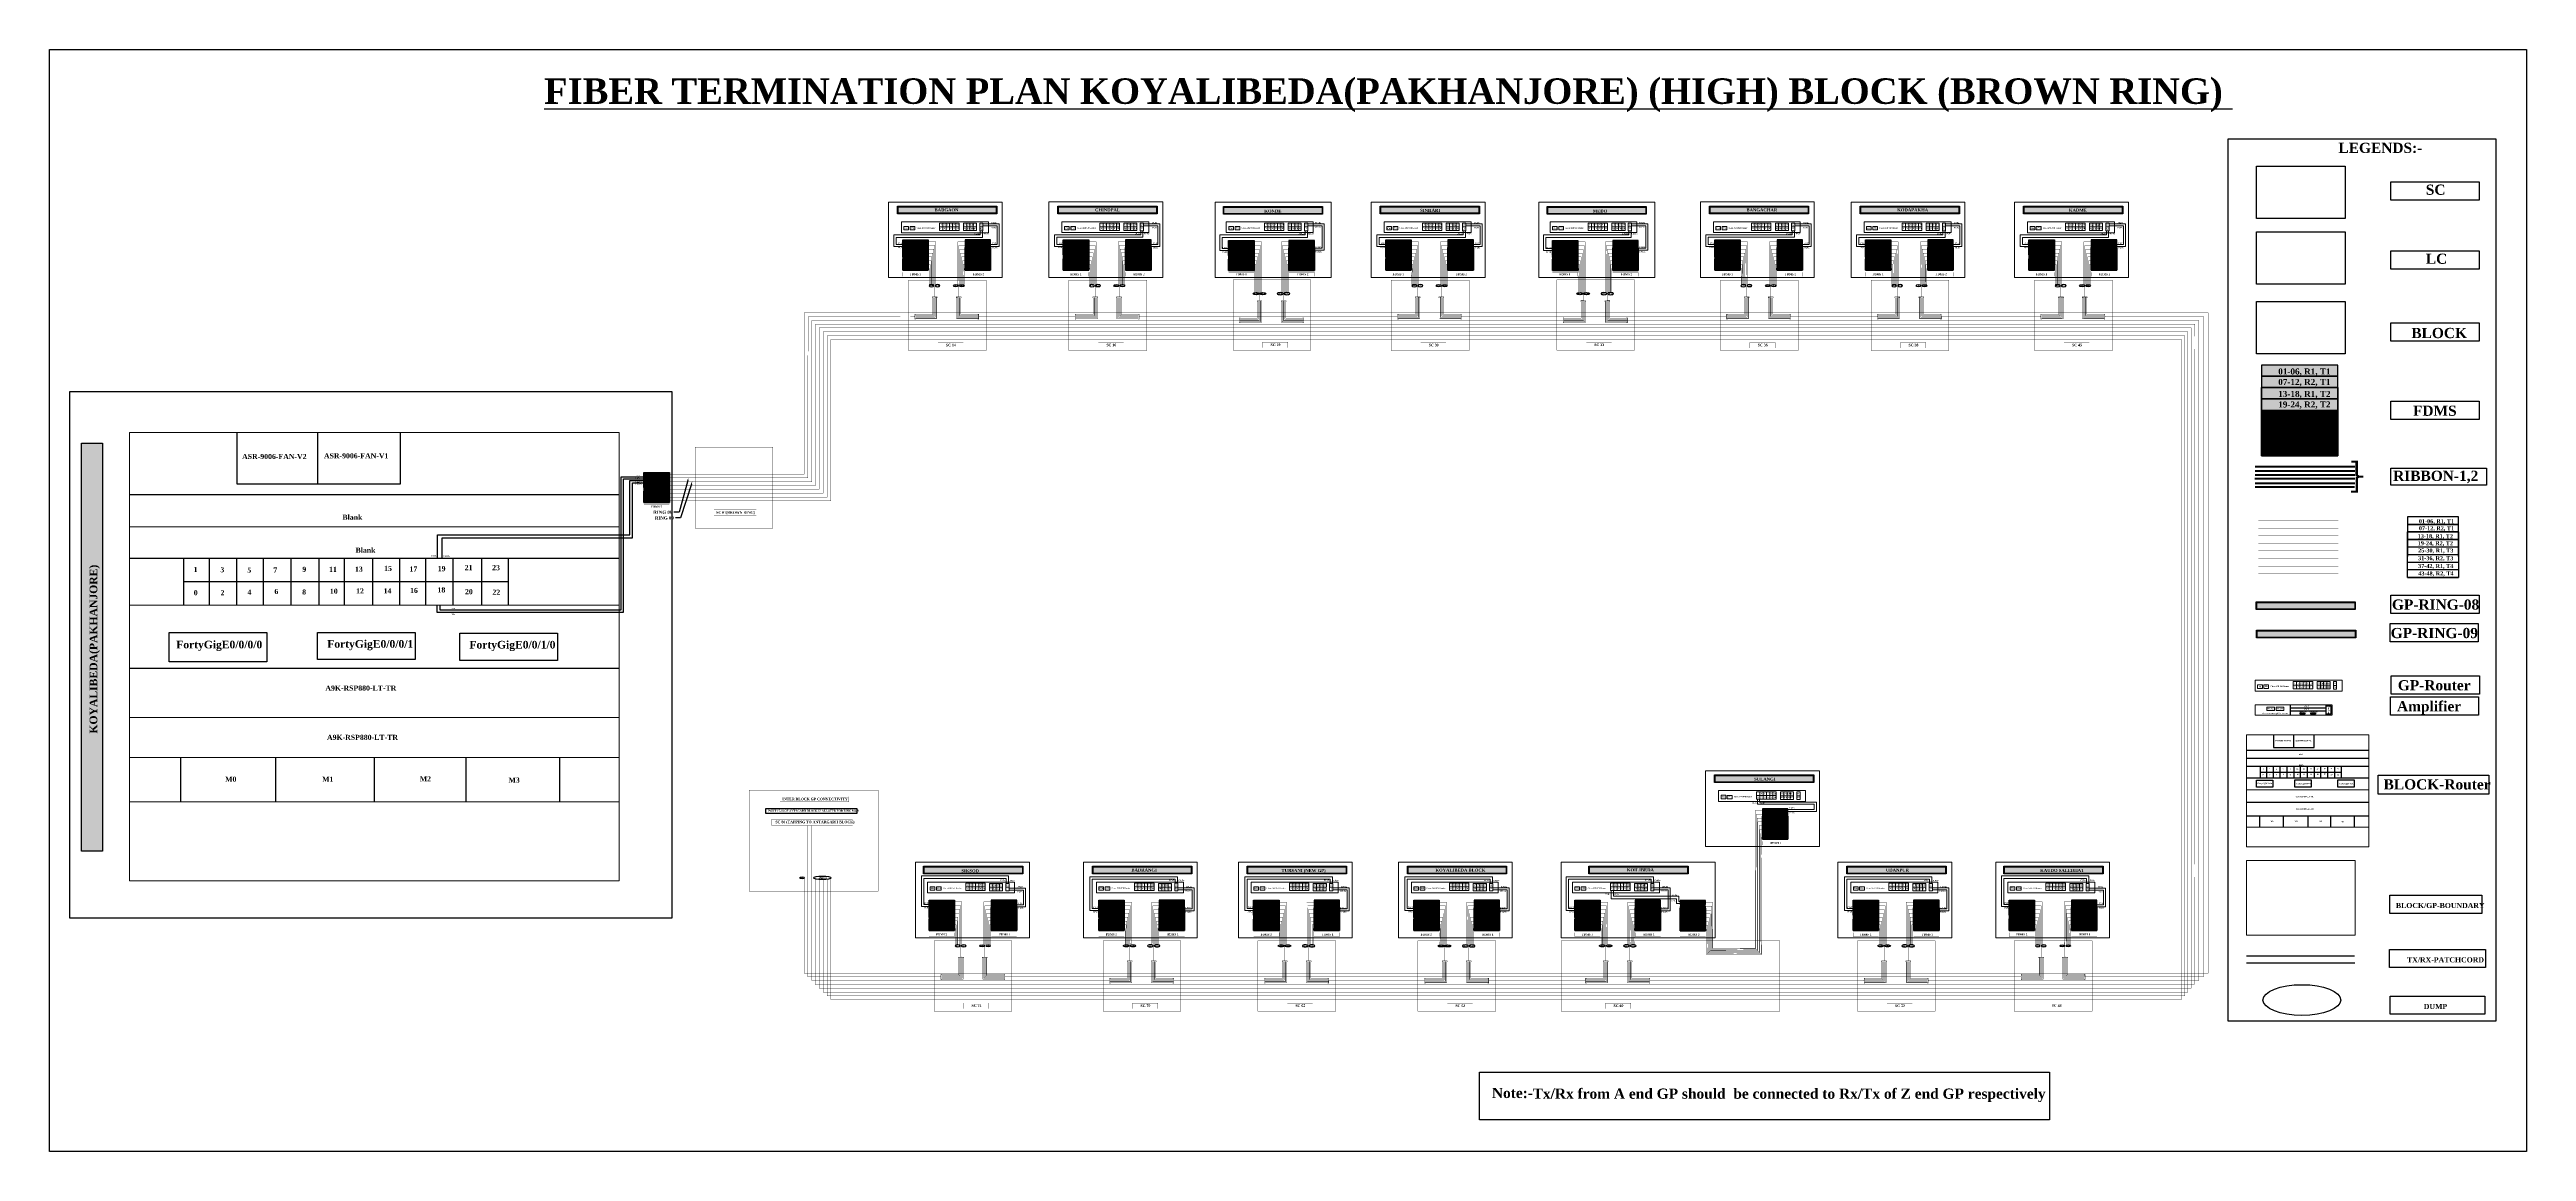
# Model space of a CAD drawing. Header units: millimetres. Extents: x 2060 to 116284, y 3280 to 54110.
import ezdxf
from ezdxf import colors
from ezdxf.entities.mleader import LeaderData, LeaderLine
from ezdxf.math import Vec2, Vec3

# ---------------------------------------------------------------- set-up
doc = ezdxf.new("R2010")
doc.units = ezdxf.units.MM
doc.layers.add('TAMPLATE', color=7, linetype='Continuous')
doc.styles.get("Standard").update_dxf_attribs({"font": 'timesbd.ttf'})
pattern_1 = [(45, (-114167.6739, 39830.5879), (-0.883883476, 0.883883476), [])]
pattern_2 = [(45, (-335204.812, 55228.328), (-2.65165043, 2.65165043), [])]
pattern_3 = [(45, (-102228.0343, 50551.8441), (-0.883883476, 0.883883476), [])]
pattern_4 = [(45, (-102130.5499, 50551.8441), (-0.883883476, 0.883883476), [])]
pattern_5 = [(45, (-94828.6228, 50553.6966), (-0.883883476, 0.883883476), [])]
pattern_6 = [(45, (-94731.1384, 50553.6966), (-0.883883476, 0.883883476), [])]
pattern_7 = [(45, (-87206.3451, 50531.6032), (-0.883883476, 0.883883476), [])]
pattern_8 = [(45, (-87194.5323, 50531.6032), (-0.883883476, 0.883883476), [])]
pattern_9 = [(45, (-79963.1428, 50551.9022), (-0.883883476, 0.883883476), [])]
pattern_10 = [(45, (-79865.6583, 50551.9022), (-0.883883476, 0.883883476), [])]
pattern_11 = [(45, (-72277.6924, 50531.804), (-0.883883476, 0.883883476), [])]
pattern_12 = [(45, (-72265.8797, 50531.804), (-0.883883476, 0.883883476), [])]
pattern_13 = [(45, (-64786.6478, 50553.0581), (-0.883883476, 0.883883476), [])]
pattern_14 = [(45, (-64689.1634, 50553.0581), (-0.883883476, 0.883883476), [])]
pattern_15 = [(45, (-57835.7387, 50552.2393), (-0.883883476, 0.883883476), [])]
pattern_16 = [(45, (-57738.2543, 50552.2393), (-0.883883476, 0.883883476), [])]
pattern_17 = [(45, (-50296.7904, 50551.562), (-0.883883476, 0.883883476), [])]
pattern_18 = [(45, (-50199.306, 50551.562), (-0.883883476, 0.883883476), [])]
pattern_19 = [(45, (-101021.6349, 20098.223), (-0.883883476, 0.883883476), [])]
pattern_20 = [(45, (-100924.1504, 20098.223), (-0.883883476, 0.883883476), [])]
pattern_21 = [(45, (-51208.5339, 20098.7284), (-0.883883476, 0.883883476), [])]
pattern_22 = [(45, (-51111.0494, 20098.7284), (-0.883883476, 0.883883476), [])]
pattern_23 = [(45, (-58402.4493, 20094.5674), (-0.883883476, 0.883883476), [])]
pattern_24 = [(45, (-58402.4494, 20273.0676), (-0.883883476, 0.883883476), [])]
pattern_25 = [(45, (-73245.7737, 20073.9943), (-0.883883476, 0.883883476), [])]
pattern_26 = [(45, (-65367.1732, 24314.4513), (-0.883883476, 0.883883476), [])]
pattern_27 = [(45, (-71241.2176, 20095.7762), (-0.883883476, 0.883883476), [])]
pattern_28 = [(45, (-71241.2177, 20274.2763), (-0.883883476, 0.883883476), [])]
pattern_29 = [(45, (-78671.7247, 20093.9196), (-0.883883476, 0.883883476), [])]
pattern_30 = [(45, (-78671.7249, 20272.4198), (-0.883883476, 0.883883476), [])]
pattern_31 = [(45, (-86051.823, 20094.919), (-0.883883476, 0.883883476), [])]
pattern_32 = [(45, (-86051.8232, 20273.4191), (-0.883883476, 0.883883476), [])]
pattern_33 = [(45, (-93194.9797, 20096.1701), (-0.883883476, 0.883883476), [])]
pattern_34 = [(45, (-93194.9799, 20274.6702), (-0.883883476, 0.883883476), [])]

msp = doc.modelspace()

# ---------------------------------------------------------------- hatches: boundary and pattern name
h = msp.add_hatch(color=256)
h.dxf.hatch_style = 1
h.set_gradient(color1=(255, 127, 0), color2=(255, 127, 0), tint=1)
h.paths.add_polyline_path([(41162, 46535), (45740, 46535), (45740, 46889), (41162, 46889)])
h.paths.add_polyline_path([(41193, 46558), (45716, 46558), (45716, 46857), (41193, 46857)], flags=16)
h = msp.add_hatch(color=256)
h.dxf.hatch_style = 1
h.set_gradient(color1=(34, 52, 110), color2=(34, 52, 110), tint=1)
h.paths.add_polyline_path([(41193, 46857), (41193, 46558), (45716, 46558), (45716, 46857)])
h = msp.add_hatch(color=256)
h.dxf.hatch_style = 1
h.set_gradient(color1=(255, 127, 0), color2=(255, 127, 0), tint=1)
h.paths.add_polyline_path([(48562, 46537), (53139, 46537), (53139, 46891), (48562, 46891)])
h.paths.add_polyline_path([(48592, 46560), (53115, 46560), (53115, 46859), (48592, 46859)], flags=16)
h = msp.add_hatch(color=256)
h.dxf.hatch_style = 1
h.set_gradient(color1=(34, 52, 110), color2=(34, 52, 110), tint=1)
h.paths.add_polyline_path([(48592, 46859), (48592, 46560), (53115, 46560), (53115, 46859)])
h = msp.add_hatch(color=256)
h.dxf.hatch_style = 1
h.set_gradient(color1=(255, 127, 0), color2=(255, 127, 0), tint=1)
h.paths.add_polyline_path([(60767, 46516), (60767, 46870), (56190, 46870), (56190, 46516)])
h.paths.add_polyline_path([(56220, 46538), (56220, 46837), (60743, 46837), (60743, 46538)], flags=16)
at = {"true_color": 0xf8991e}
h = msp.add_hatch(color=30, dxfattribs=at)
h.dxf.hatch_style = 1
h.paths.add_polyline_path([(56220, 46837), (56220, 46538), (60743, 46538), (60743, 46837)])
h = msp.add_hatch(color=256)
h.dxf.hatch_style = 1
h.set_gradient(color1=(255, 127, 0), color2=(255, 127, 0), tint=1)
h.paths.add_polyline_path([(63427, 46536), (68005, 46536), (68005, 46889), (63427, 46889)])
h.paths.add_polyline_path([(63458, 46558), (67980, 46558), (67980, 46857), (63458, 46857)], flags=16)
h = msp.add_hatch(color=256)
h.dxf.hatch_style = 1
h.set_gradient(color1=(34, 52, 110), color2=(34, 52, 110), tint=1)
h.paths.add_polyline_path([(63458, 46857), (63458, 46558), (67980, 46558), (67980, 46857)])
h = msp.add_hatch(color=256)
h.dxf.hatch_style = 1
h.set_gradient(color1=(255, 127, 0), color2=(255, 127, 0), tint=1)
h.paths.add_polyline_path([(75696, 46516), (75696, 46870), (71118, 46870), (71118, 46516)])
h.paths.add_polyline_path([(71149, 46538), (71149, 46837), (75672, 46837), (75672, 46538)], flags=16)
h = msp.add_hatch(color=30, dxfattribs=at)
h.dxf.hatch_style = 1
h.paths.add_polyline_path([(71149, 46837), (71149, 46538), (75672, 46538), (75672, 46837)])
h = msp.add_hatch(color=256)
h.dxf.hatch_style = 1
h.set_gradient(color1=(255, 127, 0), color2=(255, 127, 0), tint=1)
h.paths.add_polyline_path([(78604, 46537), (83181, 46537), (83181, 46891), (78604, 46891)])
h.paths.add_polyline_path([(78634, 46559), (83157, 46559), (83157, 46858), (78634, 46858)], flags=16)
h = msp.add_hatch(color=256)
h.dxf.hatch_style = 1
h.set_gradient(color1=(34, 52, 110), color2=(34, 52, 110), tint=1)
h.paths.add_polyline_path([(78634, 46858), (78634, 46559), (83157, 46559), (83157, 46858)])
h = msp.add_hatch(color=256)
h.dxf.hatch_style = 1
h.set_gradient(color1=(255, 127, 0), color2=(255, 127, 0), tint=1)
h.paths.add_polyline_path([(85555, 46536), (90132, 46536), (90132, 46890), (85555, 46890)])
h.paths.add_polyline_path([(85585, 46558), (90108, 46558), (90108, 46857), (85585, 46857)], flags=16)
h = msp.add_hatch(color=256)
h.dxf.hatch_style = 1
h.set_gradient(color1=(34, 52, 110), color2=(34, 52, 110), tint=1)
h.paths.add_polyline_path([(85585, 46857), (85585, 46558), (90108, 46558), (90108, 46857)])
h = msp.add_hatch(color=256)
h.dxf.hatch_style = 1
h.set_gradient(color1=(255, 127, 0), color2=(255, 127, 0), tint=1)
h.paths.add_polyline_path([(93094, 46535), (97671, 46535), (97671, 46889), (93094, 46889)])
h.paths.add_polyline_path([(93124, 46557), (97647, 46557), (97647, 46857), (93124, 46857)], flags=16)
h = msp.add_hatch(color=256)
h.dxf.hatch_style = 1
h.set_gradient(color1=(34, 52, 110), color2=(34, 52, 110), tint=1)
h.paths.add_polyline_path([(93124, 46857), (93124, 46557), (97647, 46557), (97647, 46857)])
at = {"true_color": 0x000000}
h = msp.add_hatch(color=18, dxfattribs=at)
h.dxf.hatch_style = 1
h.set_gradient(color1=(0, 127, 255), color2=(0, 191, 255), tint=1)
h.paths.add_polyline_path([(42585, 45328), (41412, 45328), (41412, 45155), (42585, 45155)])
h.paths.add_polyline_path([(42585, 45155), (41412, 45155), (41412, 44982), (42585, 44982)])
h = msp.add_hatch(color=18, dxfattribs=at)
h.dxf.hatch_style = 1
h.set_gradient(color1=(255, 63, 0), color2=(255, 63, 0), tint=1)
h.paths.add_polyline_path([(42585, 44982), (41412, 44982), (41412, 44803), (42585, 44803)])
h.paths.add_polyline_path([(42585, 44803), (41412, 44803), (41412, 44630), (42585, 44630)])
h = msp.add_hatch()
h.set_pattern_fill('ANSI31', color=82, scale=10)
h.set_pattern_definition([(45, (-102228.0345, 50730.3442), (-0.883883476, 0.883883476), [])])
h.paths.add_polyline_path([(42585, 44636), (41412, 44636), (41412, 44457), (42585, 44457)])
h = msp.add_hatch(color=18, dxfattribs=at)
h.dxf.hatch_style = 1
h.set_gradient(color1=(0, 127, 255), color2=(0, 191, 255), tint=1)
h.paths.add_polyline_path([(44282, 45328), (45456, 45328), (45456, 45155), (44282, 45155)])
h.paths.add_polyline_path([(44282, 45155), (45456, 45155), (45456, 44982), (44282, 44982)])
h = msp.add_hatch(color=18, dxfattribs=at)
h.dxf.hatch_style = 1
h.set_gradient(color1=(255, 63, 0), color2=(255, 63, 0), tint=1)
h.paths.add_polyline_path([(44282, 44982), (45456, 44982), (45456, 44803), (44282, 44803)])
h.paths.add_polyline_path([(44282, 44803), (45456, 44803), (45456, 44630), (44282, 44630)])
h = msp.add_hatch()
h.set_pattern_fill('ANSI31', color=82, scale=10)
h.set_pattern_definition([(45, (-102130.55, 50730.3442), (-0.883883476, 0.883883476), [])])
h.paths.add_polyline_path([(44282, 44636), (45456, 44636), (45456, 44457), (44282, 44457)])
h = msp.add_hatch(color=18, dxfattribs=at)
h.dxf.hatch_style = 1
h.set_gradient(color1=(0, 127, 255), color2=(0, 191, 255), tint=1)
h.paths.add_polyline_path([(49984, 45329), (48811, 45329), (48811, 45157), (49984, 45157)])
h.paths.add_polyline_path([(49984, 45157), (48811, 45157), (48811, 44984), (49984, 44984)])
h = msp.add_hatch(color=18, dxfattribs=at)
h.dxf.hatch_style = 1
h.set_gradient(color1=(255, 63, 0), color2=(255, 63, 0), tint=1)
h.paths.add_polyline_path([(49984, 44984), (48811, 44984), (48811, 44805), (49984, 44805)])
h.paths.add_polyline_path([(49984, 44805), (48811, 44805), (48811, 44632), (49984, 44632)])
h = msp.add_hatch()
h.set_pattern_fill('ANSI31', color=82, scale=10)
h.set_pattern_definition([(45, (-94828.623, 50732.1967), (-0.883883476, 0.883883476), [])])
h.paths.add_polyline_path([(49984, 44638), (48811, 44638), (48811, 44459), (49984, 44459)])
h = msp.add_hatch(color=18, dxfattribs=at)
h.dxf.hatch_style = 1
h.set_gradient(color1=(0, 127, 255), color2=(0, 191, 255), tint=1)
h.paths.add_polyline_path([(51682, 45329), (52855, 45329), (52855, 45157), (51682, 45157)])
h.paths.add_polyline_path([(51682, 45157), (52855, 45157), (52855, 44984), (51682, 44984)])
h = msp.add_hatch(color=18, dxfattribs=at)
h.dxf.hatch_style = 1
h.set_gradient(color1=(255, 63, 0), color2=(255, 63, 0), tint=1)
h.paths.add_polyline_path([(51682, 44984), (52855, 44984), (52855, 44805), (51682, 44805)])
h.paths.add_polyline_path([(51682, 44805), (52855, 44805), (52855, 44632), (51682, 44632)])
h = msp.add_hatch()
h.set_pattern_fill('ANSI31', color=82, scale=10)
h.set_pattern_definition([(45, (-94731.1385, 50732.1967), (-0.883883476, 0.883883476), [])])
h.paths.add_polyline_path([(51682, 44638), (52855, 44638), (52855, 44459), (51682, 44459)])
h = msp.add_hatch(color=18, dxfattribs=at)
h.dxf.hatch_style = 1
h.set_gradient(color1=(0, 127, 255), color2=(0, 191, 255), tint=1)
h.paths.add_polyline_path([(57607, 45307), (56433, 45307), (56433, 45135), (57607, 45135)])
h.paths.add_polyline_path([(57607, 45135), (56433, 45135), (56433, 44962), (57607, 44962)])
h = msp.add_hatch(color=18, dxfattribs=at)
h.dxf.hatch_style = 1
h.set_gradient(color1=(255, 63, 0), color2=(255, 63, 0), tint=1)
h.paths.add_polyline_path([(57607, 44962), (56433, 44962), (56433, 44783), (57607, 44783)])
h.paths.add_polyline_path([(57607, 44783), (56433, 44783), (56433, 44610), (57607, 44610)])
h = msp.add_hatch()
h.set_pattern_fill('ANSI31', color=82, scale=10)
h.set_pattern_definition([(45, (-87206.3452, 50710.1033), (-0.883883476, 0.883883476), [])])
h.paths.add_polyline_path([(57607, 44616), (56433, 44616), (56433, 44437), (57607, 44437)])
h = msp.add_hatch(color=18, dxfattribs=at)
h.dxf.hatch_style = 1
h.set_gradient(color1=(0, 127, 255), color2=(0, 191, 255), tint=1)
h.paths.add_polyline_path([(59218, 45307), (60392, 45307), (60392, 45135), (59218, 45135)])
h.paths.add_polyline_path([(59218, 45135), (60392, 45135), (60392, 44962), (59218, 44962)])
h = msp.add_hatch(color=18, dxfattribs=at)
h.dxf.hatch_style = 1
h.set_gradient(color1=(255, 63, 0), color2=(255, 63, 0), tint=1)
h.paths.add_polyline_path([(59218, 44962), (60392, 44962), (60392, 44783), (59218, 44783)])
h.paths.add_polyline_path([(59218, 44783), (60392, 44783), (60392, 44610), (59218, 44610)])
h = msp.add_hatch()
h.set_pattern_fill('ANSI31', color=82, scale=10)
h.set_pattern_definition([(45, (-87194.5325, 50710.1033), (-0.883883476, 0.883883476), [])])
h.paths.add_polyline_path([(59218, 44616), (60392, 44616), (60392, 44437), (59218, 44437)])
h = msp.add_hatch(color=18, dxfattribs=at)
h.dxf.hatch_style = 1
h.set_gradient(color1=(0, 127, 255), color2=(0, 191, 255), tint=1)
h.paths.add_polyline_path([(64850, 45328), (63676, 45328), (63676, 45155), (64850, 45155)])
h.paths.add_polyline_path([(64850, 45155), (63676, 45155), (63676, 44982), (64850, 44982)])
h = msp.add_hatch(color=18, dxfattribs=at)
h.dxf.hatch_style = 1
h.set_gradient(color1=(255, 63, 0), color2=(255, 63, 0), tint=1)
h.paths.add_polyline_path([(64850, 44982), (63676, 44982), (63676, 44803), (64850, 44803)])
h.paths.add_polyline_path([(64850, 44803), (63676, 44803), (63676, 44630), (64850, 44630)])
h = msp.add_hatch()
h.set_pattern_fill('ANSI31', color=82, scale=10)
h.set_pattern_definition([(45, (-79963.143, 50730.4023), (-0.883883476, 0.883883476), [])])
h.paths.add_polyline_path([(64850, 44636), (63676, 44636), (63676, 44457), (64850, 44457)])
h = msp.add_hatch(color=18, dxfattribs=at)
h.dxf.hatch_style = 1
h.set_gradient(color1=(0, 127, 255), color2=(0, 191, 255), tint=1)
h.paths.add_polyline_path([(66547, 45328), (67721, 45328), (67721, 45155), (66547, 45155)])
h.paths.add_polyline_path([(66547, 45155), (67721, 45155), (67721, 44982), (66547, 44982)])
h = msp.add_hatch(color=18, dxfattribs=at)
h.dxf.hatch_style = 1
h.set_gradient(color1=(255, 63, 0), color2=(255, 63, 0), tint=1)
h.paths.add_polyline_path([(66547, 44982), (67721, 44982), (67721, 44803), (66547, 44803)])
h.paths.add_polyline_path([(66547, 44803), (67721, 44803), (67721, 44630), (66547, 44630)])
h = msp.add_hatch()
h.set_pattern_fill('ANSI31', color=82, scale=10)
h.set_pattern_definition([(45, (-79865.6585, 50730.4023), (-0.883883476, 0.883883476), [])])
h.paths.add_polyline_path([(66547, 44636), (67721, 44636), (67721, 44457), (66547, 44457)])
h = msp.add_hatch(color=18, dxfattribs=at)
h.dxf.hatch_style = 1
h.set_gradient(color1=(0, 127, 255), color2=(0, 191, 255), tint=1)
h.paths.add_polyline_path([(72535, 45308), (71362, 45308), (71362, 45135), (72535, 45135)])
h.paths.add_polyline_path([(72535, 45135), (71362, 45135), (71362, 44962), (72535, 44962)])
h = msp.add_hatch(color=18, dxfattribs=at)
h.dxf.hatch_style = 1
h.set_gradient(color1=(255, 63, 0), color2=(255, 63, 0), tint=1)
h.paths.add_polyline_path([(72535, 44962), (71362, 44962), (71362, 44783), (72535, 44783)])
h.paths.add_polyline_path([(72535, 44783), (71362, 44783), (71362, 44610), (72535, 44610)])
h = msp.add_hatch()
h.set_pattern_fill('ANSI31', color=82, scale=10)
h.set_pattern_definition([(45, (-72277.6926, 50710.3041), (-0.883883476, 0.883883476), [])])
h.paths.add_polyline_path([(72535, 44616), (71362, 44616), (71362, 44437), (72535, 44437)])
h = msp.add_hatch(color=18, dxfattribs=at)
h.dxf.hatch_style = 1
h.set_gradient(color1=(0, 127, 255), color2=(0, 191, 255), tint=1)
h.paths.add_polyline_path([(74147, 45308), (75320, 45308), (75320, 45135), (74147, 45135)])
h.paths.add_polyline_path([(74147, 45135), (75320, 45135), (75320, 44962), (74147, 44962)])
h = msp.add_hatch(color=18, dxfattribs=at)
h.dxf.hatch_style = 1
h.set_gradient(color1=(255, 63, 0), color2=(255, 63, 0), tint=1)
h.paths.add_polyline_path([(74147, 44962), (75320, 44962), (75320, 44783), (74147, 44783)])
h.paths.add_polyline_path([(74147, 44783), (75320, 44783), (75320, 44610), (74147, 44610)])
h = msp.add_hatch()
h.set_pattern_fill('ANSI31', color=82, scale=10)
h.set_pattern_definition([(45, (-72265.8799, 50710.3041), (-0.883883476, 0.883883476), [])])
h.paths.add_polyline_path([(74147, 44616), (75320, 44616), (75320, 44437), (74147, 44437)])
h = msp.add_hatch(color=18, dxfattribs=at)
h.dxf.hatch_style = 1
h.set_gradient(color1=(0, 127, 255), color2=(0, 191, 255), tint=1)
h.paths.add_polyline_path([(80026, 45329), (78853, 45329), (78853, 45156), (80026, 45156)])
h.paths.add_polyline_path([(80026, 45156), (78853, 45156), (78853, 44983), (80026, 44983)])
h = msp.add_hatch(color=18, dxfattribs=at)
h.dxf.hatch_style = 1
h.set_gradient(color1=(255, 63, 0), color2=(255, 63, 0), tint=1)
h.paths.add_polyline_path([(80026, 44983), (78853, 44983), (78853, 44805), (80026, 44805)])
h.paths.add_polyline_path([(80026, 44805), (78853, 44805), (78853, 44632), (80026, 44632)])
h = msp.add_hatch()
h.set_pattern_fill('ANSI31', color=82, scale=10)
h.set_pattern_definition([(45, (-64786.648, 50731.5582), (-0.883883476, 0.883883476), [])])
h.paths.add_polyline_path([(80026, 44637), (78853, 44637), (78853, 44459), (80026, 44459)])
h = msp.add_hatch(color=18, dxfattribs=at)
h.dxf.hatch_style = 1
h.set_gradient(color1=(0, 127, 255), color2=(0, 191, 255), tint=1)
h.paths.add_polyline_path([(81724, 45329), (82897, 45329), (82897, 45156), (81724, 45156)])
h.paths.add_polyline_path([(81724, 45156), (82897, 45156), (82897, 44983), (81724, 44983)])
h = msp.add_hatch(color=18, dxfattribs=at)
h.dxf.hatch_style = 1
h.set_gradient(color1=(255, 63, 0), color2=(255, 63, 0), tint=1)
h.paths.add_polyline_path([(81724, 44983), (82897, 44983), (82897, 44805), (81724, 44805)])
h.paths.add_polyline_path([(81724, 44805), (82897, 44805), (82897, 44632), (81724, 44632)])
h = msp.add_hatch()
h.set_pattern_fill('ANSI31', color=82, scale=10)
h.set_pattern_definition([(45, (-64689.1635, 50731.5582), (-0.883883476, 0.883883476), [])])
h.paths.add_polyline_path([(81724, 44637), (82897, 44637), (82897, 44459), (81724, 44459)])
h = msp.add_hatch(color=18, dxfattribs=at)
h.dxf.hatch_style = 1
h.set_gradient(color1=(0, 127, 255), color2=(0, 191, 255), tint=1)
h.paths.add_polyline_path([(86977, 45328), (85804, 45328), (85804, 45155), (86977, 45155)])
h.paths.add_polyline_path([(86977, 45155), (85804, 45155), (85804, 44982), (86977, 44982)])
h = msp.add_hatch(color=18, dxfattribs=at)
h.dxf.hatch_style = 1
h.set_gradient(color1=(255, 63, 0), color2=(255, 63, 0), tint=1)
h.paths.add_polyline_path([(86977, 44982), (85804, 44982), (85804, 44804), (86977, 44804)])
h.paths.add_polyline_path([(86977, 44804), (85804, 44804), (85804, 44631), (86977, 44631)])
h = msp.add_hatch()
h.set_pattern_fill('ANSI31', color=82, scale=10)
h.set_pattern_definition([(45, (-57835.7389, 50730.7394), (-0.883883476, 0.883883476), [])])
h.paths.add_polyline_path([(86977, 44636), (85804, 44636), (85804, 44458), (86977, 44458)])
h = msp.add_hatch(color=18, dxfattribs=at)
h.dxf.hatch_style = 1
h.set_gradient(color1=(0, 127, 255), color2=(0, 191, 255), tint=1)
h.paths.add_polyline_path([(88675, 45328), (89848, 45328), (89848, 45155), (88675, 45155)])
h.paths.add_polyline_path([(88675, 45155), (89848, 45155), (89848, 44982), (88675, 44982)])
h = msp.add_hatch(color=18, dxfattribs=at)
h.dxf.hatch_style = 1
h.set_gradient(color1=(255, 63, 0), color2=(255, 63, 0), tint=1)
h.paths.add_polyline_path([(88675, 44982), (89848, 44982), (89848, 44804), (88675, 44804)])
h.paths.add_polyline_path([(88675, 44804), (89848, 44804), (89848, 44631), (88675, 44631)])
h = msp.add_hatch()
h.set_pattern_fill('ANSI31', color=82, scale=10)
h.set_pattern_definition([(45, (-57738.2544, 50730.7394), (-0.883883476, 0.883883476), [])])
h.paths.add_polyline_path([(88675, 44636), (89848, 44636), (89848, 44458), (88675, 44458)])
h = msp.add_hatch(color=18, dxfattribs=at)
h.dxf.hatch_style = 1
h.set_gradient(color1=(0, 127, 255), color2=(0, 191, 255), tint=1)
h.paths.add_polyline_path([(94516, 45327), (93343, 45327), (93343, 45155), (94516, 45155)])
h.paths.add_polyline_path([(94516, 45155), (93343, 45155), (93343, 44982), (94516, 44982)])
h = msp.add_hatch(color=18, dxfattribs=at)
h.dxf.hatch_style = 1
h.set_gradient(color1=(255, 63, 0), color2=(255, 63, 0), tint=1)
h.paths.add_polyline_path([(94516, 44982), (93343, 44982), (93343, 44803), (94516, 44803)])
h.paths.add_polyline_path([(94516, 44803), (93343, 44803), (93343, 44630), (94516, 44630)])
h = msp.add_hatch()
h.set_pattern_fill('ANSI31', color=82, scale=10)
h.set_pattern_definition([(45, (-50296.7906, 50730.0621), (-0.883883476, 0.883883476), [])])
h.paths.add_polyline_path([(94516, 44636), (93343, 44636), (93343, 44457), (94516, 44457)])
h = msp.add_hatch(color=18, dxfattribs=at)
h.dxf.hatch_style = 1
h.set_gradient(color1=(0, 127, 255), color2=(0, 191, 255), tint=1)
h.paths.add_polyline_path([(96214, 45327), (97387, 45327), (97387, 45155), (96214, 45155)])
h.paths.add_polyline_path([(96214, 45155), (97387, 45155), (97387, 44982), (96214, 44982)])
h = msp.add_hatch(color=18, dxfattribs=at)
h.dxf.hatch_style = 1
h.set_gradient(color1=(255, 63, 0), color2=(255, 63, 0), tint=1)
h.paths.add_polyline_path([(96214, 44982), (97387, 44982), (97387, 44803), (96214, 44803)])
h.paths.add_polyline_path([(96214, 44803), (97387, 44803), (97387, 44630), (96214, 44630)])
h = msp.add_hatch()
h.set_pattern_fill('ANSI31', color=82, scale=10)
h.set_pattern_definition([(45, (-50199.3061, 50730.0621), (-0.883883476, 0.883883476), [])])
h.paths.add_polyline_path([(96214, 44636), (97387, 44636), (97387, 44457), (96214, 44457)])
h = msp.add_hatch()
h.set_pattern_fill('ANSI31', color=82, scale=10)
h.set_pattern_definition(pattern_3)
h.paths.add_polyline_path([(41412, 44457), (41412, 44279), (42585, 44279), (42585, 44457)])
h = msp.add_hatch()
h.set_pattern_fill('ANSI31', color=22, scale=10)
h.set_pattern_definition(pattern_3)
h.paths.add_polyline_path([(42585, 44279), (41412, 44279), (41412, 44107), (42585, 44107)])
h = msp.add_hatch()
h.set_pattern_fill('ANSI31', color=22, scale=10)
h.set_pattern_definition(pattern_3)
h.paths.add_polyline_path([(41412, 44107), (41412, 43930), (42585, 43930), (42585, 44107)])
h = msp.add_hatch()
h.set_pattern_fill('ANSI31', color=82, scale=10)
h.set_pattern_definition(pattern_4)
h.paths.add_polyline_path([(44282, 44457), (44282, 44279), (45456, 44279), (45456, 44457)])
h = msp.add_hatch()
h.set_pattern_fill('ANSI31', color=22, scale=10)
h.set_pattern_definition(pattern_4)
h.paths.add_polyline_path([(44282, 44279), (45456, 44279), (45456, 44107), (44282, 44107)])
h = msp.add_hatch()
h.set_pattern_fill('ANSI31', color=22, scale=10)
h.set_pattern_definition(pattern_4)
h.paths.add_polyline_path([(44282, 44107), (44282, 43930), (45456, 43930), (45456, 44107)])
h = msp.add_hatch()
h.set_pattern_fill('ANSI31', color=82, scale=10)
h.set_pattern_definition(pattern_5)
h.paths.add_polyline_path([(48811, 44459), (48811, 44281), (49984, 44281), (49984, 44459)])
h = msp.add_hatch()
h.set_pattern_fill('ANSI31', color=22, scale=10)
h.set_pattern_definition(pattern_5)
h.paths.add_polyline_path([(49984, 44281), (48811, 44281), (48811, 44109), (49984, 44109)])
h = msp.add_hatch()
h.set_pattern_fill('ANSI31', color=22, scale=10)
h.set_pattern_definition(pattern_5)
h.paths.add_polyline_path([(48811, 44109), (48811, 43932), (49984, 43932), (49984, 44109)])
h = msp.add_hatch()
h.set_pattern_fill('ANSI31', color=82, scale=10)
h.set_pattern_definition(pattern_6)
h.paths.add_polyline_path([(51682, 44459), (51682, 44281), (52855, 44281), (52855, 44459)])
h = msp.add_hatch()
h.set_pattern_fill('ANSI31', color=22, scale=10)
h.set_pattern_definition(pattern_6)
h.paths.add_polyline_path([(51682, 44281), (52855, 44281), (52855, 44109), (51682, 44109)])
h = msp.add_hatch()
h.set_pattern_fill('ANSI31', color=22, scale=10)
h.set_pattern_definition(pattern_6)
h.paths.add_polyline_path([(51682, 44109), (51682, 43932), (52855, 43932), (52855, 44109)])
h = msp.add_hatch()
h.set_pattern_fill('ANSI31', color=82, scale=10)
h.set_pattern_definition(pattern_7)
h.paths.add_polyline_path([(56433, 44437), (56433, 44259), (57607, 44259), (57607, 44437)])
h = msp.add_hatch()
h.set_pattern_fill('ANSI31', color=22, scale=10)
h.set_pattern_definition(pattern_7)
h.paths.add_polyline_path([(57607, 44259), (56433, 44259), (56433, 44087), (57607, 44087)])
h = msp.add_hatch()
h.set_pattern_fill('ANSI31', color=22, scale=10)
h.set_pattern_definition(pattern_7)
h.paths.add_polyline_path([(56433, 44087), (56433, 43910), (57607, 43910), (57607, 44087)])
h = msp.add_hatch()
h.set_pattern_fill('ANSI31', color=82, scale=10)
h.set_pattern_definition(pattern_8)
h.paths.add_polyline_path([(59218, 44437), (59218, 44259), (60392, 44259), (60392, 44437)])
h = msp.add_hatch()
h.set_pattern_fill('ANSI31', color=22, scale=10)
h.set_pattern_definition(pattern_8)
h.paths.add_polyline_path([(59218, 44259), (60392, 44259), (60392, 44087), (59218, 44087)])
h = msp.add_hatch()
h.set_pattern_fill('ANSI31', color=22, scale=10)
h.set_pattern_definition(pattern_8)
h.paths.add_polyline_path([(59218, 44087), (59218, 43910), (60392, 43910), (60392, 44087)])
h = msp.add_hatch()
h.set_pattern_fill('ANSI31', color=82, scale=10)
h.set_pattern_definition(pattern_9)
h.paths.add_polyline_path([(63676, 44457), (63676, 44279), (64850, 44279), (64850, 44457)])
h = msp.add_hatch()
h.set_pattern_fill('ANSI31', color=22, scale=10)
h.set_pattern_definition(pattern_9)
h.paths.add_polyline_path([(64850, 44279), (63676, 44279), (63676, 44107), (64850, 44107)])
h = msp.add_hatch()
h.set_pattern_fill('ANSI31', color=22, scale=10)
h.set_pattern_definition(pattern_9)
h.paths.add_polyline_path([(63676, 44107), (63676, 43930), (64850, 43930), (64850, 44107)])
h = msp.add_hatch()
h.set_pattern_fill('ANSI31', color=82, scale=10)
h.set_pattern_definition(pattern_10)
h.paths.add_polyline_path([(66547, 44457), (66547, 44279), (67721, 44279), (67721, 44457)])
h = msp.add_hatch()
h.set_pattern_fill('ANSI31', color=22, scale=10)
h.set_pattern_definition(pattern_10)
h.paths.add_polyline_path([(66547, 44279), (67721, 44279), (67721, 44107), (66547, 44107)])
h = msp.add_hatch()
h.set_pattern_fill('ANSI31', color=22, scale=10)
h.set_pattern_definition(pattern_10)
h.paths.add_polyline_path([(66547, 44107), (66547, 43930), (67721, 43930), (67721, 44107)])
h = msp.add_hatch()
h.set_pattern_fill('ANSI31', color=82, scale=10)
h.set_pattern_definition(pattern_11)
h.paths.add_polyline_path([(71362, 44437), (71362, 44259), (72535, 44259), (72535, 44437)])
h = msp.add_hatch()
h.set_pattern_fill('ANSI31', color=22, scale=10)
h.set_pattern_definition(pattern_11)
h.paths.add_polyline_path([(72535, 44259), (71362, 44259), (71362, 44087), (72535, 44087)])
h = msp.add_hatch()
h.set_pattern_fill('ANSI31', color=22, scale=10)
h.set_pattern_definition(pattern_11)
h.paths.add_polyline_path([(71362, 44087), (71362, 43910), (72535, 43910), (72535, 44087)])
h = msp.add_hatch()
h.set_pattern_fill('ANSI31', color=82, scale=10)
h.set_pattern_definition(pattern_12)
h.paths.add_polyline_path([(74147, 44437), (74147, 44259), (75320, 44259), (75320, 44437)])
h = msp.add_hatch()
h.set_pattern_fill('ANSI31', color=22, scale=10)
h.set_pattern_definition(pattern_12)
h.paths.add_polyline_path([(74147, 44259), (75320, 44259), (75320, 44087), (74147, 44087)])
h = msp.add_hatch()
h.set_pattern_fill('ANSI31', color=22, scale=10)
h.set_pattern_definition(pattern_12)
h.paths.add_polyline_path([(74147, 44087), (74147, 43910), (75320, 43910), (75320, 44087)])
h = msp.add_hatch()
h.set_pattern_fill('ANSI31', color=82, scale=10)
h.set_pattern_definition(pattern_13)
h.paths.add_polyline_path([(78853, 44459), (78853, 44280), (80026, 44280), (80026, 44459)])
h = msp.add_hatch()
h.set_pattern_fill('ANSI31', color=22, scale=10)
h.set_pattern_definition(pattern_13)
h.paths.add_polyline_path([(80026, 44280), (78853, 44280), (78853, 44108), (80026, 44108)])
h = msp.add_hatch()
h.set_pattern_fill('ANSI31', color=22, scale=10)
h.set_pattern_definition(pattern_13)
h.paths.add_polyline_path([(78853, 44108), (78853, 43931), (80026, 43931), (80026, 44108)])
h = msp.add_hatch()
h.set_pattern_fill('ANSI31', color=82, scale=10)
h.set_pattern_definition(pattern_14)
h.paths.add_polyline_path([(81724, 44459), (81724, 44280), (82897, 44280), (82897, 44459)])
h = msp.add_hatch()
h.set_pattern_fill('ANSI31', color=22, scale=10)
h.set_pattern_definition(pattern_14)
h.paths.add_polyline_path([(81724, 44280), (82897, 44280), (82897, 44108), (81724, 44108)])
h = msp.add_hatch()
h.set_pattern_fill('ANSI31', color=22, scale=10)
h.set_pattern_definition(pattern_14)
h.paths.add_polyline_path([(81724, 44108), (81724, 43931), (82897, 43931), (82897, 44108)])
h = msp.add_hatch()
h.set_pattern_fill('ANSI31', color=82, scale=10)
h.set_pattern_definition(pattern_15)
h.paths.add_polyline_path([(85804, 44458), (85804, 44279), (86977, 44279), (86977, 44458)])
h = msp.add_hatch()
h.set_pattern_fill('ANSI31', color=22, scale=10)
h.set_pattern_definition(pattern_15)
h.paths.add_polyline_path([(86977, 44279), (85804, 44279), (85804, 44107), (86977, 44107)])
h = msp.add_hatch()
h.set_pattern_fill('ANSI31', color=22, scale=10)
h.set_pattern_definition(pattern_15)
h.paths.add_polyline_path([(85804, 44107), (85804, 43930), (86977, 43930), (86977, 44107)])
h = msp.add_hatch()
h.set_pattern_fill('ANSI31', color=82, scale=10)
h.set_pattern_definition(pattern_16)
h.paths.add_polyline_path([(88675, 44458), (88675, 44279), (89848, 44279), (89848, 44458)])
h = msp.add_hatch()
h.set_pattern_fill('ANSI31', color=22, scale=10)
h.set_pattern_definition(pattern_16)
h.paths.add_polyline_path([(88675, 44279), (89848, 44279), (89848, 44107), (88675, 44107)])
h = msp.add_hatch()
h.set_pattern_fill('ANSI31', color=22, scale=10)
h.set_pattern_definition(pattern_16)
h.paths.add_polyline_path([(88675, 44107), (88675, 43930), (89848, 43930), (89848, 44107)])
h = msp.add_hatch()
h.set_pattern_fill('ANSI31', color=82, scale=10)
h.set_pattern_definition(pattern_17)
h.paths.add_polyline_path([(93343, 44457), (93343, 44279), (94516, 44279), (94516, 44457)])
h = msp.add_hatch()
h.set_pattern_fill('ANSI31', color=22, scale=10)
h.set_pattern_definition(pattern_17)
h.paths.add_polyline_path([(94516, 44279), (93343, 44279), (93343, 44107), (94516, 44107)])
h = msp.add_hatch()
h.set_pattern_fill('ANSI31', color=22, scale=10)
h.set_pattern_definition(pattern_17)
h.paths.add_polyline_path([(93343, 44107), (93343, 43930), (94516, 43930), (94516, 44107)])
h = msp.add_hatch()
h.set_pattern_fill('ANSI31', color=82, scale=10)
h.set_pattern_definition(pattern_18)
h.paths.add_polyline_path([(96214, 44457), (96214, 44279), (97387, 44279), (97387, 44457)])
h = msp.add_hatch()
h.set_pattern_fill('ANSI31', color=22, scale=10)
h.set_pattern_definition(pattern_18)
h.paths.add_polyline_path([(96214, 44279), (97387, 44279), (97387, 44107), (96214, 44107)])
h = msp.add_hatch()
h.set_pattern_fill('ANSI31', color=22, scale=10)
h.set_pattern_definition(pattern_18)
h.paths.add_polyline_path([(96214, 44107), (96214, 43930), (97387, 43930), (97387, 44107)])
h = msp.add_hatch(color=18, dxfattribs=at)
h.dxf.hatch_style = 1
h.set_gradient(color1=(0, 127, 255), color2=(0, 191, 255), tint=1)
h.paths.add_polyline_path([(104061, 39556), (107581, 39556), (107581, 39038), (104061, 39038)])
h.paths.add_polyline_path([(104061, 39038), (107581, 39038), (107581, 38519), (104061, 38519)])
h = msp.add_hatch(color=18, dxfattribs=at)
h.dxf.hatch_style = 1
h.set_gradient(color1=(255, 63, 0), color2=(255, 63, 0), tint=1)
h.paths.add_polyline_path([(104061, 38519), (107581, 38519), (107581, 37983), (104061, 37983)])
h.paths.add_polyline_path([(104061, 37983), (107581, 37983), (107581, 37464), (104061, 37464)])
h = msp.add_hatch()
h.set_pattern_fill('ANSI31', color=82, scale=30)
h.set_pattern_definition([(45, (-335204.8127, 55763.8283), (-2.65165043, 2.65165043), [])])
h.paths.add_polyline_path([(104061, 37480), (107581, 37480), (107581, 36945), (104061, 36945)])
h = msp.add_hatch()
h.set_pattern_fill('ANSI31', color=82, scale=30)
h.set_pattern_definition(pattern_2)
h.paths.add_polyline_path([(104061, 36945), (104061, 36409), (107581, 36409), (107581, 36945)])
h = msp.add_hatch()
h.set_pattern_fill('ANSI31', color=9, scale=10)
h.set_pattern_definition([(45, (-134088.1729, 43762.3242), (-0.883883476, 0.883883476), [])])
h.paths.add_polyline_path([(4495, 35949), (3539, 35949), (3539, 17138), (4495, 17138)])
h = msp.add_hatch()
h.set_pattern_fill('ANSI31', color=22, scale=30)
h.set_pattern_definition(pattern_2)
h.paths.add_polyline_path([(104061, 36409), (107581, 36409), (107581, 35893), (104061, 35893)])
h = msp.add_hatch()
h.set_pattern_fill('ANSI32', color=22)
h.set_pattern_definition([(45, (-963170.129, -362748.911), (-6.73519209, 6.73519209), []), (45, (-963165.639, -362748.911), (-6.73519209, 6.73519209), [])])
h.paths.add_polyline_path([(107581, 35363), (107581, 35882), (107581, 35893), (104061, 35893), (104061, 35882), (104061, 35363)])
h.paths.add_polyline_path([(108021, 35348), (110558, 35348), (110558, 35875), (108021, 35875)], flags=9)
h = msp.add_hatch(color=18, dxfattribs=at)
h.dxf.hatch_style = 1
h.set_gradient(color1=(0, 127, 255), color2=(0, 191, 255), tint=1)
h.paths.add_polyline_path([(30645, 34606), (29472, 34606), (29472, 34434), (30645, 34434)])
h.paths.add_polyline_path([(30645, 34434), (29472, 34434), (29472, 34261), (30645, 34261)])
h = msp.add_hatch(color=18, dxfattribs=at)
h.dxf.hatch_style = 1
h.set_gradient(color1=(255, 63, 0), color2=(255, 63, 0), tint=1)
h.paths.add_polyline_path([(30645, 34261), (29472, 34261), (29472, 34082), (30645, 34082)])
h.paths.add_polyline_path([(30645, 34082), (29472, 34082), (29472, 33909), (30645, 33909)])
h = msp.add_hatch()
h.set_pattern_fill('ANSI31', color=82, scale=10)
h.set_pattern_definition([(45, (-114167.674, 40009.088), (-0.883883476, 0.883883476), [])])
h.paths.add_polyline_path([(30645, 33915), (29472, 33915), (29472, 33736), (30645, 33736)])
h = msp.add_hatch()
h.set_pattern_fill('ANSI31', color=82, scale=10)
h.set_pattern_definition(pattern_1)
h.paths.add_polyline_path([(29472, 33736), (29472, 33558), (30645, 33558), (30645, 33736)])
h = msp.add_hatch()
h.set_pattern_fill('ANSI31', color=22, scale=10)
h.set_pattern_definition(pattern_1)
h.paths.add_polyline_path([(30645, 33558), (29472, 33558), (29472, 33386), (30645, 33386)])
h = msp.add_hatch()
h.set_pattern_fill('ANSI31', color=22, scale=10)
h.set_pattern_definition(pattern_1)
h.paths.add_polyline_path([(29472, 33386), (29472, 33209), (30645, 33209), (30645, 33386)])
h = msp.add_hatch(color=256)
h.dxf.hatch_style = 1
h.set_gradient(color1=(255, 127, 0), color2=(255, 127, 0), tint=1)
h.paths.add_polyline_path([(103812, 28279), (108389, 28279), (108389, 28633), (103812, 28633)])
h.paths.add_polyline_path([(103843, 28302), (108365, 28302), (108365, 28601), (103843, 28601)], flags=16)
h = msp.add_hatch(color=256)
h.dxf.hatch_style = 1
h.set_gradient(color1=(34, 52, 110), color2=(34, 52, 110), tint=1)
h.paths.add_polyline_path([(103843, 28601), (103843, 28302), (108365, 28302), (108365, 28601)])
h = msp.add_hatch(color=256)
h.dxf.hatch_style = 1
h.set_gradient(color1=(255, 127, 0), color2=(255, 127, 0), tint=1)
h.paths.add_polyline_path([(103838, 26973), (108416, 26973), (108416, 27327), (103838, 27327)])
h.paths.add_polyline_path([(103869, 26996), (108392, 26996), (108392, 27295), (103869, 27295)], flags=16)
at = {"true_color": 0xf8991e}
h = msp.add_hatch(color=30, dxfattribs=at)
h.dxf.hatch_style = 1
h.paths.add_polyline_path([(103869, 27295), (103869, 26996), (108392, 26996), (108392, 27295)])
h = msp.add_hatch(color=256)
h.dxf.hatch_style = 1
h.set_gradient(color1=(255, 127, 0), color2=(255, 127, 0), tint=1)
h.paths.add_polyline_path([(78842, 20298), (83420, 20298), (83420, 20652), (78842, 20652)])
h.paths.add_polyline_path([(78873, 20320), (83396, 20320), (83396, 20619), (78873, 20619)], flags=16)
h = msp.add_hatch(color=30, dxfattribs=at)
h.dxf.hatch_style = 1
h.paths.add_polyline_path([(78873, 20619), (78873, 20320), (83396, 20320), (83396, 20619)])
at = {"true_color": 0x000000}
h = msp.add_hatch(color=18, dxfattribs=at)
h.dxf.hatch_style = 1
h.set_gradient(color1=(0, 127, 255), color2=(0, 191, 255), tint=1)
h.paths.add_polyline_path([(81055, 19090), (82228, 19090), (82228, 18918), (81055, 18918)])
h.paths.add_polyline_path([(81055, 18918), (82228, 18918), (82228, 18745), (81055, 18745)])
h = msp.add_hatch(color=18, dxfattribs=at)
h.dxf.hatch_style = 1
h.set_gradient(color1=(255, 63, 0), color2=(255, 63, 0), tint=1)
h.paths.add_polyline_path([(81055, 18745), (82228, 18745), (82228, 18566), (81055, 18566)])
h.paths.add_polyline_path([(81055, 18566), (82228, 18566), (82228, 18393), (81055, 18393)])
h = msp.add_hatch()
h.set_pattern_fill('ANSI31', color=82, scale=10)
h.set_pattern_definition([(45, (-65367.1734, 24492.9515), (-0.883883476, 0.883883476), [])])
h.paths.add_polyline_path([(81055, 18398), (82228, 18398), (82228, 18220), (81055, 18220)])
h = msp.add_hatch()
h.set_pattern_fill('ANSI31', color=82, scale=10)
h.set_pattern_definition(pattern_26)
h.paths.add_polyline_path([(81055, 18220), (81055, 18041), (82228, 18041), (82228, 18220)])
h = msp.add_hatch()
h.set_pattern_fill('ANSI31', color=22, scale=10)
h.set_pattern_definition(pattern_26)
h.paths.add_polyline_path([(81055, 18041), (82228, 18041), (82228, 17869), (81055, 17869)])
h = msp.add_hatch()
h.set_pattern_fill('ANSI31', color=22, scale=10)
h.set_pattern_definition(pattern_26)
h.paths.add_polyline_path([(81055, 17869), (81055, 17693), (82228, 17693), (82228, 17869)])
h = msp.add_hatch(color=256)
h.dxf.hatch_style = 1
h.set_gradient(color1=(255, 127, 0), color2=(255, 127, 0), tint=1)
h.paths.add_polyline_path([(46946, 16082), (46946, 16436), (42369, 16436), (42369, 16082)])
h.paths.add_polyline_path([(42399, 16104), (42399, 16403), (46922, 16403), (46922, 16104)], flags=16)
h = msp.add_hatch(color=256)
h.dxf.hatch_style = 1
h.set_gradient(color1=(34, 52, 110), color2=(34, 52, 110), tint=1)
h.paths.add_polyline_path([(42399, 16403), (42399, 16104), (46922, 16104), (46922, 16403)])
h = msp.add_hatch(color=256)
h.dxf.hatch_style = 1
h.set_gradient(color1=(255, 127, 0), color2=(255, 127, 0), tint=1)
h.paths.add_polyline_path([(54730, 16084), (54730, 16437), (50153, 16437), (50153, 16084)])
h.paths.add_polyline_path([(50183, 16106), (54706, 16106), (54706, 16405), (50183, 16405)], flags=16)
at = {"true_color": 0xf8991e}
h = msp.add_hatch(color=30, dxfattribs=at)
h.dxf.hatch_style = 1
h.paths.add_polyline_path([(50183, 16405), (50183, 16106), (54706, 16106), (54706, 16405)])
h = msp.add_hatch(color=256)
h.dxf.hatch_style = 1
h.set_gradient(color1=(255, 127, 0), color2=(255, 127, 0), tint=1)
h.paths.add_polyline_path([(61873, 16082), (61873, 16436), (57296, 16436), (57296, 16082)])
h.paths.add_polyline_path([(57326, 16104), (57326, 16404), (61849, 16404), (61849, 16104)], flags=16)
h = msp.add_hatch(color=30, dxfattribs=at)
h.dxf.hatch_style = 1
h.paths.add_polyline_path([(57326, 16404), (57326, 16104), (61849, 16104), (61849, 16404)])
h = msp.add_hatch(color=256)
h.dxf.hatch_style = 1
h.set_gradient(color1=(255, 127, 0), color2=(255, 127, 0), tint=1)
h.paths.add_polyline_path([(69253, 16081), (69253, 16435), (64676, 16435), (64676, 16081)])
h.paths.add_polyline_path([(64706, 16103), (69229, 16103), (69229, 16403), (64706, 16403)], flags=16)
h = msp.add_hatch(color=30, dxfattribs=at)
h.dxf.hatch_style = 1
h.paths.add_polyline_path([(64706, 16403), (64706, 16103), (69229, 16103), (69229, 16403)])
h = msp.add_hatch(color=256)
h.dxf.hatch_style = 1
h.set_gradient(color1=(255, 127, 0), color2=(255, 127, 0), tint=1)
h.paths.add_polyline_path([(77621, 16083), (77621, 16437), (73043, 16437), (73043, 16083)])
h.paths.add_polyline_path([(73074, 16105), (73074, 16405), (77597, 16405), (77597, 16105)], flags=16)
h = msp.add_hatch(color=30, dxfattribs=at)
h.dxf.hatch_style = 1
h.paths.add_polyline_path([(73074, 16405), (73074, 16105), (77597, 16105), (77597, 16405)])
h = msp.add_hatch(color=256)
h.dxf.hatch_style = 1
h.set_gradient(color1=(255, 127, 0), color2=(255, 127, 0), tint=1)
h.paths.add_polyline_path([(89523, 16082), (89523, 16436), (84945, 16436), (84945, 16082)])
h.paths.add_polyline_path([(84976, 16104), (89498, 16104), (89498, 16403), (84976, 16403)], flags=16)
h = msp.add_hatch(color=30, dxfattribs=at)
h.dxf.hatch_style = 1
h.paths.add_polyline_path([(84976, 16403), (84976, 16104), (89498, 16104), (89498, 16403)])
h = msp.add_hatch(color=256)
h.dxf.hatch_style = 1
h.set_gradient(color1=(255, 127, 0), color2=(255, 127, 0), tint=1)
h.paths.add_polyline_path([(96759, 16082), (96759, 16436), (92182, 16436), (92182, 16082)])
h.paths.add_polyline_path([(92212, 16105), (96735, 16105), (96735, 16404), (92212, 16404)], flags=16)
h = msp.add_hatch(color=256)
h.dxf.hatch_style = 1
h.set_gradient(color1=(34, 52, 110), color2=(34, 52, 110), tint=1)
h.paths.add_polyline_path([(92212, 16404), (92212, 16105), (96735, 16105), (96735, 16404)])
at = {"true_color": 0x000000}
h = msp.add_hatch(color=18, dxfattribs=at)
h.dxf.hatch_style = 1
h.set_gradient(color1=(0, 127, 255), color2=(0, 191, 255), tint=1)
h.paths.add_polyline_path([(43791, 14874), (42618, 14874), (42618, 14701), (43791, 14701)])
h.paths.add_polyline_path([(43791, 14701), (42618, 14701), (42618, 14528), (43791, 14528)])
h = msp.add_hatch(color=18, dxfattribs=at)
h.dxf.hatch_style = 1
h.set_gradient(color1=(0, 127, 255), color2=(0, 191, 255), tint=1)
h.paths.add_polyline_path([(45489, 14874), (46662, 14874), (46662, 14701), (45489, 14701)])
h.paths.add_polyline_path([(45489, 14701), (46662, 14701), (46662, 14528), (45489, 14528)])
h = msp.add_hatch(color=18, dxfattribs=at)
h.dxf.hatch_style = 1
h.set_gradient(color1=(0, 127, 255), color2=(0, 191, 255), tint=1)
h.paths.add_polyline_path([(51618, 14872), (50445, 14872), (50445, 14699), (51618, 14699)])
h.paths.add_polyline_path([(51618, 14699), (50445, 14699), (50445, 14526), (51618, 14526)])
h = msp.add_hatch(color=18, dxfattribs=at)
h.dxf.hatch_style = 1
h.set_gradient(color1=(0, 127, 255), color2=(0, 191, 255), tint=1)
h.paths.add_polyline_path([(53230, 14872), (54403, 14872), (54403, 14699), (53230, 14699)])
h.paths.add_polyline_path([(53230, 14699), (54403, 14699), (54403, 14526), (53230, 14526)])
h = msp.add_hatch(color=18, dxfattribs=at)
h.dxf.hatch_style = 1
h.set_gradient(color1=(0, 127, 255), color2=(0, 191, 255), tint=1)
h.paths.add_polyline_path([(58761, 14871), (57588, 14871), (57588, 14698), (58761, 14698)])
h.paths.add_polyline_path([(58761, 14698), (57588, 14698), (57588, 14525), (58761, 14525)])
h = msp.add_hatch(color=18, dxfattribs=at)
h.dxf.hatch_style = 1
h.set_gradient(color1=(0, 127, 255), color2=(0, 191, 255), tint=1)
h.paths.add_polyline_path([(60373, 14871), (61546, 14871), (61546, 14698), (60373, 14698)])
h.paths.add_polyline_path([(60373, 14698), (61546, 14698), (61546, 14525), (60373, 14525)])
h = msp.add_hatch(color=18, dxfattribs=at)
h.dxf.hatch_style = 1
h.set_gradient(color1=(0, 127, 255), color2=(0, 191, 255), tint=1)
h.paths.add_polyline_path([(66141, 14870), (64968, 14870), (64968, 14697), (66141, 14697)])
h.paths.add_polyline_path([(66141, 14697), (64968, 14697), (64968, 14524), (66141, 14524)])
h = msp.add_hatch(color=18, dxfattribs=at)
h.dxf.hatch_style = 1
h.set_gradient(color1=(0, 127, 255), color2=(0, 191, 255), tint=1)
h.paths.add_polyline_path([(67753, 14870), (68926, 14870), (68926, 14697), (67753, 14697)])
h.paths.add_polyline_path([(67753, 14697), (68926, 14697), (68926, 14524), (67753, 14524)])
h = msp.add_hatch(color=18, dxfattribs=at)
h.dxf.hatch_style = 1
h.set_gradient(color1=(0, 127, 255), color2=(0, 191, 255), tint=1)
h.paths.add_polyline_path([(73572, 14872), (72398, 14872), (72398, 14699), (73572, 14699)])
h.paths.add_polyline_path([(73572, 14699), (72398, 14699), (72398, 14526), (73572, 14526)])
h = msp.add_hatch(color=18, dxfattribs=at)
h.dxf.hatch_style = 1
h.set_gradient(color1=(0, 127, 255), color2=(0, 191, 255), tint=1)
h.paths.add_polyline_path([(75184, 14872), (76357, 14872), (76357, 14699), (75184, 14699)])
h.paths.add_polyline_path([(75184, 14699), (76357, 14699), (76357, 14526), (75184, 14526)])
h = msp.add_hatch(color=18, dxfattribs=at)
h.dxf.hatch_style = 1
h.set_gradient(color1=(0, 127, 255), color2=(0, 191, 255), tint=1)
h.paths.add_polyline_path([(77255, 14850), (78429, 14850), (78429, 14677), (77255, 14677)])
h.paths.add_polyline_path([(77255, 14677), (78429, 14677), (78429, 14504), (77255, 14504)])
h = msp.add_hatch(color=18, dxfattribs=at)
h.dxf.hatch_style = 1
h.set_gradient(color1=(0, 127, 255), color2=(0, 191, 255), tint=1)
h.paths.add_polyline_path([(86410, 14870), (85237, 14870), (85237, 14698), (86410, 14698)])
h.paths.add_polyline_path([(86410, 14698), (85237, 14698), (85237, 14525), (86410, 14525)])
h = msp.add_hatch(color=18, dxfattribs=at)
h.dxf.hatch_style = 1
h.set_gradient(color1=(0, 127, 255), color2=(0, 191, 255), tint=1)
h.paths.add_polyline_path([(88022, 14870), (89196, 14870), (89196, 14698), (88022, 14698)])
h.paths.add_polyline_path([(88022, 14698), (89196, 14698), (89196, 14525), (88022, 14525)])
h = msp.add_hatch(color=18, dxfattribs=at)
h.dxf.hatch_style = 1
h.set_gradient(color1=(0, 127, 255), color2=(0, 191, 255), tint=1)
h.paths.add_polyline_path([(93604, 14875), (92431, 14875), (92431, 14702), (93604, 14702)])
h.paths.add_polyline_path([(93604, 14702), (92431, 14702), (92431, 14529), (93604, 14529)])
h = msp.add_hatch(color=18, dxfattribs=at)
h.dxf.hatch_style = 1
h.set_gradient(color1=(0, 127, 255), color2=(0, 191, 255), tint=1)
h.paths.add_polyline_path([(95302, 14875), (96475, 14875), (96475, 14702), (95302, 14702)])
h.paths.add_polyline_path([(95302, 14702), (96475, 14702), (96475, 14529), (95302, 14529)])
h = msp.add_hatch(color=18, dxfattribs=at)
h.dxf.hatch_style = 1
h.set_gradient(color1=(255, 63, 0), color2=(255, 63, 0), tint=1)
h.paths.add_polyline_path([(43791, 14528), (42618, 14528), (42618, 14350), (43791, 14350)])
h.paths.add_polyline_path([(43791, 14350), (42618, 14350), (42618, 14177), (43791, 14177)])
h = msp.add_hatch()
h.set_pattern_fill('ANSI31', color=82, scale=10)
h.set_pattern_definition([(45, (-101021.635, 20276.7231), (-0.883883476, 0.883883476), [])])
h.paths.add_polyline_path([(43791, 14182), (42618, 14182), (42618, 14004), (43791, 14004)])
h = msp.add_hatch()
h.set_pattern_fill('ANSI31', color=82, scale=10)
h.set_pattern_definition(pattern_19)
h.paths.add_polyline_path([(42618, 14004), (42618, 13825), (43791, 13825), (43791, 14004)])
h = msp.add_hatch()
h.set_pattern_fill('ANSI31', color=22, scale=10)
h.set_pattern_definition(pattern_19)
h.paths.add_polyline_path([(43791, 13825), (42618, 13825), (42618, 13653), (43791, 13653)])
h = msp.add_hatch(color=18, dxfattribs=at)
h.dxf.hatch_style = 1
h.set_gradient(color1=(255, 63, 0), color2=(255, 63, 0), tint=1)
h.paths.add_polyline_path([(45489, 14528), (46662, 14528), (46662, 14350), (45489, 14350)])
h.paths.add_polyline_path([(45489, 14350), (46662, 14350), (46662, 14177), (45489, 14177)])
h = msp.add_hatch()
h.set_pattern_fill('ANSI31', color=82, scale=10)
h.set_pattern_definition([(45, (-100924.1506, 20276.7231), (-0.883883476, 0.883883476), [])])
h.paths.add_polyline_path([(45489, 14182), (46662, 14182), (46662, 14004), (45489, 14004)])
h = msp.add_hatch()
h.set_pattern_fill('ANSI31', color=82, scale=10)
h.set_pattern_definition(pattern_20)
h.paths.add_polyline_path([(45489, 14004), (45489, 13825), (46662, 13825), (46662, 14004)])
h = msp.add_hatch()
h.set_pattern_fill('ANSI31', color=22, scale=10)
h.set_pattern_definition(pattern_20)
h.paths.add_polyline_path([(45489, 13825), (46662, 13825), (46662, 13653), (45489, 13653)])
h = msp.add_hatch(color=18, dxfattribs=at)
h.dxf.hatch_style = 1
h.set_gradient(color1=(255, 63, 0), color2=(255, 63, 0), tint=1)
h.paths.add_polyline_path([(51618, 14526), (50445, 14526), (50445, 14348), (51618, 14348)])
h.paths.add_polyline_path([(51618, 14348), (50445, 14348), (50445, 14175), (51618, 14175)])
h = msp.add_hatch()
h.set_pattern_fill('ANSI31', color=82, scale=10)
h.set_pattern_definition(pattern_34)
h.paths.add_polyline_path([(51618, 14180), (50445, 14180), (50445, 14002), (51618, 14002)])
h = msp.add_hatch()
h.set_pattern_fill('ANSI31', color=82, scale=10)
h.set_pattern_definition(pattern_33)
h.paths.add_polyline_path([(50445, 14002), (50445, 13823), (51618, 13823), (51618, 14002)])
h = msp.add_hatch()
h.set_pattern_fill('ANSI31', color=22, scale=10)
h.set_pattern_definition(pattern_33)
h.paths.add_polyline_path([(51618, 13823), (50445, 13823), (50445, 13651), (51618, 13651)])
h = msp.add_hatch(color=18, dxfattribs=at)
h.dxf.hatch_style = 1
h.set_gradient(color1=(255, 63, 0), color2=(255, 63, 0), tint=1)
h.paths.add_polyline_path([(53230, 14526), (54403, 14526), (54403, 14348), (53230, 14348)])
h.paths.add_polyline_path([(53230, 14348), (54403, 14348), (54403, 14175), (53230, 14175)])
h = msp.add_hatch()
h.set_pattern_fill('ANSI31', color=82, scale=10)
h.set_pattern_definition(pattern_34)
h.paths.add_polyline_path([(53230, 14180), (54403, 14180), (54403, 14002), (53230, 14002)])
h = msp.add_hatch()
h.set_pattern_fill('ANSI31', color=82, scale=10)
h.set_pattern_definition(pattern_33)
h.paths.add_polyline_path([(53230, 14002), (53230, 13823), (54403, 13823), (54403, 14002)])
h = msp.add_hatch()
h.set_pattern_fill('ANSI31', color=22, scale=10)
h.set_pattern_definition(pattern_33)
h.paths.add_polyline_path([(53230, 13823), (54403, 13823), (54403, 13651), (53230, 13651)])
h = msp.add_hatch(color=18, dxfattribs=at)
h.dxf.hatch_style = 1
h.set_gradient(color1=(255, 63, 0), color2=(255, 63, 0), tint=1)
h.paths.add_polyline_path([(58761, 14525), (57588, 14525), (57588, 14346), (58761, 14346)])
h.paths.add_polyline_path([(58761, 14346), (57588, 14346), (57588, 14173), (58761, 14173)])
h = msp.add_hatch()
h.set_pattern_fill('ANSI31', color=82, scale=10)
h.set_pattern_definition(pattern_32)
h.paths.add_polyline_path([(58761, 14179), (57588, 14179), (57588, 14000), (58761, 14000)])
h = msp.add_hatch()
h.set_pattern_fill('ANSI31', color=82, scale=10)
h.set_pattern_definition(pattern_31)
h.paths.add_polyline_path([(57588, 14000), (57588, 13822), (58761, 13822), (58761, 14000)])
h = msp.add_hatch()
h.set_pattern_fill('ANSI31', color=22, scale=10)
h.set_pattern_definition(pattern_31)
h.paths.add_polyline_path([(58761, 13822), (57588, 13822), (57588, 13650), (58761, 13650)])
h = msp.add_hatch(color=18, dxfattribs=at)
h.dxf.hatch_style = 1
h.set_gradient(color1=(255, 63, 0), color2=(255, 63, 0), tint=1)
h.paths.add_polyline_path([(60373, 14525), (61546, 14525), (61546, 14346), (60373, 14346)])
h.paths.add_polyline_path([(60373, 14346), (61546, 14346), (61546, 14173), (60373, 14173)])
h = msp.add_hatch()
h.set_pattern_fill('ANSI31', color=82, scale=10)
h.set_pattern_definition(pattern_32)
h.paths.add_polyline_path([(60373, 14179), (61546, 14179), (61546, 14000), (60373, 14000)])
h = msp.add_hatch()
h.set_pattern_fill('ANSI31', color=82, scale=10)
h.set_pattern_definition(pattern_31)
h.paths.add_polyline_path([(60373, 14000), (60373, 13822), (61546, 13822), (61546, 14000)])
h = msp.add_hatch()
h.set_pattern_fill('ANSI31', color=22, scale=10)
h.set_pattern_definition(pattern_31)
h.paths.add_polyline_path([(60373, 13822), (61546, 13822), (61546, 13650), (60373, 13650)])
h = msp.add_hatch(color=18, dxfattribs=at)
h.dxf.hatch_style = 1
h.set_gradient(color1=(255, 63, 0), color2=(255, 63, 0), tint=1)
h.paths.add_polyline_path([(66141, 14524), (64968, 14524), (64968, 14345), (66141, 14345)])
h.paths.add_polyline_path([(66141, 14345), (64968, 14345), (64968, 14172), (66141, 14172)])
h = msp.add_hatch()
h.set_pattern_fill('ANSI31', color=82, scale=10)
h.set_pattern_definition(pattern_30)
h.paths.add_polyline_path([(66141, 14178), (64968, 14178), (64968, 13999), (66141, 13999)])
h = msp.add_hatch()
h.set_pattern_fill('ANSI31', color=82, scale=10)
h.set_pattern_definition(pattern_29)
h.paths.add_polyline_path([(64968, 13999), (64968, 13821), (66141, 13821), (66141, 13999)])
h = msp.add_hatch()
h.set_pattern_fill('ANSI31', color=22, scale=10)
h.set_pattern_definition(pattern_29)
h.paths.add_polyline_path([(66141, 13821), (64968, 13821), (64968, 13649), (66141, 13649)])
h = msp.add_hatch(color=18, dxfattribs=at)
h.dxf.hatch_style = 1
h.set_gradient(color1=(255, 63, 0), color2=(255, 63, 0), tint=1)
h.paths.add_polyline_path([(67753, 14524), (68926, 14524), (68926, 14345), (67753, 14345)])
h.paths.add_polyline_path([(67753, 14345), (68926, 14345), (68926, 14172), (67753, 14172)])
h = msp.add_hatch()
h.set_pattern_fill('ANSI31', color=82, scale=10)
h.set_pattern_definition(pattern_30)
h.paths.add_polyline_path([(67753, 14178), (68926, 14178), (68926, 13999), (67753, 13999)])
h = msp.add_hatch()
h.set_pattern_fill('ANSI31', color=82, scale=10)
h.set_pattern_definition(pattern_29)
h.paths.add_polyline_path([(67753, 13999), (67753, 13821), (68926, 13821), (68926, 13999)])
h = msp.add_hatch()
h.set_pattern_fill('ANSI31', color=22, scale=10)
h.set_pattern_definition(pattern_29)
h.paths.add_polyline_path([(67753, 13821), (68926, 13821), (68926, 13649), (67753, 13649)])
h = msp.add_hatch(color=18, dxfattribs=at)
h.dxf.hatch_style = 1
h.set_gradient(color1=(255, 63, 0), color2=(255, 63, 0), tint=1)
h.paths.add_polyline_path([(73572, 14526), (72398, 14526), (72398, 14347), (73572, 14347)])
h.paths.add_polyline_path([(73572, 14347), (72398, 14347), (72398, 14174), (73572, 14174)])
h = msp.add_hatch()
h.set_pattern_fill('ANSI31', color=82, scale=10)
h.set_pattern_definition(pattern_28)
h.paths.add_polyline_path([(73572, 14180), (72398, 14180), (72398, 14001), (73572, 14001)])
h = msp.add_hatch()
h.set_pattern_fill('ANSI31', color=82, scale=10)
h.set_pattern_definition(pattern_27)
h.paths.add_polyline_path([(72398, 14001), (72398, 13823), (73572, 13823), (73572, 14001)])
h = msp.add_hatch()
h.set_pattern_fill('ANSI31', color=22, scale=10)
h.set_pattern_definition(pattern_27)
h.paths.add_polyline_path([(73572, 13823), (72398, 13823), (72398, 13651), (73572, 13651)])
h = msp.add_hatch(color=18, dxfattribs=at)
h.dxf.hatch_style = 1
h.set_gradient(color1=(255, 63, 0), color2=(255, 63, 0), tint=1)
h.paths.add_polyline_path([(75184, 14526), (76357, 14526), (76357, 14347), (75184, 14347)])
h.paths.add_polyline_path([(75184, 14347), (76357, 14347), (76357, 14174), (75184, 14174)])
h = msp.add_hatch()
h.set_pattern_fill('ANSI31', color=82, scale=10)
h.set_pattern_definition(pattern_28)
h.paths.add_polyline_path([(75184, 14180), (76357, 14180), (76357, 14001), (75184, 14001)])
h = msp.add_hatch()
h.set_pattern_fill('ANSI31', color=82, scale=10)
h.set_pattern_definition(pattern_27)
h.paths.add_polyline_path([(75184, 14001), (75184, 13823), (76357, 13823), (76357, 14001)])
h = msp.add_hatch()
h.set_pattern_fill('ANSI31', color=22, scale=10)
h.set_pattern_definition(pattern_27)
h.paths.add_polyline_path([(75184, 13823), (76357, 13823), (76357, 13651), (75184, 13651)])
h = msp.add_hatch(color=18, dxfattribs=at)
h.dxf.hatch_style = 1
h.set_gradient(color1=(255, 63, 0), color2=(255, 63, 0), tint=1)
h.paths.add_polyline_path([(77255, 14504), (78429, 14504), (78429, 14325), (77255, 14325)])
h.paths.add_polyline_path([(77255, 14325), (78429, 14325), (78429, 14152), (77255, 14152)])
h = msp.add_hatch()
h.set_pattern_fill('ANSI31', color=82, scale=10)
h.set_pattern_definition([(45, (-73245.7739, 20252.4944), (-0.883883476, 0.883883476), [])])
h.paths.add_polyline_path([(77255, 14158), (78429, 14158), (78429, 13979), (77255, 13979)])
h = msp.add_hatch()
h.set_pattern_fill('ANSI31', color=82, scale=10)
h.set_pattern_definition(pattern_25)
h.paths.add_polyline_path([(77255, 13979), (77255, 13801), (78429, 13801), (78429, 13979)])
h = msp.add_hatch()
h.set_pattern_fill('ANSI31', color=22, scale=10)
h.set_pattern_definition(pattern_25)
h.paths.add_polyline_path([(77255, 13801), (78429, 13801), (78429, 13629), (77255, 13629)])
h = msp.add_hatch(color=18, dxfattribs=at)
h.dxf.hatch_style = 1
h.set_gradient(color1=(255, 63, 0), color2=(255, 63, 0), tint=1)
h.paths.add_polyline_path([(86410, 14525), (85237, 14525), (85237, 14346), (86410, 14346)])
h.paths.add_polyline_path([(86410, 14346), (85237, 14346), (85237, 14173), (86410, 14173)])
h = msp.add_hatch()
h.set_pattern_fill('ANSI31', color=82, scale=10)
h.set_pattern_definition(pattern_24)
h.paths.add_polyline_path([(86410, 14179), (85237, 14179), (85237, 14000), (86410, 14000)])
h = msp.add_hatch()
h.set_pattern_fill('ANSI31', color=82, scale=10)
h.set_pattern_definition(pattern_23)
h.paths.add_polyline_path([(85237, 14000), (85237, 13822), (86410, 13822), (86410, 14000)])
h = msp.add_hatch()
h.set_pattern_fill('ANSI31', color=22, scale=10)
h.set_pattern_definition(pattern_23)
h.paths.add_polyline_path([(86410, 13822), (85237, 13822), (85237, 13650), (86410, 13650)])
h = msp.add_hatch(color=18, dxfattribs=at)
h.dxf.hatch_style = 1
h.set_gradient(color1=(255, 63, 0), color2=(255, 63, 0), tint=1)
h.paths.add_polyline_path([(88022, 14525), (89196, 14525), (89196, 14346), (88022, 14346)])
h.paths.add_polyline_path([(88022, 14346), (89196, 14346), (89196, 14173), (88022, 14173)])
h = msp.add_hatch()
h.set_pattern_fill('ANSI31', color=82, scale=10)
h.set_pattern_definition(pattern_24)
h.paths.add_polyline_path([(88022, 14179), (89196, 14179), (89196, 14000), (88022, 14000)])
h = msp.add_hatch()
h.set_pattern_fill('ANSI31', color=82, scale=10)
h.set_pattern_definition(pattern_23)
h.paths.add_polyline_path([(88022, 14000), (88022, 13822), (89196, 13822), (89196, 14000)])
h = msp.add_hatch()
h.set_pattern_fill('ANSI31', color=22, scale=10)
h.set_pattern_definition(pattern_23)
h.paths.add_polyline_path([(88022, 13822), (89196, 13822), (89196, 13650), (88022, 13650)])
h = msp.add_hatch(color=18, dxfattribs=at)
h.dxf.hatch_style = 1
h.set_gradient(color1=(255, 63, 0), color2=(255, 63, 0), tint=1)
h.paths.add_polyline_path([(93604, 14529), (92431, 14529), (92431, 14350), (93604, 14350)])
h.paths.add_polyline_path([(93604, 14350), (92431, 14350), (92431, 14177), (93604, 14177)])
h = msp.add_hatch()
h.set_pattern_fill('ANSI31', color=82, scale=10)
h.set_pattern_definition([(45, (-51208.534, 20277.2285), (-0.883883476, 0.883883476), [])])
h.paths.add_polyline_path([(93604, 14183), (92431, 14183), (92431, 14004), (93604, 14004)])
h = msp.add_hatch()
h.set_pattern_fill('ANSI31', color=82, scale=10)
h.set_pattern_definition(pattern_21)
h.paths.add_polyline_path([(92431, 14004), (92431, 13826), (93604, 13826), (93604, 14004)])
h = msp.add_hatch()
h.set_pattern_fill('ANSI31', color=22, scale=10)
h.set_pattern_definition(pattern_21)
h.paths.add_polyline_path([(93604, 13826), (92431, 13826), (92431, 13654), (93604, 13654)])
h = msp.add_hatch(color=18, dxfattribs=at)
h.dxf.hatch_style = 1
h.set_gradient(color1=(255, 63, 0), color2=(255, 63, 0), tint=1)
h.paths.add_polyline_path([(95302, 14529), (96475, 14529), (96475, 14350), (95302, 14350)])
h.paths.add_polyline_path([(95302, 14350), (96475, 14350), (96475, 14177), (95302, 14177)])
h = msp.add_hatch()
h.set_pattern_fill('ANSI31', color=82, scale=10)
h.set_pattern_definition([(45, (-51111.0496, 20277.2285), (-0.883883476, 0.883883476), [])])
h.paths.add_polyline_path([(95302, 14183), (96475, 14183), (96475, 14004), (95302, 14004)])
h = msp.add_hatch()
h.set_pattern_fill('ANSI31', color=82, scale=10)
h.set_pattern_definition(pattern_22)
h.paths.add_polyline_path([(95302, 14004), (95302, 13826), (96475, 13826), (96475, 14004)])
h = msp.add_hatch()
h.set_pattern_fill('ANSI31', color=22, scale=10)
h.set_pattern_definition(pattern_22)
h.paths.add_polyline_path([(95302, 13826), (96475, 13826), (96475, 13654), (95302, 13654)])
h = msp.add_hatch()
h.set_pattern_fill('ANSI31', color=22, scale=10)
h.set_pattern_definition(pattern_19)
h.paths.add_polyline_path([(42618, 13653), (42618, 13476), (43791, 13476), (43791, 13653)])
h = msp.add_hatch()
h.set_pattern_fill('ANSI31', color=22, scale=10)
h.set_pattern_definition(pattern_20)
h.paths.add_polyline_path([(45489, 13653), (45489, 13476), (46662, 13476), (46662, 13653)])
h = msp.add_hatch()
h.set_pattern_fill('ANSI31', color=22, scale=10)
h.set_pattern_definition(pattern_33)
h.paths.add_polyline_path([(50445, 13651), (50445, 13474), (51618, 13474), (51618, 13651)])
h = msp.add_hatch()
h.set_pattern_fill('ANSI31', color=22, scale=10)
h.set_pattern_definition(pattern_33)
h.paths.add_polyline_path([(53230, 13651), (53230, 13474), (54403, 13474), (54403, 13651)])
h = msp.add_hatch()
h.set_pattern_fill('ANSI31', color=22, scale=10)
h.set_pattern_definition(pattern_31)
h.paths.add_polyline_path([(57588, 13650), (57588, 13473), (58761, 13473), (58761, 13650)])
h = msp.add_hatch()
h.set_pattern_fill('ANSI31', color=22, scale=10)
h.set_pattern_definition(pattern_31)
h.paths.add_polyline_path([(60373, 13650), (60373, 13473), (61546, 13473), (61546, 13650)])
h = msp.add_hatch()
h.set_pattern_fill('ANSI31', color=22, scale=10)
h.set_pattern_definition(pattern_29)
h.paths.add_polyline_path([(64968, 13649), (64968, 13472), (66141, 13472), (66141, 13649)])
h = msp.add_hatch()
h.set_pattern_fill('ANSI31', color=22, scale=10)
h.set_pattern_definition(pattern_29)
h.paths.add_polyline_path([(67753, 13649), (67753, 13472), (68926, 13472), (68926, 13649)])
h = msp.add_hatch()
h.set_pattern_fill('ANSI31', color=22, scale=10)
h.set_pattern_definition(pattern_27)
h.paths.add_polyline_path([(72398, 13651), (72398, 13474), (73572, 13474), (73572, 13651)])
h = msp.add_hatch()
h.set_pattern_fill('ANSI31', color=22, scale=10)
h.set_pattern_definition(pattern_27)
h.paths.add_polyline_path([(75184, 13651), (75184, 13474), (76357, 13474), (76357, 13651)])
h = msp.add_hatch()
h.set_pattern_fill('ANSI31', color=22, scale=10)
h.set_pattern_definition(pattern_25)
h.paths.add_polyline_path([(77255, 13629), (77255, 13452), (78429, 13452), (78429, 13629)])
h = msp.add_hatch()
h.set_pattern_fill('ANSI31', color=22, scale=10)
h.set_pattern_definition(pattern_23)
h.paths.add_polyline_path([(85237, 13650), (85237, 13473), (86410, 13473), (86410, 13650)])
h = msp.add_hatch()
h.set_pattern_fill('ANSI31', color=22, scale=10)
h.set_pattern_definition(pattern_23)
h.paths.add_polyline_path([(88022, 13650), (88022, 13473), (89196, 13473), (89196, 13650)])
h = msp.add_hatch()
h.set_pattern_fill('ANSI31', color=22, scale=10)
h.set_pattern_definition(pattern_21)
h.paths.add_polyline_path([(92431, 13654), (92431, 13477), (93604, 13477), (93604, 13654)])
h = msp.add_hatch()
h.set_pattern_fill('ANSI31', color=22, scale=10)
h.set_pattern_definition(pattern_22)
h.paths.add_polyline_path([(95302, 13654), (95302, 13477), (96475, 13477), (96475, 13654)])

# ---------------------------------------------------------------- linework, layer by layer
at = {"lineweight": 5}
for p, q in [((44205, 45929), (44806, 45929)), ((44356, 46100), (44356, 45758)), ((44506, 46100), (44506, 45758)), ((44655, 46100), (44655, 45758)), ((44957, 45926), (45105, 45926)), ((51604, 45931), (52206, 45931)), ((51756, 46102), (51756, 45760)), ((51906, 46102), (51906, 45760)), ((52055, 46102), (52055, 45760)), ((52356, 45928), (52505, 45928)), ((59183, 45930), (59785, 45930)), ((59335, 46101), (59335, 45759)), ((59485, 46101), (59485, 45759)), ((59634, 46101), (59634, 45759)), ((59936, 45927), (60084, 45927)), ((66469, 45929), (67071, 45929)), ((66621, 46100), (66621, 45758)), ((66771, 46100), (66771, 45758)), ((66920, 46100), (66920, 45758)), ((67222, 45927), (67370, 45927)), ((74112, 45930), (74714, 45930)), ((74264, 46101), (74264, 45759)), ((74414, 46101), (74414, 45759)), ((74563, 46101), (74563, 45759)), ((74864, 45928), (75013, 45928)), ((81646, 45930), (82248, 45930)), ((81798, 46101), (81798, 45760)), ((81948, 46101), (81948, 45760)), ((82097, 46101), (82097, 45760)), ((82398, 45928), (82547, 45928)), ((88597, 45929), (89198, 45929)), ((88749, 46100), (88749, 45759)), ((88899, 46100), (88899, 45759)), ((89048, 46100), (89048, 45759)), ((89349, 45927), (89498, 45927)), ((96136, 45929), (96737, 45929)), ((96288, 46100), (96288, 45758)), ((96438, 46100), (96438, 45758)), ((96587, 46100), (96587, 45758)), ((96888, 45926), (97037, 45926)), ((106630, 24784), (107231, 24784)), ((106782, 24954), (106782, 24613)), ((106932, 24954), (106932, 24613)), ((107081, 24954), (107081, 24613)), ((107382, 24781), (107531, 24781)), ((81884, 19692), (82486, 19692)), ((82036, 19862), (82036, 19521)), ((82186, 19862), (82186, 19521)), ((82335, 19862), (82335, 19521)), ((82637, 19689), (82785, 19689)), ((45411, 15475), (46013, 15475)), ((45563, 15646), (45563, 15305)), ((45713, 15646), (45713, 15305)), ((45862, 15646), (45862, 15305)), ((46163, 15473), (46312, 15473)), ((53195, 15477), (53796, 15477)), ((53347, 15648), (53347, 15306)), ((53497, 15648), (53497, 15306)), ((53646, 15648), (53646, 15306)), ((53947, 15475), (54096, 15475)), ((60338, 15476), (60940, 15476)), ((60490, 15647), (60490, 15305)), ((60640, 15647), (60640, 15305)), ((60789, 15647), (60789, 15305)), ((61090, 15473), (61239, 15473)), ((67718, 15475), (68320, 15475)), ((67870, 15646), (67870, 15304)), ((68020, 15646), (68020, 15304)), ((68169, 15646), (68169, 15304)), ((68470, 15472), (68619, 15472)), ((75149, 15477), (75750, 15477)), ((75300, 15647), (75300, 15306)), ((75450, 15647), (75450, 15306)), ((75599, 15647), (75599, 15306)), ((75901, 15474), (76049, 15474)), ((87987, 15476), (88589, 15476)), ((88139, 15646), (88139, 15305)), ((88289, 15646), (88289, 15305)), ((88438, 15646), (88438, 15305)), ((88740, 15473), (88888, 15473)), ((95224, 15476), (95826, 15476)), ((95376, 15647), (95376, 15305)), ((95526, 15647), (95526, 15305)), ((95675, 15647), (95675, 15305)), ((95976, 15473), (96125, 15473))]:
    msp.add_line(p, q, dxfattribs=at)
at = {"color": 40, "lineweight": 5, "true_color": 0xf8d731}
for p, q in [((44978, 45562), (44978, 45752)), ((45086, 45446), (45086, 45752)), ((45105, 46067), (45858, 46067)), ((45105, 45973), (45764, 45973)), ((45764, 45973), (45764, 45121)), ((45858, 46067), (45858, 45027)), ((52378, 45564), (52378, 45754)), ((52485, 45448), (52485, 45754)), ((52505, 46069), (53257, 46069)), ((52505, 45975), (53163, 45975)), ((53163, 45975), (53163, 45123)), ((53257, 46069), (53257, 45029)), ((59962, 45753), (59962, 45562)), ((60070, 45753), (60070, 45446)), ((60084, 46066), (60837, 46066)), ((60084, 45972), (60743, 45972)), ((60744, 45972), (60744, 44946)), ((60837, 46066), (60838, 44852)), ((67243, 45562), (67243, 45752)), ((67351, 45446), (67351, 45752)), ((67370, 46067), (68123, 46067)), ((67370, 45973), (68029, 45973)), ((68029, 45973), (68029, 45121)), ((68123, 46067), (68123, 45027)), ((74890, 45754), (74890, 45562)), ((74998, 45754), (74998, 45446)), ((75013, 46066), (75765, 46066)), ((75013, 45972), (75672, 45972)), ((75672, 45972), (75672, 44946)), ((75765, 46066), (75766, 44852)), ((82420, 45564), (82420, 45754)), ((82527, 45448), (82527, 45754)), ((82547, 46068), (83299, 46068)), ((82547, 45974), (83205, 45974)), ((83205, 45974), (83205, 45122)), ((83299, 46068), (83299, 45028)), ((89371, 45563), (89371, 45753)), ((89478, 45447), (89478, 45753)), ((89498, 46067), (90250, 46067)), ((89498, 45973), (90156, 45973)), ((90156, 45973), (90156, 45122)), ((90250, 46067), (90250, 45028)), ((96910, 45562), (96910, 45752)), ((97017, 45446), (97017, 45752)), ((97037, 46067), (97789, 46067)), ((97037, 45973), (97695, 45973)), ((97695, 45973), (97695, 45121)), ((97789, 46067), (97789, 45027)), ((40999, 45024), (40999, 45562)), ((40999, 45562), (44978, 45562)), ((41412, 45024), (40999, 45024)), ((41107, 45118), (41107, 45446)), ((41107, 45446), (45086, 45446)), ((41412, 45118), (41107, 45118)), ((45764, 45121), (45456, 45121)), ((45858, 45027), (45456, 45027)), ((48399, 45026), (48399, 45564)), ((48399, 45564), (52378, 45564)), ((48811, 45026), (48399, 45026)), ((48506, 45120), (48506, 45448)), ((48506, 45448), (52485, 45448)), ((48811, 45120), (48506, 45120)), ((53163, 45123), (52855, 45123)), ((53257, 45029), (52855, 45029)), ((56022, 44834), (56022, 45562)), ((56022, 45562), (59962, 45562)), ((56369, 44834), (56022, 44834)), ((56433, 44834), (56022, 44834)), ((56129, 44928), (56129, 45446)), ((56129, 45446), (60070, 45446)), ((56369, 44928), (56129, 44928)), ((56433, 44928), (56129, 44928)), ((60744, 44946), (60392, 44946)), ((60838, 44852), (60392, 44852)), ((63264, 45024), (63264, 45562)), ((63264, 45562), (67243, 45562)), ((63676, 45024), (63264, 45024)), ((63372, 45118), (63371, 45446)), ((63371, 45446), (67351, 45446)), ((63676, 45118), (63372, 45118)), ((68029, 45121), (67721, 45121)), ((68123, 45027), (67721, 45027)), ((70950, 44834), (70950, 45562)), ((70950, 45562), (74890, 45562)), ((71297, 44834), (70950, 44834)), ((71362, 44834), (70950, 44834)), ((71058, 44928), (71058, 45446)), ((71058, 45446), (74998, 45446)), ((71297, 44928), (71058, 44928)), ((71362, 44928), (71058, 44928)), ((75672, 44946), (75320, 44946)), ((75766, 44852), (75320, 44852)), ((78441, 45026), (78441, 45564)), ((78441, 45564), (82420, 45564)), ((78853, 45026), (78441, 45026)), ((78548, 45120), (78548, 45448)), ((78548, 45448), (82527, 45448)), ((78853, 45120), (78548, 45120)), ((83205, 45122), (82897, 45122)), ((83299, 45028), (82897, 45028)), ((85392, 45025), (85392, 45563)), ((85392, 45563), (89371, 45563)), ((85804, 45025), (85392, 45025)), ((85499, 45119), (85499, 45447)), ((85499, 45447), (89478, 45447)), ((85804, 45119), (85499, 45119)), ((90156, 45122), (89848, 45122)), ((90250, 45028), (89848, 45028)), ((92931, 45024), (92930, 45562)), ((92930, 45562), (96910, 45562)), ((93343, 45024), (92931, 45024)), ((93038, 45118), (93038, 45446)), ((93038, 45446), (97017, 45446)), ((93343, 45118), (93038, 45118)), ((97695, 45121), (97387, 45121)), ((97789, 45027), (97387, 45027)), ((80820, 19300), (80820, 19527)), ((80914, 19394), (80914, 19527)), ((80820, 19300), (83444, 19300)), ((80914, 19394), (83538, 19394)), ((83444, 19057), (82228, 19057)), ((83538, 18963), (82228, 18963)), ((83444, 19300), (83444, 19057)), ((83538, 19394), (83538, 18963)), ((42269, 14575), (42269, 15989)), ((42269, 15989), (46286, 15989)), ((42269, 14575), (42269, 14877)), ((42376, 14669), (42376, 15873)), ((42376, 15873), (46179, 15873)), ((46179, 15647), (46179, 15873)), ((46286, 15647), (46286, 15989)), ((46312, 15427), (47064, 15427)), ((46312, 15333), (46970, 15333)), ((46970, 15333), (46970, 14661)), ((47064, 15427), (47064, 14567)), ((50040, 15955), (54077, 15955)), ((50148, 15839), (53969, 15839)), ((53969, 15839), (53969, 15649)), ((54077, 15955), (54077, 15649)), ((54096, 15439), (54848, 15439)), ((54096, 15345), (54754, 15345)), ((54754, 15345), (54754, 14476)), ((54848, 15439), (54848, 14382)), ((57183, 15953), (61220, 15953)), ((57291, 15837), (61112, 15837)), ((61112, 15837), (61112, 15647)), ((61220, 15953), (61220, 15647)), ((61239, 15437), (61991, 15437)), ((61239, 15343), (61897, 15343)), ((61897, 15343), (61897, 14474)), ((61991, 15437), (61991, 14380)), ((64564, 15952), (68600, 15952)), ((64671, 15836), (68492, 15836)), ((68492, 15836), (68492, 15646)), ((68600, 15952), (68600, 15646)), ((68619, 15436), (69371, 15436)), ((68619, 15342), (69277, 15342)), ((69277, 15342), (69277, 14473)), ((69371, 15436), (69371, 14379)), ((71994, 15954), (76030, 15954)), ((72101, 15838), (75923, 15838)), ((74076, 14934), (74076, 15313)), ((77081, 14935), (74076, 14934)), ((74184, 15050), (74184, 15313)), ((77197, 15051), (74184, 15050)), ((75923, 15838), (75923, 15648)), ((76030, 15954), (76030, 15648)), ((76049, 15438), (76802, 15438)), ((76049, 15344), (76708, 15344)), ((76708, 15344), (76708, 14475)), ((76802, 15438), (76802, 14381)), ((77081, 14935), (77081, 14719)), ((77197, 15051), (77197, 14812)), ((84833, 15953), (88869, 15953)), ((84940, 15837), (88761, 15837)), ((88761, 15837), (88761, 15647)), ((88869, 15953), (88869, 15647)), ((88888, 15437), (89641, 15437)), ((88888, 15343), (89547, 15343)), ((89547, 15343), (89547, 14474)), ((89641, 15437), (89641, 14380)), ((92082, 14576), (92082, 15990)), ((92082, 15990), (96099, 15990)), ((92082, 14576), (92082, 14877)), ((92189, 14670), (92189, 15874)), ((92189, 15874), (95992, 15874)), ((95992, 15647), (95992, 15874)), ((96099, 15647), (96099, 15990)), ((96125, 15428), (96877, 15428)), ((96125, 15334), (96783, 15334)), ((96783, 15334), (96783, 14661)), ((96877, 15428), (96877, 14567)), ((42618, 14575), (42269, 14575)), ((42618, 14575), (42269, 14575)), ((42376, 14669), (42376, 14761)), ((42618, 14669), (42376, 14669)), ((42618, 14669), (42376, 14669)), ((46970, 14661), (46662, 14661)), ((47064, 14567), (46662, 14567)), ((54754, 14476), (54401, 14476)), ((54848, 14382), (54401, 14382)), ((61897, 14474), (61545, 14474)), ((61991, 14380), (61545, 14380)), ((69277, 14473), (68925, 14473)), ((69371, 14379), (68925, 14379)), ((76708, 14475), (76355, 14475)), ((76802, 14381), (76355, 14381)), ((77081, 14719), (77255, 14719)), ((77197, 14812), (77255, 14812)), ((89547, 14474), (89194, 14474)), ((89641, 14380), (89194, 14380)), ((92431, 14576), (92082, 14576)), ((92431, 14576), (92082, 14576)), ((92189, 14670), (92189, 14761)), ((92431, 14670), (92189, 14670)), ((92431, 14670), (92189, 14670)), ((96783, 14661), (96475, 14661)), ((96877, 14567), (96475, 14567))]:
    msp.add_line(p, q, dxfattribs=at)
for p, q in [((41412, 45155), (42585, 45155)), ((41412, 44982), (41412, 43930)), ((41412, 44809), (42585, 44809)), ((42585, 44982), (42585, 43930)), ((42585, 44637), (42585, 44456)), ((45456, 45155), (44282, 45155)), ((44282, 44982), (44282, 43930)), ((45456, 44809), (44282, 44809)), ((44282, 44637), (44282, 44456)), ((45456, 44982), (45456, 43930)), ((48811, 45156), (49984, 45156)), ((48811, 44984), (48811, 43932)), ((48811, 44811), (49984, 44811)), ((49984, 44984), (49984, 43932)), ((49984, 44638), (49984, 44458)), ((52855, 45156), (51682, 45156)), ((51682, 44984), (51682, 43932)), ((52855, 44811), (51682, 44811)), ((51682, 44638), (51682, 44458)), ((52855, 44984), (52855, 43932)), ((56433, 45134), (57607, 45134)), ((56433, 44962), (56433, 43910)), ((56433, 44789), (57607, 44789)), ((57607, 44962), (57607, 43910)), ((57607, 44616), (57607, 44436)), ((60392, 45134), (59218, 45134)), ((59218, 44962), (59218, 43910)), ((60392, 44789), (59218, 44789)), ((59218, 44616), (59218, 44436)), ((60392, 44962), (60392, 43910)), ((63676, 45155), (64850, 45155)), ((63676, 44982), (63676, 43930)), ((63676, 44809), (64850, 44809)), ((64850, 44982), (64850, 43930)), ((64850, 44637), (64850, 44456)), ((67721, 45155), (66547, 45155)), ((66547, 44982), (66547, 43930)), ((67721, 44809), (66547, 44809)), ((66547, 44637), (66547, 44456)), ((67721, 44982), (67721, 43930)), ((71362, 45135), (72535, 45135)), ((71362, 44962), (71362, 43910)), ((71362, 44789), (72535, 44789)), ((72535, 44962), (72535, 43910)), ((72535, 44616), (72535, 44436)), ((75320, 45135), (74147, 45135)), ((74147, 44962), (74147, 43910)), ((75320, 44789), (74147, 44789)), ((74147, 44616), (74147, 44436)), ((75320, 44962), (75320, 43910)), ((78853, 45156), (80026, 45156)), ((78853, 44983), (78853, 43931)), ((78853, 44810), (80026, 44810)), ((80026, 44983), (80026, 43931)), ((80026, 44638), (80026, 44457)), ((82897, 45156), (81724, 45156)), ((81724, 44983), (81724, 43931)), ((82897, 44810), (81724, 44810)), ((81724, 44638), (81724, 44457)), ((82897, 44983), (82897, 43931)), ((85804, 45155), (86977, 45155)), ((85804, 44982), (85804, 43930)), ((85804, 44809), (86977, 44809)), ((86977, 44982), (86977, 43930)), ((86977, 44637), (86977, 44456)), ((89848, 45155), (88675, 45155)), ((88675, 44982), (88675, 43930)), ((89848, 44809), (88675, 44809)), ((88675, 44637), (88675, 44456)), ((89848, 44982), (89848, 43930)), ((93343, 45154), (94516, 45154)), ((93343, 44982), (93343, 43930)), ((93343, 44809), (94516, 44809)), ((94516, 44982), (94516, 43930)), ((94516, 44636), (94516, 44456)), ((97387, 45154), (96214, 45154)), ((96214, 44982), (96214, 43930)), ((97387, 44809), (96214, 44809)), ((96214, 44636), (96214, 44456)), ((97387, 44982), (97387, 43930)), ((41412, 44276), (41412, 44456)), ((41412, 44456), (41412, 44456)), ((41412, 44103), (41412, 44276)), ((41412, 43930), (41412, 44103)), ((41412, 43930), (42585, 43930)), ((42585, 43930), (41412, 43930)), ((41412, 43930), (42585, 43930)), ((41412, 43930), (42585, 43930)), ((42585, 44276), (42585, 44103)), ((42585, 44103), (42585, 43930)), ((44282, 44276), (44282, 44103)), ((44282, 44103), (44282, 43930)), ((45456, 43930), (44282, 43930)), ((44282, 43930), (45456, 43930)), ((45456, 43930), (44282, 43930)), ((45456, 43930), (44282, 43930)), ((45456, 44276), (45456, 44456)), ((45456, 44456), (45456, 44456)), ((45456, 44103), (45456, 44276)), ((45456, 43930), (45456, 44103)), ((48811, 44277), (48811, 44458)), ((48811, 44458), (48811, 44458)), ((48811, 44105), (48811, 44277)), ((48811, 43932), (48811, 44105)), ((48811, 43932), (49984, 43932)), ((49984, 43932), (48811, 43932)), ((48811, 43932), (49984, 43932)), ((48811, 43932), (49984, 43932)), ((49984, 44277), (49984, 44105)), ((49984, 44105), (49984, 43932)), ((51682, 44277), (51682, 44105)), ((51682, 44105), (51682, 43932)), ((52855, 43932), (51682, 43932)), ((51682, 43932), (52855, 43932)), ((52855, 43932), (51682, 43932)), ((52855, 43932), (51682, 43932)), ((52855, 44277), (52855, 44458)), ((52855, 44458), (52855, 44458)), ((52855, 44105), (52855, 44277)), ((52855, 43932), (52855, 44105)), ((56433, 44255), (56433, 44436)), ((56433, 44436), (56433, 44436)), ((56433, 44083), (56433, 44255)), ((56433, 43910), (56433, 44083)), ((56433, 43910), (57607, 43910)), ((57607, 43910), (56433, 43910)), ((56433, 43910), (57607, 43910)), ((56433, 43910), (57607, 43910)), ((57607, 44255), (57607, 44083)), ((57607, 44083), (57607, 43910)), ((59218, 44083), (59218, 43910)), ((60392, 43910), (59218, 43910)), ((59218, 44255), (59218, 44083)), ((60392, 43910), (59218, 43910)), ((59218, 43910), (60392, 43910)), ((60392, 43910), (59218, 43910)), ((60392, 44255), (60392, 44436)), ((60392, 44436), (60392, 44436)), ((60392, 44083), (60392, 44255)), ((60392, 43910), (60392, 44083)), ((63676, 44276), (63676, 44456)), ((63676, 44456), (63676, 44456)), ((63676, 44103), (63676, 44276)), ((63676, 43930), (63676, 44103)), ((63676, 43930), (64850, 43930)), ((64850, 43930), (63676, 43930)), ((63676, 43930), (64850, 43930)), ((63676, 43930), (64850, 43930)), ((64850, 44276), (64850, 44103)), ((64850, 44103), (64850, 43930)), ((66547, 44276), (66547, 44103)), ((66547, 44103), (66547, 43930)), ((67721, 43930), (66547, 43930)), ((66547, 43930), (67721, 43930)), ((67721, 43930), (66547, 43930)), ((67721, 43930), (66547, 43930)), ((67721, 44276), (67721, 44456)), ((67721, 44456), (67721, 44456)), ((67721, 44103), (67721, 44276)), ((67721, 43930), (67721, 44103)), ((71362, 44255), (71362, 44436)), ((71362, 44436), (71362, 44436)), ((71362, 44083), (71362, 44255)), ((71362, 43910), (71362, 44083)), ((71362, 43910), (72535, 43910)), ((72535, 43910), (71362, 43910)), ((71362, 43910), (72535, 43910)), ((71362, 43910), (72535, 43910)), ((72535, 44255), (72535, 44083)), ((72535, 44083), (72535, 43910)), ((74147, 44255), (74147, 44083)), ((74147, 44083), (74147, 43910)), ((75320, 43910), (74147, 43910)), ((74147, 43910), (75320, 43910)), ((75320, 43910), (74147, 43910)), ((75320, 43910), (74147, 43910)), ((75320, 44255), (75320, 44436)), ((75320, 44436), (75320, 44436)), ((75320, 44083), (75320, 44255)), ((75320, 43910), (75320, 44083)), ((78853, 44277), (78853, 44457)), ((78853, 44457), (78853, 44457)), ((78853, 44104), (78853, 44277)), ((78853, 43931), (78853, 44104)), ((78853, 43931), (80026, 43931)), ((80026, 43931), (78853, 43931)), ((78853, 43931), (80026, 43931)), ((78853, 43931), (80026, 43931)), ((80026, 44277), (80026, 44104)), ((80026, 44104), (80026, 43931)), ((81724, 44277), (81724, 44104)), ((81724, 44104), (81724, 43931)), ((82897, 43931), (81724, 43931)), ((81724, 43931), (82897, 43931)), ((82897, 43931), (81724, 43931)), ((82897, 43931), (81724, 43931)), ((82897, 44277), (82897, 44457)), ((82897, 44457), (82897, 44457)), ((82897, 44104), (82897, 44277)), ((82897, 43931), (82897, 44104)), ((85804, 44276), (85804, 44456)), ((85804, 44456), (85804, 44456)), ((85804, 44103), (85804, 44276)), ((85804, 43930), (85804, 44103)), ((85804, 43930), (86977, 43930)), ((86977, 43930), (85804, 43930)), ((85804, 43930), (86977, 43930)), ((85804, 43930), (86977, 43930)), ((86977, 44276), (86977, 44103)), ((86977, 44103), (86977, 43930)), ((88675, 44276), (88675, 44103)), ((88675, 44103), (88675, 43930)), ((89848, 43930), (88675, 43930)), ((88675, 43930), (89848, 43930)), ((89848, 43930), (88675, 43930)), ((89848, 43930), (88675, 43930)), ((89848, 44276), (89848, 44456)), ((89848, 44456), (89848, 44456)), ((89848, 44103), (89848, 44276)), ((89848, 43930), (89848, 44103)), ((93343, 44275), (93343, 44456)), ((93343, 44456), (93343, 44456)), ((93343, 44103), (93343, 44275)), ((93343, 43930), (93343, 44103)), ((93343, 43930), (94516, 43930)), ((94516, 43930), (93343, 43930)), ((93343, 43930), (94516, 43930)), ((93343, 43930), (94516, 43930)), ((94516, 44275), (94516, 44103)), ((94516, 44103), (94516, 43930)), ((96214, 44275), (96214, 44103)), ((96214, 44103), (96214, 43930)), ((97387, 43930), (96214, 43930)), ((96214, 43930), (97387, 43930)), ((97387, 43930), (96214, 43930)), ((97387, 43930), (96214, 43930)), ((97387, 44275), (97387, 44456)), ((97387, 44456), (97387, 44456)), ((97387, 44103), (97387, 44275)), ((97387, 43930), (97387, 44103)), ((107581, 39037), (104061, 39037)), ((104061, 38519), (104061, 35363)), ((107581, 38000), (104061, 38000)), ((107581, 38519), (107581, 35363)), ((104061, 37482), (104061, 36941)), ((107581, 36399), (107581, 36941)), ((107581, 36941), (107581, 36941)), ((10701, 36438), (10701, 34084)), ((14422, 36438), (14422, 34084)), ((18239, 34084), (18239, 36438)), ((104061, 36399), (104061, 35882)), ((104061, 35882), (104061, 35363)), ((107581, 35882), (107581, 36399)), ((107581, 35363), (107581, 35882)), ((29472, 34433), (30645, 34433)), ((107581, 35363), (104061, 35363)), ((104061, 35363), (107581, 35363)), ((107581, 35363), (104061, 35363)), ((107581, 35363), (104061, 35363)), ((5746, 33583), (28323, 33585)), ((10701, 34084), (18239, 34084)), ((29472, 34261), (29472, 33209)), ((29472, 34088), (30645, 34088)), ((29472, 33554), (29472, 33735)), ((29472, 33735), (29472, 33735)), ((29472, 33382), (29472, 33554)), ((29472, 33209), (29472, 33382)), ((29472, 33209), (30645, 33209)), ((30645, 33209), (29472, 33209)), ((29472, 33209), (30645, 33209)), ((29472, 33209), (30645, 33209)), ((30645, 34261), (30645, 33209)), ((30645, 33915), (30645, 33735)), ((30645, 33554), (30645, 33382)), ((30645, 33382), (30645, 33209)), ((5746, 32099), (28323, 32101)), ((113152, 32203), (110806, 32203)), ((110806, 32133), (110806, 31772)), ((110806, 31066), (110805, 30720)), ((113152, 31512), (110806, 31512)), ((110806, 31411), (110806, 31066)), ((113152, 31411), (113152, 31772)), ((113152, 31772), (113152, 31772)), ((113152, 31066), (113152, 31411)), ((113152, 30720), (113152, 31066)), ((5746, 30643), (28324, 30646)), ((5746, 30253), (5746, 30253)), ((8238, 30643), (8238, 28485)), ((9417, 30643), (9417, 28485)), ((10681, 30643), (10681, 28485)), ((11907, 30643), (11907, 28485)), ((13190, 30643), (13190, 28485)), ((14472, 30643), (14472, 28485)), ((15645, 30643), (15645, 28485)), ((16946, 30643), (16946, 28485)), ((18191, 30643), (18191, 28485)), ((19400, 30643), (19400, 28485)), ((20665, 30643), (20665, 28485)), ((21974, 30643), (21974, 28485)), ((23212, 30643), (23212, 28485)), ((113152, 29754), (110805, 29754)), ((113152, 29754), (110806, 29754)), ((110806, 29754), (113152, 29754)), ((113152, 29754), (110806, 29754)), ((8238, 29564), (23212, 29564)), ((5746, 28485), (28326, 28488)), ((5746, 25570), (28325, 25578)), ((5746, 23299), (28326, 23308)), ((105394, 23886), (105394, 23406)), ((105394, 23745), (107026, 23745)), ((105394, 23607), (107026, 23607)), ((107026, 23886), (107026, 23406)), ((107304, 23886), (107304, 23406)), ((103377, 21788), (109021, 21788)), ((104615, 22501), (104615, 21913)), ((104615, 21913), (106500, 21913)), ((105546, 22501), (105546, 21913)), ((106500, 21913), (106500, 22501)), ((5746, 21457), (28327, 21466)), ((8102, 21458), (8103, 19416)), ((12486, 21460), (12486, 19417)), ((17036, 21462), (17037, 19419)), ((21255, 21463), (21256, 19421)), ((25579, 21465), (25580, 19423)), ((103377, 21416), (109021, 21417)), ((103377, 21053), (109021, 21053)), ((103377, 20955), (103377, 20955)), ((104000, 21053), (104000, 20513)), ((104000, 20783), (107743, 20783)), ((104295, 21053), (104295, 20513)), ((104610, 21053), (104610, 20513)), ((104917, 21053), (104917, 20513)), ((105238, 21053), (105238, 20513)), ((105558, 21053), (105558, 20513)), ((105852, 21053), (105852, 20513)), ((106177, 21053), (106177, 20513)), ((106488, 21053), (106488, 20513)), ((106790, 21053), (106790, 20513)), ((107106, 21053), (107106, 20513)), ((107434, 21053), (107434, 20513)), ((107743, 21053), (107743, 20513)), ((5746, 19415), (28328, 19424)), ((103377, 20513), (109021, 20514)), ((103377, 19966), (109021, 19970)), ((82228, 18917), (81055, 18917)), ((81055, 18745), (81055, 17693)), ((82228, 18572), (81055, 18572)), ((81055, 18399), (81055, 18219)), ((82228, 18745), (82228, 17693)), ((103377, 19386), (109022, 19388)), ((103377, 18756), (109022, 18758)), ((103966, 18756), (103966, 18246)), ((105062, 18757), (105062, 18246)), ((106199, 18757), (106200, 18247)), ((107254, 18758), (107254, 18247)), ((108335, 18758), (108335, 18247)), ((81055, 18038), (81055, 17866)), ((81055, 17866), (81055, 17693)), ((82228, 17693), (81055, 17693)), ((81055, 17693), (82228, 17693)), ((82228, 17693), (81055, 17693)), ((82228, 17693), (81055, 17693)), ((82228, 18038), (82228, 18219)), ((82228, 18219), (82228, 18219)), ((82228, 17866), (82228, 18038)), ((82228, 17693), (82228, 17866)), ((103377, 18245), (109022, 18248)), ((42618, 14701), (43791, 14701)), ((42618, 14528), (42618, 13476)), ((42618, 14355), (43791, 14355)), ((42618, 13822), (42618, 14002)), ((42618, 14002), (42618, 14002)), ((42618, 13649), (42618, 13822)), ((43791, 14528), (43791, 13476)), ((43791, 14183), (43791, 14002)), ((43791, 13822), (43791, 13649)), ((46662, 14701), (45489, 14701)), ((45489, 14528), (45489, 13476)), ((46662, 14355), (45489, 14355)), ((45489, 14183), (45489, 14002)), ((45489, 13822), (45489, 13649)), ((46662, 14528), (46662, 13476)), ((46662, 13822), (46662, 14002)), ((46662, 14002), (46662, 14002)), ((46662, 13649), (46662, 13822)), ((50445, 14699), (51618, 14699)), ((50445, 14526), (50445, 13474)), ((50445, 14353), (51618, 14353)), ((50445, 13820), (50445, 14000)), ((50445, 14000), (50445, 14000)), ((50445, 13647), (50445, 13820)), ((51618, 14526), (51618, 13474)), ((51618, 14181), (51618, 14000)), ((51618, 13820), (51618, 13647)), ((54403, 14699), (53230, 14699)), ((53230, 14526), (53230, 13474)), ((54403, 14353), (53230, 14353)), ((53230, 14181), (53230, 14000)), ((53230, 13820), (53230, 13647)), ((54403, 14526), (54403, 13474)), ((54403, 13820), (54403, 14000)), ((54403, 14000), (54403, 14000)), ((54403, 13647), (54403, 13820)), ((57588, 14698), (58761, 14698)), ((57588, 14525), (57588, 13473)), ((57588, 14352), (58761, 14352)), ((57588, 13819), (57588, 13999)), ((57588, 13999), (57588, 13999)), ((57588, 13646), (57588, 13819)), ((58761, 14525), (58761, 13473)), ((58761, 14180), (58761, 13999)), ((58761, 13819), (58761, 13646)), ((61546, 14698), (60373, 14698)), ((60373, 14525), (60373, 13473)), ((61546, 14352), (60373, 14352)), ((60373, 14180), (60373, 13999)), ((60373, 13819), (60373, 13646)), ((61546, 14525), (61546, 13473)), ((61546, 13819), (61546, 13999)), ((61546, 13999), (61546, 13999)), ((61546, 13646), (61546, 13819)), ((64968, 14697), (66141, 14697)), ((64968, 14524), (64968, 13472)), ((64968, 14351), (66141, 14351)), ((64968, 13818), (64968, 13998)), ((64968, 13998), (64968, 13998)), ((64968, 13645), (64968, 13818)), ((66141, 14524), (66141, 13472)), ((66141, 14179), (66141, 13998)), ((66141, 13818), (66141, 13645)), ((68926, 14697), (67753, 14697)), ((67753, 14524), (67753, 13472)), ((68926, 14351), (67753, 14351)), ((67753, 14179), (67753, 13998)), ((67753, 13818), (67753, 13645)), ((68926, 14524), (68926, 13472)), ((68926, 13818), (68926, 13998)), ((68926, 13998), (68926, 13998)), ((68926, 13645), (68926, 13818)), ((72398, 14699), (73572, 14699)), ((72398, 14526), (72398, 13474)), ((72398, 14353), (73572, 14353)), ((72398, 13819), (72398, 14000)), ((72398, 14000), (72398, 14000)), ((72398, 13647), (72398, 13819)), ((73572, 14526), (73572, 13474)), ((73572, 14180), (73572, 14000)), ((73572, 13819), (73572, 13647)), ((76357, 14699), (75184, 14699)), ((75184, 14526), (75184, 13474)), ((76357, 14353), (75184, 14353)), ((75184, 14180), (75184, 14000)), ((75184, 13819), (75184, 13647)), ((76357, 14526), (76357, 13474)), ((76357, 13819), (76357, 14000)), ((76357, 14000), (76357, 14000)), ((76357, 13647), (76357, 13819)), ((78429, 14677), (77255, 14677)), ((77255, 14504), (77255, 13452)), ((78429, 14331), (77255, 14331)), ((77255, 14159), (77255, 13978)), ((77255, 13798), (77255, 13625)), ((78429, 14504), (78429, 13452)), ((78429, 13798), (78429, 13978)), ((78429, 13978), (78429, 13978)), ((78429, 13625), (78429, 13798)), ((85237, 14697), (86410, 14697)), ((85237, 14525), (85237, 13473)), ((85237, 14352), (86410, 14352)), ((85237, 13818), (85237, 13999)), ((85237, 13999), (85237, 13999)), ((85237, 13646), (85237, 13818)), ((86410, 14525), (86410, 13473)), ((86410, 14179), (86410, 13999)), ((86410, 13818), (86410, 13646)), ((89196, 14697), (88022, 14697)), ((88022, 14525), (88022, 13473)), ((89196, 14352), (88022, 14352)), ((88022, 14179), (88022, 13999)), ((88022, 13818), (88022, 13646)), ((89196, 14525), (89196, 13473)), ((89196, 13818), (89196, 13999)), ((89196, 13999), (89196, 13999)), ((89196, 13646), (89196, 13818)), ((92431, 14701), (93604, 14701)), ((92431, 14529), (92431, 13477)), ((92431, 14356), (93604, 14356)), ((92431, 13822), (92431, 14003)), ((92431, 14003), (92431, 14003)), ((92431, 13650), (92431, 13822)), ((93604, 14529), (93604, 13477)), ((93604, 14183), (93604, 14003)), ((93604, 13822), (93604, 13650)), ((96475, 14701), (95302, 14701)), ((95302, 14529), (95302, 13477)), ((96475, 14356), (95302, 14356)), ((95302, 14183), (95302, 14003)), ((95302, 13822), (95302, 13650)), ((96475, 14529), (96475, 13477)), ((96475, 13822), (96475, 14003)), ((96475, 14003), (96475, 14003)), ((96475, 13650), (96475, 13822)), ((42618, 13476), (42618, 13649)), ((42618, 13476), (43791, 13476)), ((43791, 13476), (42618, 13476)), ((42618, 13476), (43791, 13476)), ((42618, 13476), (43791, 13476)), ((43791, 13649), (43791, 13476)), ((45489, 13649), (45489, 13476)), ((46662, 13476), (45489, 13476)), ((45489, 13476), (46662, 13476)), ((46662, 13476), (45489, 13476)), ((46662, 13476), (45489, 13476)), ((46662, 13476), (46662, 13649)), ((50445, 13474), (50445, 13647)), ((50445, 13474), (51618, 13474)), ((51618, 13474), (50445, 13474)), ((50445, 13474), (51618, 13474)), ((50445, 13474), (51618, 13474)), ((51618, 13647), (51618, 13474)), ((53230, 13647), (53230, 13474)), ((54403, 13474), (53230, 13474)), ((53230, 13474), (54403, 13474)), ((54403, 13474), (53230, 13474)), ((54403, 13474), (53230, 13474)), ((54403, 13474), (54403, 13647)), ((57588, 13473), (57588, 13646)), ((57588, 13473), (58761, 13473)), ((58761, 13473), (57588, 13473)), ((57588, 13473), (58761, 13473)), ((57588, 13473), (58761, 13473)), ((58761, 13646), (58761, 13473)), ((60373, 13646), (60373, 13473)), ((61546, 13473), (60373, 13473)), ((60373, 13473), (61546, 13473)), ((61546, 13473), (60373, 13473)), ((61546, 13473), (60373, 13473)), ((61546, 13473), (61546, 13646)), ((64968, 13472), (64968, 13645)), ((64968, 13472), (66141, 13472)), ((66141, 13472), (64968, 13472)), ((64968, 13472), (66141, 13472)), ((64968, 13472), (66141, 13472)), ((66141, 13645), (66141, 13472)), ((67753, 13645), (67753, 13472)), ((68926, 13472), (67753, 13472)), ((67753, 13472), (68926, 13472)), ((68926, 13472), (67753, 13472)), ((68926, 13472), (67753, 13472)), ((68926, 13472), (68926, 13645)), ((72398, 13474), (72398, 13647)), ((72398, 13474), (73572, 13474)), ((73572, 13474), (72398, 13474)), ((72398, 13474), (73572, 13474)), ((72398, 13474), (73572, 13474)), ((73572, 13647), (73572, 13474)), ((75184, 13647), (75184, 13474)), ((76357, 13474), (75184, 13474)), ((75184, 13474), (76357, 13474)), ((76357, 13474), (75184, 13474)), ((76357, 13474), (75184, 13474)), ((76357, 13474), (76357, 13647)), ((77255, 13625), (77255, 13452)), ((78429, 13452), (77255, 13452)), ((77255, 13452), (78429, 13452)), ((78429, 13452), (77255, 13452)), ((78429, 13452), (77255, 13452)), ((78429, 13452), (78429, 13625)), ((85237, 13473), (85237, 13646)), ((85237, 13473), (86410, 13473)), ((86410, 13473), (85237, 13473)), ((85237, 13473), (86410, 13473)), ((85237, 13473), (86410, 13473)), ((86410, 13646), (86410, 13473)), ((88022, 13646), (88022, 13473)), ((89196, 13473), (88022, 13473)), ((88022, 13473), (89196, 13473)), ((89196, 13473), (88022, 13473)), ((89196, 13473), (88022, 13473)), ((89196, 13473), (89196, 13646)), ((92431, 13477), (92431, 13650)), ((92431, 13477), (93604, 13477)), ((93604, 13477), (92431, 13477)), ((92431, 13477), (93604, 13477)), ((92431, 13477), (93604, 13477)), ((93604, 13650), (93604, 13477)), ((95302, 13650), (95302, 13477)), ((96475, 13477), (95302, 13477)), ((95302, 13477), (96475, 13477)), ((96475, 13477), (95302, 13477)), ((96475, 13477), (95302, 13477)), ((96475, 13477), (96475, 13650))]:
    msp.add_line(p, q)
at = {"color": 40, "true_color": 0xf8d731}
for p, q in [((28814, 31729), (28814, 34224)), ((28814, 34224), (29472, 34224)), ((19957, 30644), (19957, 31729)), ((19957, 31729), (28814, 31729)), ((103377, 12297), (108349, 12297)), ((103379, 11988), (108366, 11988))]:
    msp.add_line(p, q, dxfattribs=at)
for points in [[(2060, 54110), (116284, 54110), (116284, 3280), (2060, 3280)], [(102526, 49990), (114867, 49990), (114867, 9293), (102526, 9293)], [(103833, 48725), (107929, 48725), (107929, 46311), (103833, 46311)], [(110037, 48002), (114099, 48002), (114099, 47163), (110037, 47163)], [(41162, 46889), (45740, 46889), (45740, 46535), (41162, 46535)], [(41193, 46857), (45716, 46857), (45716, 46558), (41193, 46558)], [(48562, 46891), (53139, 46891), (53139, 46537), (48562, 46537)], [(48592, 46859), (53115, 46859), (53115, 46560), (48592, 46560)], [(56190, 46870), (60767, 46870), (60767, 46516), (56190, 46516)], [(56220, 46837), (60743, 46837), (60743, 46538), (56220, 46538)], [(63427, 46889), (68005, 46889), (68005, 46536), (63427, 46536)], [(63458, 46857), (67980, 46857), (67980, 46558), (63458, 46558)], [(71118, 46870), (75696, 46870), (75696, 46516), (71118, 46516)], [(71149, 46837), (75672, 46837), (75672, 46538), (71149, 46538)], [(78604, 46891), (83181, 46891), (83181, 46537), (78604, 46537)], [(78634, 46858), (83157, 46858), (83157, 46559), (78634, 46559)], [(85555, 46890), (90132, 46890), (90132, 46536), (85555, 46536)], [(85585, 46857), (90108, 46857), (90108, 46558), (85585, 46558)], [(93094, 46889), (97671, 46889), (97671, 46535), (93094, 46535)], [(93124, 46857), (97647, 46857), (97647, 46557), (93124, 46557)], [(41412, 43930), (42585, 43930), (42585, 44982), (41412, 44982)], [(45456, 43930), (44282, 43930), (44282, 44982), (45456, 44982)], [(48811, 43932), (49984, 43932), (49984, 44984), (48811, 44984)], [(52855, 43932), (51682, 43932), (51682, 44984), (52855, 44984)], [(56433, 43910), (57607, 43910), (57607, 44962), (56433, 44962)], [(60392, 43910), (59218, 43910), (59218, 44962), (60392, 44962)], [(63676, 43930), (64850, 43930), (64850, 44982), (63676, 44982)], [(67721, 43930), (66547, 43930), (66547, 44982), (67721, 44982)], [(71362, 43910), (72535, 43910), (72535, 44962), (71362, 44962)], [(75320, 43910), (74147, 43910), (74147, 44962), (75320, 44962)], [(78853, 43931), (80026, 43931), (80026, 44983), (78853, 44983)], [(82897, 43931), (81724, 43931), (81724, 44983), (82897, 44983)], [(85804, 43930), (86977, 43930), (86977, 44982), (85804, 44982)], [(89848, 43930), (88675, 43930), (88675, 44982), (89848, 44982)], [(93343, 43930), (94516, 43930), (94516, 44982), (93343, 44982)], [(97387, 43930), (96214, 43930), (96214, 44982), (97387, 44982)], [(110037, 44817), (114099, 44817), (114099, 43979), (110037, 43979)], [(110037, 41503), (114099, 41503), (114099, 40665), (110037, 40665)], [(107581, 35363), (104061, 35363), (104061, 38519), (107581, 38519)], [(110037, 37884), (114099, 37884), (114099, 37045), (110037, 37045)], [(110037, 34806), (114441, 34806), (114441, 34017), (110037, 34017)], [(29472, 33209), (30645, 33209), (30645, 34261), (29472, 34261)], [(113152, 29754), (110806, 29754), (110806, 31858), (113152, 31858)], [(103812, 28633), (108389, 28633), (108389, 28279), (103812, 28279)], [(103843, 28601), (108365, 28601), (108365, 28302), (103843, 28302)], [(110037, 28941), (114099, 28941), (114099, 28103), (110037, 28103)], [(109999, 27629), (114061, 27629), (114061, 26790), (109999, 26790)], [(7572, 27221), (12079, 27221), (12079, 25860), (7572, 25860)], [(14418, 27221), (18925, 27221), (18925, 25970), (14418, 25970)], [(20975, 27183), (25483, 27183), (25483, 25932), (20975, 25932)], [(103838, 27327), (108416, 27327), (108416, 26973), (103838, 26973)], [(103869, 27295), (108392, 27295), (108392, 26996), (103869, 26996)], [(110052, 25219), (114114, 25219), (114114, 24381), (110052, 24381)], [(110015, 24251), (114077, 24251), (114077, 23413), (110015, 23413)], [(105844, 23518), (106063, 23518), (106063, 23447), (105844, 23447)], [(106336, 23518), (106555, 23518), (106555, 23447), (106336, 23447)], [(107054, 23842), (107263, 23842), (107263, 23452), (107054, 23452)], [(78842, 20652), (83420, 20652), (83420, 20298), (78842, 20298)], [(78873, 20619), (83396, 20619), (83396, 20320), (78873, 20320)], [(109440, 20642), (114545, 20642), (114545, 19759), (109440, 19759)], [(103831, 20415), (104582, 20415), (104582, 20081), (103831, 20081)], [(105604, 20418), (106355, 20418), (106355, 20085), (105604, 20085)], [(107589, 20418), (108341, 20418), (108341, 20085), (107589, 20085)], [(35089, 19100), (39290, 19100), (39290, 18877), (35089, 18877)], [(82228, 17693), (81055, 17693), (81055, 18745), (82228, 18745)], [(42369, 16436), (46946, 16436), (46946, 16082), (42369, 16082)], [(42399, 16403), (46922, 16403), (46922, 16104), (42399, 16104)], [(50153, 16437), (54730, 16437), (54730, 16084), (50153, 16084)], [(50183, 16405), (54706, 16405), (54706, 16106), (50183, 16106)], [(57296, 16436), (61873, 16436), (61873, 16082), (57296, 16082)], [(57326, 16404), (61849, 16404), (61849, 16104), (57326, 16104)], [(64676, 16435), (69253, 16435), (69253, 16081), (64676, 16081)], [(64706, 16403), (69229, 16403), (69229, 16103), (64706, 16103)], [(73043, 16437), (77621, 16437), (77621, 16083), (73043, 16083)], [(73074, 16405), (77597, 16405), (77597, 16105), (73074, 16105)], [(84945, 16436), (89523, 16436), (89523, 16082), (84945, 16082)], [(84976, 16403), (89498, 16403), (89498, 16104), (84976, 16104)], [(92182, 16436), (96759, 16436), (96759, 16082), (92182, 16082)], [(92212, 16404), (96735, 16404), (96735, 16105), (92212, 16105)], [(109980, 15103), (114222, 15103), (114219, 14264), (109980, 14264)], [(42618, 13476), (43791, 13476), (43791, 14528), (42618, 14528)], [(46662, 13476), (45489, 13476), (45489, 14528), (46662, 14528)], [(50445, 13474), (51618, 13474), (51618, 14526), (50445, 14526)], [(54403, 13474), (53230, 13474), (53230, 14526), (54403, 14526)], [(57588, 13473), (58761, 13473), (58761, 14525), (57588, 14525)], [(61546, 13473), (60373, 13473), (60373, 14525), (61546, 14525)], [(64968, 13472), (66141, 13472), (66141, 14524), (64968, 14524)], [(68926, 13472), (67753, 13472), (67753, 14524), (68926, 14524)], [(72398, 13474), (73572, 13474), (73572, 14526), (72398, 14526)], [(76357, 13474), (75184, 13474), (75184, 14526), (76357, 14526)], [(78429, 13452), (77255, 13452), (77255, 14504), (78429, 14504)], [(85237, 13473), (86410, 13473), (86410, 14525), (85237, 14525)], [(89196, 13473), (88022, 13473), (88022, 14525), (89196, 14525)], [(92431, 13477), (93604, 13477), (93604, 14529), (92431, 14529)], [(96475, 13477), (95302, 13477), (95302, 14529), (96475, 14529)], [(109972, 12597), (114391, 12597), (114388, 11759), (109972, 11759)], [(109995, 10446), (114370, 10446), (114368, 9608), (109995, 9608)], [(68010, 6941), (94283, 6941), (94283, 4746), (68010, 4746)]]:
    msp.add_lwpolyline(points, close=True)
at = {"color": 3, "lineweight": 15}
for points in [[(40749, 47075), (45998, 47075), (45998, 43590), (40749, 43590)], [(48148, 47077), (53397, 47077), (53397, 43592), (48148, 43592)], [(55808, 47075), (61165, 47075), (61165, 43590), (55808, 43590)], [(63014, 47076), (68263, 47076), (68263, 43590), (63014, 43590)], [(70737, 47076), (76093, 47076), (76093, 43590), (70737, 43590)], [(78190, 47077), (83439, 47077), (83439, 43591), (78190, 43591)], [(85141, 47076), (90390, 47076), (90390, 43590), (85141, 43590)], [(92680, 47075), (97929, 47075), (97929, 43590), (92680, 43590)], [(78429, 20838), (83678, 20838), (83678, 17352), (78429, 17352)], [(41996, 16622), (47245, 16622), (47245, 13136), (41996, 13136)], [(49739, 16624), (54988, 16624), (54988, 13138), (49739, 13138)], [(56882, 16622), (62131, 16622), (62131, 13137), (56882, 13137)], [(64262, 16621), (69511, 16621), (69511, 13136), (64262, 13136)], [(71773, 16623), (78877, 16623), (78877, 13138), (71773, 13138)], [(84531, 16622), (89780, 16622), (89780, 13136), (84531, 13136)], [(91810, 16622), (97059, 16622), (97059, 13137), (91810, 13137)], [(103377, 16704), (108392, 16704), (108392, 13263), (103377, 13263)]]:
    msp.add_lwpolyline(points, close=True, dxfattribs=at)
at = {"lineweight": 5}
for points in [[(41348, 46162), (45356, 46162), (45356, 45662), (41348, 45662)], [(41461, 45945), (41678, 45945), (41678, 45787), (41461, 45787)], [(41750, 45944), (41968, 45944), (41968, 45786), (41750, 45786)], [(44205, 46100), (44806, 46100), (44806, 45758), (44205, 45758)], [(44957, 46100), (45105, 46100), (45105, 45752), (44957, 45752)], [(48747, 46164), (52756, 46164), (52756, 45664), (48747, 45664)], [(48860, 45947), (49078, 45947), (49078, 45789), (48860, 45789)], [(49150, 45946), (49367, 45946), (49367, 45788), (49150, 45788)], [(51604, 46102), (52206, 46102), (52205, 45760), (51604, 45760)], [(52356, 46102), (52505, 46102), (52505, 45754), (52356, 45754)], [(56327, 46163), (60335, 46163), (60335, 45663), (56327, 45663)], [(56440, 45946), (56657, 45946), (56657, 45788), (56440, 45788)], [(56729, 45945), (56947, 45945), (56947, 45787), (56729, 45787)], [(59183, 46101), (59785, 46101), (59785, 45759), (59183, 45759)], [(59936, 46101), (60084, 46101), (60084, 45753), (59936, 45753)], [(63613, 46162), (67621, 46162), (67621, 45663), (63613, 45663)], [(63726, 45945), (63943, 45945), (63943, 45787), (63726, 45787)], [(64015, 45945), (64233, 45945), (64233, 45786), (64015, 45786)], [(66469, 46100), (67071, 46100), (67071, 45758), (66469, 45758)], [(67222, 46101), (67370, 46101), (67370, 45752), (67222, 45752)], [(71256, 46163), (75264, 46163), (75264, 45664), (71256, 45664)], [(71368, 45946), (71586, 45946), (71586, 45788), (71368, 45788)], [(71658, 45946), (71875, 45946), (71875, 45788), (71658, 45788)], [(74112, 46101), (74714, 46101), (74713, 45759), (74112, 45759)], [(74864, 46102), (75013, 46102), (75013, 45754), (74864, 45754)], [(78789, 46164), (82798, 46164), (82798, 45664), (78789, 45664)], [(78902, 45947), (79120, 45947), (79120, 45788), (78902, 45788)], [(79192, 45946), (79409, 45946), (79409, 45788), (79192, 45788)], [(81646, 46101), (82248, 46101), (82247, 45760), (81646, 45760)], [(82398, 46102), (82547, 46102), (82547, 45754), (82398, 45754)], [(85740, 46163), (89748, 46163), (89748, 45663), (85740, 45663)], [(85853, 45946), (86071, 45946), (86071, 45788), (85853, 45788)], [(86142, 45945), (86360, 45945), (86360, 45787), (86142, 45787)], [(88597, 46100), (89199, 46100), (89198, 45759), (88597, 45759)], [(89349, 46101), (89498, 46101), (89498, 45753), (89349, 45753)], [(93279, 46162), (97287, 46162), (97287, 45662), (93279, 45662)], [(93392, 45945), (93610, 45945), (93610, 45787), (93392, 45787)], [(93681, 45944), (93899, 45944), (93899, 45786), (93681, 45786)], [(96136, 46100), (96738, 46100), (96737, 45758), (96136, 45758)], [(96888, 46100), (97037, 46100), (97037, 45752), (96888, 45752)], [(103773, 25017), (107781, 25017), (107781, 24517), (103773, 24517)], [(103886, 24800), (104104, 24800), (104104, 24642), (103886, 24642)], [(104175, 24799), (104393, 24799), (104393, 24641), (104175, 24641)], [(106630, 24954), (107232, 24954), (107231, 24613), (106630, 24613)], [(107382, 24955), (107531, 24955), (107531, 24607), (107382, 24607)], [(104318, 23774), (104671, 23774), (104671, 23622), (104318, 23622)], [(104742, 23774), (105095, 23774), (105095, 23622), (104742, 23622)], [(79141, 19708), (79358, 19708), (79358, 19550), (79141, 19550)], [(79430, 19707), (79648, 19707), (79648, 19549), (79430, 19549)], [(81884, 19862), (82486, 19862), (82486, 19521), (81884, 19521)], [(82637, 19863), (82785, 19863), (82785, 19515), (82637, 19515)], [(42554, 15709), (46563, 15709), (46563, 15209), (42554, 15209)], [(42667, 15492), (42885, 15492), (42885, 15334), (42667, 15334)], [(42957, 15491), (43174, 15491), (43174, 15333), (42957, 15333)], [(45411, 15646), (46013, 15646), (46012, 15305), (45411, 15305)], [(46163, 15647), (46312, 15647), (46312, 15299), (46163, 15299)], [(50338, 15710), (54346, 15710), (54346, 15211), (50338, 15211)], [(50451, 15493), (50669, 15493), (50669, 15335), (50451, 15335)], [(50740, 15493), (50958, 15493), (50958, 15334), (50740, 15334)], [(53195, 15648), (53797, 15648), (53796, 15306), (53195, 15306)], [(53947, 15649), (54096, 15649), (54096, 15301), (53947, 15301)], [(57481, 15709), (61490, 15709), (61490, 15209), (57481, 15209)], [(57594, 15492), (57812, 15492), (57812, 15334), (57594, 15334)], [(57884, 15491), (58101, 15491), (58101, 15333), (57884, 15333)], [(60338, 15647), (60940, 15647), (60939, 15305), (60338, 15305)], [(61090, 15647), (61239, 15647), (61239, 15299), (61090, 15299)], [(64862, 15708), (68870, 15708), (68870, 15208), (64862, 15208)], [(64974, 15491), (65192, 15491), (65192, 15333), (64974, 15333)], [(65264, 15490), (65481, 15490), (65481, 15332), (65264, 15332)], [(67718, 15646), (68320, 15646), (68319, 15304), (67718, 15304)], [(68470, 15646), (68619, 15646), (68619, 15298), (68470, 15298)], [(72292, 15710), (76300, 15710), (76300, 15210), (72292, 15210)], [(72405, 15493), (72622, 15493), (72622, 15335), (72405, 15335)], [(72694, 15492), (72912, 15492), (72912, 15334), (72694, 15334)], [(75149, 15647), (75750, 15647), (75750, 15306), (75149, 15306)], [(75901, 15648), (76049, 15648), (76049, 15300), (75901, 15300)], [(85131, 15709), (89139, 15709), (89139, 15209), (85131, 15209)], [(85243, 15492), (85461, 15492), (85461, 15334), (85243, 15334)], [(85533, 15491), (85751, 15491), (85751, 15333), (85533, 15333)], [(87987, 15646), (88589, 15646), (88589, 15305), (87987, 15305)], [(88740, 15647), (88888, 15647), (88888, 15299), (88740, 15299)], [(92368, 15709), (96376, 15709), (96376, 15209), (92368, 15209)], [(92480, 15492), (92698, 15492), (92698, 15334), (92480, 15334)], [(92770, 15491), (92987, 15491), (92987, 15333), (92770, 15333)], [(95224, 15647), (95826, 15647), (95825, 15305), (95224, 15305)], [(95976, 15647), (96125, 15647), (96125, 15299), (95976, 15299)]]:
    msp.add_lwpolyline(points, close=True, dxfattribs=at)
at = {"color": 240, "true_color": 0xed1f24}
msp.add_lwpolyline([(103833, 45699), (107929, 45699), (107929, 43285), (103833, 43285)], close=True, dxfattribs=at)
for points in [[(41412, 45328), (42585, 45328), (42585, 45155), (41412, 45155), (41412, 45328)], [(42585, 45155), (42585, 44982), (41412, 44982), (41412, 45155)], [(41412, 44982), (42585, 44982), (42585, 44809), (41412, 44809), (41412, 44982)], [(42585, 44809), (42585, 44637), (41412, 44637), (41412, 44809)], [(41412, 44637), (41412, 44456), (42585, 44456)], [(45456, 45328), (44282, 45328), (44282, 45155), (45456, 45155), (45456, 45328)], [(44282, 45155), (44282, 44982), (45456, 44982), (45456, 45155)], [(45456, 44982), (44282, 44982), (44282, 44809), (45456, 44809), (45456, 44982)], [(44282, 44809), (44282, 44637), (45456, 44637), (45456, 44809)], [(45456, 44637), (45456, 44456), (44282, 44456)], [(48811, 45329), (49984, 45329), (49984, 45156), (48811, 45156), (48811, 45329)], [(49984, 45156), (49984, 44984), (48811, 44984), (48811, 45156)], [(48811, 44984), (49984, 44984), (49984, 44811), (48811, 44811), (48811, 44984)], [(49984, 44811), (49984, 44638), (48811, 44638), (48811, 44811)], [(48811, 44638), (48811, 44458), (49984, 44458)], [(52855, 45329), (51682, 45329), (51682, 45156), (52855, 45156), (52855, 45329)], [(51682, 45156), (51682, 44984), (52855, 44984), (52855, 45156)], [(52855, 44984), (51682, 44984), (51682, 44811), (52855, 44811), (52855, 44984)], [(51682, 44811), (51682, 44638), (52855, 44638), (52855, 44811)], [(52855, 44638), (52855, 44458), (51682, 44458)], [(56433, 45307), (57607, 45307), (57607, 45134), (56433, 45134), (56433, 45307)], [(57607, 45134), (57607, 44962), (56433, 44962), (56433, 45134)], [(56433, 44962), (57607, 44962), (57607, 44789), (56433, 44789), (56433, 44962)], [(57607, 44789), (57607, 44616), (56433, 44616), (56433, 44789)], [(56433, 44616), (56433, 44436), (57607, 44436)], [(60392, 45307), (59218, 45307), (59218, 45134), (60392, 45134), (60392, 45307)], [(59218, 45134), (59218, 44962), (60392, 44962), (60392, 45134)], [(60392, 44962), (59218, 44962), (59218, 44789), (60392, 44789), (60392, 44962)], [(60392, 44616), (60392, 44436), (59218, 44436)], [(59218, 44789), (59218, 44616), (60392, 44616), (60392, 44789)], [(63676, 45328), (64850, 45328), (64850, 45155), (63676, 45155), (63676, 45328)], [(64850, 45155), (64850, 44982), (63676, 44982), (63676, 45155)], [(63676, 44982), (64850, 44982), (64850, 44809), (63676, 44809), (63676, 44982)], [(64850, 44809), (64850, 44637), (63676, 44637), (63676, 44809)], [(63676, 44637), (63676, 44456), (64850, 44456)], [(67721, 45328), (66547, 45328), (66547, 45155), (67721, 45155), (67721, 45328)], [(66547, 45155), (66547, 44982), (67721, 44982), (67721, 45155)], [(67721, 44982), (66547, 44982), (66547, 44809), (67721, 44809), (67721, 44982)], [(66547, 44809), (66547, 44637), (67721, 44637), (67721, 44809)], [(67721, 44637), (67721, 44456), (66547, 44456)], [(71362, 45308), (72535, 45308), (72535, 45135), (71362, 45135), (71362, 45308)], [(72535, 45135), (72535, 44962), (71362, 44962), (71362, 45135)], [(71362, 44962), (72535, 44962), (72535, 44789), (71362, 44789), (71362, 44962)], [(72535, 44789), (72535, 44616), (71362, 44616), (71362, 44789)], [(71362, 44616), (71362, 44436), (72535, 44436)], [(75320, 45308), (74147, 45308), (74147, 45135), (75320, 45135), (75320, 45308)], [(74147, 45135), (74147, 44962), (75320, 44962), (75320, 45135)], [(75320, 44962), (74147, 44962), (74147, 44789), (75320, 44789), (75320, 44962)], [(74147, 44789), (74147, 44616), (75320, 44616), (75320, 44789)], [(75320, 44616), (75320, 44436), (74147, 44436)], [(78853, 45329), (80026, 45329), (80026, 45156), (78853, 45156), (78853, 45329)], [(80026, 45156), (80026, 44983), (78853, 44983), (78853, 45156)], [(78853, 44983), (80026, 44983), (80026, 44810), (78853, 44810), (78853, 44983)], [(80026, 44810), (80026, 44638), (78853, 44638), (78853, 44810)], [(78853, 44638), (78853, 44457), (80026, 44457)], [(82897, 45329), (81724, 45329), (81724, 45156), (82897, 45156), (82897, 45329)], [(81724, 45156), (81724, 44983), (82897, 44983), (82897, 45156)], [(82897, 44983), (81724, 44983), (81724, 44810), (82897, 44810), (82897, 44983)], [(81724, 44810), (81724, 44638), (82897, 44638), (82897, 44810)], [(82897, 44638), (82897, 44457), (81724, 44457)], [(85804, 45328), (86977, 45328), (86977, 45155), (85804, 45155), (85804, 45328)], [(86977, 45155), (86977, 44982), (85804, 44982), (85804, 45155)], [(85804, 44982), (86977, 44982), (86977, 44809), (85804, 44809), (85804, 44982)], [(86977, 44809), (86977, 44637), (85804, 44637), (85804, 44809)], [(85804, 44637), (85804, 44456), (86977, 44456)], [(89848, 45328), (88675, 45328), (88675, 45155), (89848, 45155), (89848, 45328)], [(88675, 45155), (88675, 44982), (89848, 44982), (89848, 45155)], [(89848, 44982), (88675, 44982), (88675, 44809), (89848, 44809), (89848, 44982)], [(88675, 44809), (88675, 44637), (89848, 44637), (89848, 44809)], [(89848, 44637), (89848, 44456), (88675, 44456)], [(93343, 45327), (94516, 45327), (94516, 45154), (93343, 45154), (93343, 45327)], [(94516, 45154), (94516, 44982), (93343, 44982), (93343, 45154)], [(93343, 44982), (94516, 44982), (94516, 44809), (93343, 44809), (93343, 44982)], [(94516, 44809), (94516, 44636), (93343, 44636), (93343, 44809)], [(93343, 44636), (93343, 44456), (94516, 44456)], [(97387, 45327), (96214, 45327), (96214, 45154), (97387, 45154), (97387, 45327)], [(96214, 45154), (96214, 44982), (97387, 44982), (97387, 45154)], [(97387, 44982), (96214, 44982), (96214, 44809), (97387, 44809), (97387, 44982)], [(96214, 44809), (96214, 44636), (97387, 44636), (97387, 44809)], [(97387, 44636), (97387, 44456), (96214, 44456)], [(41412, 44457), (42585, 44457)], [(41412, 44279), (42585, 44279)], [(41412, 44107), (42585, 44107)], [(45456, 44457), (44282, 44457)], [(45456, 44279), (44282, 44279)], [(45456, 44107), (44282, 44107)], [(48811, 44459), (49984, 44459)], [(48811, 44281), (49984, 44281)], [(48811, 44109), (49984, 44109)], [(52855, 44459), (51682, 44459)], [(52855, 44281), (51682, 44281)], [(52855, 44109), (51682, 44109)], [(56433, 44437), (57607, 44437)], [(56433, 44259), (57607, 44259)], [(56433, 44087), (57607, 44087)], [(60392, 44437), (59218, 44437)], [(60392, 44259), (59218, 44259)], [(60392, 44087), (59218, 44087)], [(63676, 44457), (64850, 44457)], [(63676, 44279), (64850, 44279)], [(63676, 44107), (64850, 44107)], [(67721, 44457), (66547, 44457)], [(67721, 44279), (66547, 44279)], [(67721, 44107), (66547, 44107)], [(71362, 44437), (72535, 44437)], [(71362, 44259), (72535, 44259)], [(71362, 44087), (72535, 44087)], [(75320, 44437), (74147, 44437)], [(75320, 44259), (74147, 44259)], [(75320, 44087), (74147, 44087)], [(78853, 44459), (80026, 44459)], [(78853, 44280), (80026, 44280)], [(78853, 44108), (80026, 44108)], [(82897, 44459), (81724, 44459)], [(82897, 44280), (81724, 44280)], [(82897, 44108), (81724, 44108)], [(85804, 44458), (86977, 44458)], [(85804, 44279), (86977, 44279)], [(85804, 44107), (86977, 44107)], [(89848, 44458), (88675, 44458)], [(89848, 44279), (88675, 44279)], [(89848, 44107), (88675, 44107)], [(93343, 44457), (94516, 44457)], [(93343, 44279), (94516, 44279)], [(93343, 44107), (94516, 44107)], [(97387, 44457), (96214, 44457)], [(97387, 44279), (96214, 44279)], [(97387, 44107), (96214, 44107)], [(107581, 39556), (104061, 39556), (104061, 39037), (107581, 39037), (107581, 39556)], [(104061, 39037), (104061, 38519), (107581, 38519), (107581, 39037)], [(107581, 38519), (104061, 38519), (104061, 38000), (107581, 38000), (107581, 38519)], [(104061, 38000), (104061, 37482), (107581, 37482), (107581, 38000)], [(107581, 37482), (107581, 36941), (104061, 36941)], [(107581, 36945), (104061, 36945)], [(107581, 36399), (104061, 36399), (104061, 36941)], [(107581, 36409), (104061, 36409)], [(107581, 35893), (104061, 35893)], [(29472, 34606), (30645, 34606), (30645, 34433), (29472, 34433), (29472, 34606)], [(30645, 34433), (30645, 34261), (29472, 34261), (29472, 34433)], [(29472, 34261), (30645, 34261), (30645, 34088), (29472, 34088), (29472, 34261)], [(30645, 34088), (30645, 33915), (29472, 33915), (29472, 34088)], [(29472, 33915), (29472, 33735), (30645, 33735)], [(29472, 33736), (30645, 33736)], [(29472, 33558), (30645, 33558)], [(29472, 33386), (30645, 33386)], [(113152, 32549), (110805, 32549), (110805, 32203), (113152, 32203), (113152, 32549)], [(110805, 32203), (110806, 31858), (113152, 31858), (113152, 32203)], [(113152, 31858), (110805, 31858), (110806, 31512), (113152, 31512), (113152, 31858)], [(113152, 31167), (113152, 30806), (110805, 30806)], [(110806, 31512), (110806, 31167), (113152, 31167), (113152, 31512)], [(113152, 30445), (110806, 30445), (110805, 30806)], [(113152, 30808), (110806, 30808)], [(113152, 30451), (110806, 30451)], [(113152, 30107), (110806, 30107)], [(82228, 19090), (81055, 19090), (81055, 18917), (82228, 18917), (82228, 19090)], [(81055, 18917), (81055, 18745), (82228, 18745), (82228, 18917)], [(82228, 18745), (81055, 18745), (81055, 18572), (82228, 18572), (82228, 18745)], [(81055, 18572), (81055, 18399), (82228, 18399), (82228, 18572)], [(82228, 18399), (82228, 18219), (81055, 18219)], [(82228, 18220), (81055, 18220)], [(82228, 18041), (81055, 18041)], [(82228, 17869), (81055, 17869)], [(42618, 14874), (43791, 14874), (43791, 14701), (42618, 14701), (42618, 14874)], [(46662, 14874), (45489, 14874), (45489, 14701), (46662, 14701), (46662, 14874)], [(50445, 14872), (51618, 14872), (51618, 14699), (50445, 14699), (50445, 14872)], [(54403, 14872), (53230, 14872), (53230, 14699), (54403, 14699), (54403, 14872)], [(57588, 14871), (58761, 14871), (58761, 14698), (57588, 14698), (57588, 14871)], [(61546, 14871), (60373, 14871), (60373, 14698), (61546, 14698), (61546, 14871)], [(64968, 14870), (66141, 14870), (66141, 14697), (64968, 14697), (64968, 14870)], [(68926, 14870), (67753, 14870), (67753, 14697), (68926, 14697), (68926, 14870)], [(72398, 14872), (73572, 14872), (73572, 14699), (72398, 14699), (72398, 14872)], [(76357, 14872), (75184, 14872), (75184, 14699), (76357, 14699), (76357, 14872)], [(78429, 14850), (77255, 14850), (77255, 14677), (78429, 14677), (78429, 14850)], [(85237, 14870), (86410, 14870), (86410, 14697), (85237, 14697), (85237, 14870)], [(89196, 14870), (88022, 14870), (88022, 14697), (89196, 14697), (89196, 14870)], [(92431, 14875), (93604, 14875), (93604, 14701), (92431, 14701), (92431, 14875)], [(96475, 14875), (95302, 14875), (95302, 14701), (96475, 14701), (96475, 14875)], [(43791, 14701), (43791, 14528), (42618, 14528), (42618, 14701)], [(42618, 14528), (43791, 14528), (43791, 14355), (42618, 14355), (42618, 14528)], [(43791, 14355), (43791, 14183), (42618, 14183), (42618, 14355)], [(42618, 14183), (42618, 14002), (43791, 14002)], [(42618, 14004), (43791, 14004)], [(42618, 13825), (43791, 13825)], [(45489, 14701), (45489, 14528), (46662, 14528), (46662, 14701)], [(46662, 14528), (45489, 14528), (45489, 14355), (46662, 14355), (46662, 14528)], [(45489, 14355), (45489, 14183), (46662, 14183), (46662, 14355)], [(46662, 14183), (46662, 14002), (45489, 14002)], [(46662, 14004), (45489, 14004)], [(46662, 13825), (45489, 13825)], [(51618, 14699), (51618, 14526), (50445, 14526), (50445, 14699)], [(50445, 14526), (51618, 14526), (51618, 14353), (50445, 14353), (50445, 14526)], [(51618, 14353), (51618, 14181), (50445, 14181), (50445, 14353)], [(50445, 14181), (50445, 14000), (51618, 14000)], [(50445, 14002), (51618, 14002)], [(50445, 13823), (51618, 13823)], [(53230, 14699), (53230, 14526), (54403, 14526), (54403, 14699)], [(54403, 14526), (53230, 14526), (53230, 14353), (54403, 14353), (54403, 14526)], [(53230, 14353), (53230, 14181), (54403, 14181), (54403, 14353)], [(54403, 14181), (54403, 14000), (53230, 14000)], [(54403, 14002), (53230, 14002)], [(54403, 13823), (53230, 13823)], [(58761, 14698), (58761, 14525), (57588, 14525), (57588, 14698)], [(57588, 14525), (58761, 14525), (58761, 14352), (57588, 14352), (57588, 14525)], [(58761, 14352), (58761, 14180), (57588, 14180), (57588, 14352)], [(57588, 14180), (57588, 13999), (58761, 13999)], [(57588, 14000), (58761, 14000)], [(57588, 13822), (58761, 13822)], [(60373, 14698), (60373, 14525), (61546, 14525), (61546, 14698)], [(61546, 14525), (60373, 14525), (60373, 14352), (61546, 14352), (61546, 14525)], [(60373, 14352), (60373, 14180), (61546, 14180), (61546, 14352)], [(61546, 14180), (61546, 13999), (60373, 13999)], [(61546, 14000), (60373, 14000)], [(61546, 13822), (60373, 13822)], [(66141, 14697), (66141, 14524), (64968, 14524), (64968, 14697)], [(64968, 14524), (66141, 14524), (66141, 14351), (64968, 14351), (64968, 14524)], [(66141, 14351), (66141, 14179), (64968, 14179), (64968, 14351)], [(64968, 14179), (64968, 13998), (66141, 13998)], [(64968, 13999), (66141, 13999)], [(64968, 13821), (66141, 13821)], [(67753, 14697), (67753, 14524), (68926, 14524), (68926, 14697)], [(68926, 14524), (67753, 14524), (67753, 14351), (68926, 14351), (68926, 14524)], [(67753, 14351), (67753, 14179), (68926, 14179), (68926, 14351)], [(68926, 14179), (68926, 13998), (67753, 13998)], [(68926, 13999), (67753, 13999)], [(68926, 13821), (67753, 13821)], [(73572, 14699), (73572, 14526), (72398, 14526), (72398, 14699)], [(72398, 14526), (73572, 14526), (73572, 14353), (72398, 14353), (72398, 14526)], [(73572, 14353), (73572, 14180), (72398, 14180), (72398, 14353)], [(72398, 14180), (72398, 14000), (73572, 14000)], [(72398, 14001), (73572, 14001)], [(72398, 13823), (73572, 13823)], [(75184, 14699), (75184, 14526), (76357, 14526), (76357, 14699)], [(76357, 14526), (75184, 14526), (75184, 14353), (76357, 14353), (76357, 14526)], [(75184, 14353), (75184, 14180), (76357, 14180), (76357, 14353)], [(76357, 14180), (76357, 14000), (75184, 14000)], [(76357, 14001), (75184, 14001)], [(76357, 13823), (75184, 13823)], [(77255, 14586), (77255, 14414), (78429, 14414), (78429, 14586)], [(78429, 14504), (77255, 14504), (77255, 14331), (78429, 14331), (78429, 14504)], [(77255, 14331), (77255, 14159), (78429, 14159), (78429, 14331)], [(78429, 14159), (78429, 13978), (77255, 13978)], [(78429, 13979), (77255, 13979)], [(78429, 13801), (77255, 13801)], [(86410, 14697), (86410, 14525), (85237, 14525), (85237, 14697)], [(85237, 14525), (86410, 14525), (86410, 14352), (85237, 14352), (85237, 14525)], [(86410, 14352), (86410, 14179), (85237, 14179), (85237, 14352)], [(85237, 14179), (85237, 13999), (86410, 13999)], [(85237, 14000), (86410, 14000)], [(85237, 13822), (86410, 13822)], [(88022, 14697), (88022, 14525), (89196, 14525), (89196, 14697)], [(89196, 14525), (88022, 14525), (88022, 14352), (89196, 14352), (89196, 14525)], [(88022, 14352), (88022, 14179), (89196, 14179), (89196, 14352)], [(89196, 14179), (89196, 13999), (88022, 13999)], [(89196, 14000), (88022, 14000)], [(89196, 13822), (88022, 13822)], [(93604, 14701), (93604, 14529), (92431, 14529), (92431, 14701)], [(92431, 14529), (93604, 14529), (93604, 14356), (92431, 14356), (92431, 14529)], [(93604, 14356), (93604, 14183), (92431, 14183), (92431, 14356)], [(92431, 14183), (92431, 14003), (93604, 14003)], [(92431, 14004), (93604, 14004)], [(92431, 13826), (93604, 13826)], [(95302, 14701), (95302, 14529), (96475, 14529), (96475, 14701)], [(96475, 14529), (95302, 14529), (95302, 14356), (96475, 14356), (96475, 14529)], [(95302, 14356), (95302, 14183), (96475, 14183), (96475, 14356)], [(96475, 14183), (96475, 14003), (95302, 14003)], [(96475, 14004), (95302, 14004)], [(96475, 13826), (95302, 13826)], [(42618, 13653), (43791, 13653)], [(46662, 13653), (45489, 13653)], [(50445, 13651), (51618, 13651)], [(54403, 13651), (53230, 13651)], [(57588, 13650), (58761, 13650)], [(61546, 13650), (60373, 13650)], [(64968, 13649), (66141, 13649)], [(68926, 13649), (67753, 13649)], [(72398, 13651), (73572, 13651)], [(76357, 13651), (75184, 13651)], [(78429, 13629), (77255, 13629)], [(85237, 13650), (86410, 13650)], [(89196, 13650), (88022, 13650)], [(92431, 13654), (93604, 13654)], [(96475, 13654), (95302, 13654)]]:
    msp.add_lwpolyline(points)
at = {"lineweight": 0}
for points in [[(41412, 44982), (42585, 44982)], [(41412, 44630), (42585, 44630)], [(45456, 44982), (44282, 44982)], [(45456, 44630), (44282, 44630)], [(48811, 44984), (49984, 44984)], [(48811, 44632), (49984, 44632)], [(52855, 44984), (51682, 44984)], [(52855, 44632), (51682, 44632)], [(56433, 44962), (57607, 44962)], [(56433, 44610), (57607, 44610)], [(60392, 44962), (59218, 44962)], [(60392, 44610), (59218, 44610)], [(63676, 44982), (64850, 44982)], [(63676, 44630), (64850, 44630)], [(67721, 44982), (66547, 44982)], [(67721, 44630), (66547, 44630)], [(71362, 44962), (72535, 44962)], [(71362, 44610), (72535, 44610)], [(75320, 44962), (74147, 44962)], [(75320, 44610), (74147, 44610)], [(78853, 44983), (80026, 44983)], [(78853, 44632), (80026, 44632)], [(82897, 44983), (81724, 44983)], [(82897, 44632), (81724, 44632)], [(85804, 44982), (86977, 44982)], [(85804, 44631), (86977, 44631)], [(89848, 44982), (88675, 44982)], [(89848, 44631), (88675, 44631)], [(93343, 44982), (94516, 44982)], [(93343, 44630), (94516, 44630)], [(97387, 44982), (96214, 44982)], [(97387, 44630), (96214, 44630)], [(107581, 38519), (104061, 38519)], [(107581, 37464), (104061, 37464)], [(29472, 34261), (30645, 34261)], [(29472, 33909), (30645, 33909)], [(113152, 31858), (110805, 31858)], [(113152, 31154), (110806, 31154)], [(82228, 18745), (81055, 18745)], [(82228, 18393), (81055, 18393)], [(42618, 14528), (43791, 14528)], [(42618, 14177), (43791, 14177)], [(46662, 14528), (45489, 14528)], [(46662, 14177), (45489, 14177)], [(50445, 14526), (51618, 14526)], [(50445, 14175), (51618, 14175)], [(54403, 14526), (53230, 14526)], [(54403, 14175), (53230, 14175)], [(57588, 14525), (58761, 14525)], [(57588, 14173), (58761, 14173)], [(61546, 14525), (60373, 14525)], [(61546, 14173), (60373, 14173)], [(64968, 14524), (66141, 14524)], [(64968, 14172), (66141, 14172)], [(68926, 14524), (67753, 14524)], [(68926, 14172), (67753, 14172)], [(72398, 14526), (73572, 14526)], [(72398, 14174), (73572, 14174)], [(76357, 14526), (75184, 14526)], [(76357, 14174), (75184, 14174)], [(78429, 14504), (77255, 14504)], [(78429, 14152), (77255, 14152)], [(85237, 14525), (86410, 14525)], [(85237, 14173), (86410, 14173)], [(89196, 14525), (88022, 14525)], [(89196, 14173), (88022, 14173)], [(92431, 14529), (93604, 14529)], [(92431, 14177), (93604, 14177)], [(96475, 14529), (95302, 14529)], [(96475, 14177), (95302, 14177)]]:
    msp.add_lwpolyline(points, dxfattribs=at)
at = {"color": 18, "lineweight": 15, "true_color": 0x000000}
for points in [[(41412, 44809), (42585, 44809), (42585, 43930), (41412, 43930)], [(45456, 44809), (44282, 44809), (44282, 43930), (45456, 43930)], [(48811, 44811), (49984, 44811), (49984, 43932), (48811, 43932)], [(52855, 44811), (51682, 44811), (51682, 43932), (52855, 43932)], [(56433, 44789), (57607, 44789), (57607, 43910), (56433, 43910)], [(60392, 44789), (59218, 44789), (59218, 43910), (60392, 43910)], [(63676, 44809), (64850, 44809), (64850, 43930), (63676, 43930)], [(67721, 44809), (66547, 44809), (66547, 43930), (67721, 43930)], [(71362, 44789), (72535, 44789), (72535, 43910), (71362, 43910)], [(75320, 44789), (74147, 44789), (74147, 43910), (75320, 43910)], [(78853, 44810), (80026, 44810), (80026, 43931), (78853, 43931)], [(82897, 44810), (81724, 44810), (81724, 43931), (82897, 43931)], [(85804, 44809), (86977, 44809), (86977, 43930), (85804, 43930)], [(89848, 44809), (88675, 44809), (88675, 43930), (89848, 43930)], [(93343, 44809), (94516, 44809), (94516, 43930), (93343, 43930)], [(97387, 44809), (96214, 44809), (96214, 43930), (97387, 43930)], [(107581, 38000), (104061, 38000), (104061, 35363), (107581, 35363)], [(29472, 34088), (30645, 34088), (30645, 33209), (29472, 33209)], [(113152, 31512), (110806, 31512), (110806, 29754), (113152, 29754)], [(82228, 18572), (81055, 18572), (81055, 17693), (82228, 17693)], [(42618, 14355), (43791, 14355), (43791, 13476), (42618, 13476)], [(46662, 14355), (45489, 14355), (45489, 13476), (46662, 13476)], [(50445, 14353), (51618, 14353), (51618, 13474), (50445, 13474)], [(54403, 14353), (53230, 14353), (53230, 13474), (54403, 13474)], [(57588, 14352), (58761, 14352), (58761, 13473), (57588, 13473)], [(61546, 14352), (60373, 14352), (60373, 13473), (61546, 13473)], [(64968, 14351), (66141, 14351), (66141, 13472), (64968, 13472)], [(68926, 14351), (67753, 14351), (67753, 13472), (68926, 13472)], [(72398, 14353), (73572, 14353), (73572, 13474), (72398, 13474)], [(76357, 14353), (75184, 14353), (75184, 13474), (76357, 13474)], [(78429, 14331), (77255, 14331), (77255, 13452), (78429, 13452)], [(85237, 14352), (86410, 14352), (86410, 13473), (85237, 13473)], [(89196, 14352), (88022, 14352), (88022, 13473), (89196, 13473)], [(92431, 14356), (93604, 14356), (93604, 13477), (92431, 13477)], [(96475, 14356), (95302, 14356), (95302, 13477), (96475, 13477)]]:
    msp.add_lwpolyline(points, close=True, dxfattribs=at)
at = {"color": 150}
for points, const_width in [([(42585, 45241), (42925, 45241), (42925, 43249)], 15), ([(44282, 45241), (43942, 45241), (43942, 43249)], 15), ([(49984, 45243), (50324, 45243), (50324, 43250)], 15), ([(51682, 45243), (51342, 45243), (51342, 43250)], 15), ([(57607, 45238), (57947, 45238), (57947, 42890)], 15), ([(59218, 45238), (58878, 45238), (58878, 42890)], 15), ([(64850, 45241), (65190, 45241), (65190, 43249)], 15), ([(66547, 45241), (66207, 45241), (66207, 43249)], 15), ([(72535, 45239), (72875, 45239), (72875, 42890)], 15), ([(74147, 45239), (73807, 45239), (73807, 42890)], 15), ([(80026, 45242), (80366, 45242), (80366, 43250)], 15), ([(81724, 45242), (81384, 45242), (81384, 43250)], 15), ([(86977, 45242), (87317, 45242), (87317, 43249)], 15), ([(88675, 45242), (88335, 45242), (88335, 43249)], 15), ([(94516, 45241), (94856, 45241), (94856, 43248)], 15), ([(96214, 45241), (95874, 45241), (95874, 43248)], 15), ([(99371, 41961), (95958, 41961)], 15), ([(99371, 11507), (100081, 11507), (101605, 11507), (101605, 14512), (101605, 41961), (100081, 41961), (99371, 41961)], 15), ([(103762, 34871), (108375, 34871)], 90), ([(103926, 32381), (107616, 32381)], 15), ([(36861, 15882), (36861, 13397), (36861, 11507), (45936, 11506)], 15), ([(43791, 14788), (44131, 14788), (44131, 12795)], 15), ([(45489, 14788), (45149, 14788), (45149, 12795)], 15), ([(51618, 14785), (51958, 14785), (51958, 12803)], 15), ([(53230, 14785), (52890, 14785), (52890, 12803)], 15), ([(58761, 14784), (59101, 14784), (59101, 12802)], 15), ([(60373, 14784), (60033, 14784), (60033, 12802)], 15), ([(66141, 14783), (66481, 14783), (66481, 12801)], 15), ([(67753, 14783), (67413, 14783), (67413, 12801)], 15), ([(73572, 14785), (73912, 14785), (73912, 12803)], 15), ([(75184, 14785), (74844, 14785), (74844, 12803)], 15), ([(86410, 14784), (86750, 14784), (86750, 12801)], 15), ([(88022, 14784), (87682, 14784), (87682, 12801)], 15), ([(93604, 14788), (93944, 14788), (93944, 12795)], 15), ([(95302, 14788), (94962, 14788), (94962, 12795)], 15), ([(38086, 11507), (40411, 11507)], 15), ([(45922, 11506), (48074, 11506)], 15), ([(48074, 11506), (92831, 11507)], 15), ([(92829, 11507), (99371, 11507)], 15), ([(99371, 11507), (100374, 11507)], 15)]:
    msp.add_lwpolyline(points, dxfattribs=dict(at, const_width=const_width))
at = {"color": 164, "const_width": 15}
for points in [[(42885, 42746), (42879, 45068), (42585, 45068)], [(43983, 42746), (43989, 45068), (44282, 45068)], [(50284, 42748), (50278, 45070), (49984, 45070)], [(51382, 42748), (51388, 45070), (51682, 45070)], [(57906, 42877), (57900, 45066), (57607, 45066)], [(58919, 42877), (58925, 45066), (59218, 45066)], [(65150, 42746), (65143, 45068), (64850, 45068)], [(66247, 42746), (66254, 45068), (66547, 45068)], [(72835, 42877), (72829, 45066), (72535, 45066)], [(73847, 42877), (73853, 45066), (74147, 45066)], [(80326, 42747), (80320, 45070), (80026, 45070)], [(81424, 42747), (81430, 45070), (81724, 45070)], [(87277, 42746), (87271, 45069), (86977, 45069)], [(88375, 42746), (88381, 45069), (88675, 45069)], [(94816, 42746), (94810, 45068), (94516, 45068)], [(95914, 42746), (95920, 45068), (96214, 45068)], [(37040, 41784), (41911, 41788)], [(64212, 41788), (55281, 41788)], [(79390, 41788), (67185, 41788)], [(86340, 41788), (82360, 41788)], [(93879, 41788), (89312, 41788)], [(99371, 41788), (96851, 41788)], [(99806, 41788), (99371, 41788)], [(99371, 11334), (101392, 11334), (101392, 14512), (101392, 41788), (100081, 41788), (99371, 41788)], [(103926, 32035), (107616, 32035)], [(37034, 18302), (37034, 13397), (37034, 11335), (43119, 11335)], [(44091, 12292), (44085, 14615), (43791, 14615)], [(45189, 12292), (45195, 14615), (45489, 14615)], [(51917, 12789), (51912, 14613), (51618, 14613)], [(52931, 12789), (52936, 14613), (53230, 14613)], [(59060, 12788), (59055, 14611), (58761, 14611)], [(60074, 12788), (60079, 14611), (60373, 14611)], [(66440, 12787), (66435, 14610), (66141, 14610)], [(67454, 12787), (67459, 14610), (67753, 14610)], [(73870, 12789), (73865, 14612), (73572, 14612)], [(74885, 12789), (74890, 14612), (75184, 14612)], [(86709, 12788), (86704, 14611), (86410, 14611)], [(87724, 12788), (87729, 14611), (88022, 14611)], [(93904, 12293), (93898, 14615), (93604, 14615)], [(95002, 12293), (95008, 14615), (95302, 14615)], [(46158, 11334), (68432, 11334)], [(68432, 11334), (75736, 11334)], [(75729, 11334), (88662, 11334)], [(88657, 11334), (92967, 11334)], [(95940, 11334), (99371, 11334)], [(99371, 11335), (100374, 11335)]]:
    msp.add_lwpolyline(points, dxfattribs=at)
at = {"color": 30, "true_color": 0xf8991e, "const_width": 15}
for points in [[(42837, 43233), (42836, 44896), (42585, 44896)], [(44031, 43233), (44032, 44896), (44282, 44896)], [(50236, 43235), (50235, 44898), (49984, 44897)], [(51430, 43235), (51431, 44898), (51682, 44897)], [(57859, 42573), (57857, 44893), (57607, 44893)], [(58967, 42569), (58968, 44893), (59218, 44893)], [(65101, 43233), (65101, 44896), (64850, 44896)], [(66296, 43233), (66296, 44896), (66547, 44896)], [(72787, 42573), (72786, 44893), (72535, 44893)], [(73895, 42570), (73896, 44893), (74147, 44893)], [(80278, 43234), (80277, 44897), (80026, 44897)], [(81472, 43234), (81473, 44897), (81724, 44897)], [(87229, 43233), (87228, 44896), (86977, 44896)], [(88423, 43233), (88424, 44896), (88675, 44896)], [(94768, 43232), (94767, 44895), (94516, 44895)], [(95962, 43232), (95963, 44895), (96214, 44895)], [(99371, 41615), (88311, 41615)], [(99806, 41615), (99371, 41615)], [(99371, 11162), (101178, 11162), (101178, 14512), (101178, 41615), (100081, 41615), (99371, 41615)], [(103926, 31689), (107616, 31689)], [(37206, 18302), (37207, 11162), (50934, 11162)], [(44043, 12779), (44042, 14442), (43791, 14442)], [(45237, 12779), (45238, 14442), (45489, 14442)], [(51870, 12100), (51869, 14440), (51618, 14440)], [(52978, 12121), (52979, 14440), (53230, 14440)], [(59013, 12099), (59012, 14439), (58761, 14439)], [(60121, 12120), (60122, 14439), (60373, 14439)], [(66393, 12098), (66392, 14438), (66141, 14438)], [(67501, 12119), (67502, 14438), (67753, 14438)], [(73824, 12120), (73823, 14440), (73572, 14439)], [(74932, 12120), (74933, 14440), (75184, 14439)], [(86663, 12099), (86661, 14438), (86410, 14438)], [(87771, 12119), (87772, 14438), (88022, 14438)], [(93856, 12780), (93855, 14443), (93604, 14442)], [(95050, 12780), (95051, 14443), (95302, 14442)], [(38086, 11162), (50934, 11162)], [(53914, 11162), (58076, 11162)], [(53914, 11162), (58075, 11162)], [(61059, 11162), (65457, 11162)], [(61059, 11162), (65457, 11162)], [(68438, 11162), (72887, 11162)], [(68438, 11162), (72887, 11162)], [(75868, 11162), (85725, 11162)], [(75869, 11162), (85725, 11162)], [(88708, 11162), (99371, 11162)], [(88708, 11162), (99371, 11162)], [(99371, 11162), (100374, 11162)]]:
    msp.add_lwpolyline(points, dxfattribs=at)
at = {"color": 1, "const_width": 15}
for points in [[(42794, 43255), (42793, 44723), (42585, 44723)], [(44073, 43255), (44074, 44723), (44282, 44723)], [(50194, 43257), (50193, 44725), (49984, 44725)], [(51473, 43257), (51473, 44725), (51682, 44725)], [(57816, 42890), (57815, 44720), (57607, 44720)], [(59009, 42890), (59010, 44720), (59218, 44720)], [(65059, 43255), (65058, 44723), (64850, 44723)], [(66338, 43255), (66339, 44723), (66547, 44723)], [(72745, 42890), (72744, 44720), (72535, 44720)], [(73938, 42890), (73939, 44720), (74147, 44720)], [(80235, 43256), (80235, 44724), (80026, 44724)], [(81515, 43256), (81515, 44724), (81724, 44724)], [(87186, 43255), (87186, 44723), (86977, 44723)], [(88466, 43255), (88466, 44723), (88675, 44723)], [(94725, 43255), (94725, 44723), (94516, 44722)], [(96004, 43255), (96005, 44723), (96214, 44722)], [(30645, 34002), (37380, 34002), (37380, 41442), (88311, 41442)], [(99371, 41442), (88311, 41442)], [(99806, 41442), (99371, 41442)], [(99371, 10989), (100081, 10989), (100965, 10989), (100967, 14512), (100984, 41442), (100081, 41442), (99371, 41442)], [(103926, 31344), (107616, 31346)], [(37371, 15859), (37371, 10989), (99371, 10989)], [(44000, 12801), (44000, 14269), (43791, 14269)], [(45280, 12801), (45280, 14269), (45489, 14269)], [(51827, 12785), (51826, 14267), (51618, 14267)], [(53021, 12785), (53021, 14267), (53230, 14267)], [(58970, 12784), (58970, 14266), (58761, 14266)], [(60164, 12784), (60165, 14266), (60373, 14266)], [(66350, 12783), (66350, 14265), (66141, 14265)], [(67544, 12783), (67545, 14265), (67753, 14265)], [(73781, 12785), (73780, 14267), (73572, 14267)], [(74974, 12785), (74975, 14267), (75184, 14267)], [(86620, 12784), (86619, 14266), (86410, 14265)], [(87813, 12784), (87814, 14266), (88022, 14265)], [(93814, 12802), (93813, 14270), (93604, 14270)], [(95093, 12802), (95093, 14270), (95302, 14270)], [(38086, 10989), (99371, 10989)], [(99371, 10989), (100374, 10989)]]:
    msp.add_lwpolyline(points, dxfattribs=at)
at = {"color": 85, "true_color": 0x58ba48, "const_width": 15}
for points in [[(42746, 43263), (42747, 44546), (42585, 44546)], [(44121, 43263), (44121, 44546), (44282, 44546)], [(50146, 43264), (50146, 44548), (49984, 44548)], [(51520, 43264), (51520, 44548), (51682, 44548)], [(57768, 42890), (57768, 44543), (57607, 44543)], [(59057, 42890), (59057, 44543), (59218, 44543)], [(65011, 43263), (65012, 44546), (64850, 44546)], [(66386, 43263), (66386, 44546), (66547, 44546)], [(72697, 42890), (72697, 44544), (72535, 44544)], [(73986, 42890), (73985, 44544), (74147, 44544)], [(80188, 43264), (80188, 44547), (80026, 44547)], [(81562, 43264), (81562, 44547), (81724, 44547)], [(87139, 43263), (87139, 44547), (86977, 44547)], [(88513, 43263), (88513, 44547), (88675, 44547)], [(94678, 43262), (94678, 44546), (94516, 44546)], [(96052, 43262), (96052, 44546), (96214, 44546)], [(99371, 41266), (88311, 41266)], [(99806, 41266), (99371, 41266)], [(99371, 10813), (100081, 10813), (100822, 10813), (100822, 14512), (100822, 41266), (100081, 41266), (99371, 41266)], [(103926, 30991), (107616, 30991)], [(37556, 15823), (37556, 10813), (99371, 10813)], [(43953, 12809), (43953, 14093), (43791, 14093)], [(45327, 12809), (45327, 14093), (45489, 14093)], [(51779, 12804), (51780, 14091), (51618, 14091)], [(53068, 12804), (53068, 14091), (53230, 14091)], [(58922, 12803), (58923, 14089), (58761, 14089)], [(60212, 12803), (60211, 14089), (60373, 14089)], [(66303, 12802), (66303, 14088), (66141, 14088)], [(67592, 12802), (67591, 14088), (67753, 14088)], [(73733, 12803), (73733, 14090), (73572, 14090)], [(75022, 12803), (75022, 14090), (75184, 14090)], [(86572, 12802), (86572, 14089), (86410, 14089)], [(87861, 12802), (87861, 14089), (88022, 14089)], [(93766, 12809), (93766, 14093), (93604, 14093)], [(95141, 12809), (95140, 14093), (95302, 14093)], [(38086, 10813), (99371, 10813)], [(99371, 10813), (100374, 10813)]]:
    msp.add_lwpolyline(points, dxfattribs=at)
for points, const_width in [([(41412, 43828), (42587, 43828), (42587, 43651), (41412, 43651)], 5), ([(41670, 43469), (45255, 43469), (45255, 40223), (41670, 40223)], 15), ([(45456, 43828), (44281, 43828), (44281, 43651), (45456, 43651)], 5), ([(48811, 43830), (49986, 43830), (49986, 43653), (48811, 43653)], 5), ([(49069, 43471), (52655, 43471), (52655, 40224), (49069, 40225)], 15), ([(52855, 43830), (51680, 43830), (51680, 43653), (52855, 43653)], 5), ([(56433, 43825), (57608, 43825), (57608, 43648), (56433, 43648)], 5), ([(56640, 43484), (60225, 43484), (60225, 40237), (56640, 40237)], 15), ([(60392, 43825), (59217, 43825), (59217, 43648), (60392, 43648)], 5), ([(63676, 43828), (64851, 43828), (64851, 43651), (63676, 43651)], 5), ([(63935, 43469), (67520, 43469), (67520, 40223), (63935, 40223)], 15), ([(67721, 43828), (66546, 43828), (66546, 43651), (67721, 43651)], 5), ([(71362, 43826), (72537, 43826), (72537, 43649), (71362, 43649)], 5), ([(71568, 43484), (75154, 43484), (75154, 40237), (71568, 40238)], 15), ([(75321, 43826), (74145, 43826), (74145, 43649), (75321, 43649)], 5), ([(78853, 43829), (80028, 43829), (80028, 43652), (78853, 43652)], 5), ([(79111, 43470), (82697, 43470), (82697, 40224), (79111, 40224)], 15), ([(82897, 43829), (81722, 43829), (81722, 43652), (82897, 43652)], 5), ([(85804, 43829), (86979, 43829), (86979, 43651), (85804, 43651)], 5), ([(86062, 43470), (89648, 43470), (89648, 40223), (86062, 40223)], 15), ([(89848, 43829), (88673, 43829), (88673, 43651), (89848, 43651)], 5), ([(93343, 43828), (94518, 43828), (94518, 43651), (93343, 43651)], 5), ([(93601, 43469), (97187, 43469), (97187, 40222), (93601, 40222)], 15), ([(97387, 43828), (96212, 43828), (96212, 43651), (97387, 43651)], 5), ([(43027, 40596), (44196, 40596), (44196, 40340), (43027, 40340)], 5), ([(50427, 40598), (51595, 40598), (51595, 40342), (50427, 40342)], 5), ([(57997, 40611), (59165, 40611), (59165, 40355), (57997, 40355)], 5), ([(65292, 40596), (66460, 40596), (66460, 40341), (65292, 40341)], 5), ([(72926, 40611), (74094, 40611), (74094, 40355), (72926, 40355)], 5), ([(80469, 40597), (81637, 40597), (81637, 40342), (80469, 40342)], 5), ([(87420, 40596), (88588, 40596), (88588, 40341), (87420, 40341)], 5), ([(94959, 40596), (96127, 40596), (96127, 40340), (94959, 40340)], 5), ([(31836, 32032), (31836, 35768), (35422, 35768), (35422, 32032)], 15), ([(29472, 33107), (30647, 33107), (30647, 32930), (29472, 32930)], 5), ([(32702, 32879), (34656, 32879), (34656, 32598), (32702, 32598)], 5.5), ([(34319, 19945), (40273, 19945), (40273, 15282), (34319, 15282)], 15), ([(35744, 19642), (38918, 19642), (38918, 19409), (35744, 19409)], 5), ([(35370, 18610), (39099, 18610), (39099, 18317), (35370, 18317)], 5), ([(82228, 17591), (81053, 17591), (81053, 17414), (82228, 17414)], 5), ([(42618, 13374), (43793, 13374), (43793, 13197), (42618, 13197)], 5), ([(42852, 13000), (46437, 13000), (46437, 9754), (42852, 9754)], 15), ([(46662, 13374), (45487, 13374), (45487, 13197), (46662, 13197)], 5), ([(50445, 13372), (51620, 13372), (51620, 13195), (50445, 13195)], 5), ([(50643, 12994), (54228, 12994), (54228, 9748), (50643, 9748)], 15), ([(54403, 13372), (53228, 13372), (53228, 13195), (54403, 13195)], 5), ([(57588, 13371), (58763, 13371), (58763, 13194), (57588, 13194)], 5), ([(57786, 12993), (61371, 12993), (61371, 9747), (57786, 9747)], 15), ([(61546, 13371), (60371, 13371), (60371, 13194), (61546, 13194)], 5), ([(64968, 13370), (66143, 13370), (66143, 13193), (64968, 13193)], 5), ([(65166, 12992), (68751, 12992), (68751, 9746), (65166, 9746)], 15), ([(68926, 13370), (67751, 13370), (67751, 13193), (68926, 13193)], 5), ([(71773, 12994), (81859, 12994), (81859, 9748), (71773, 9748)], 15), ([(72398, 13372), (73573, 13372), (73573, 13195), (72398, 13195)], 5), ([(76357, 13372), (75182, 13372), (75182, 13195), (76357, 13195)], 5), ([(78430, 13372), (77254, 13372), (77254, 13195), (78430, 13195)], 5), ([(85237, 13371), (86412, 13371), (86412, 13194), (85237, 13194)], 5), ([(85435, 12993), (89021, 12993), (89021, 9746), (85435, 9746)], 15), ([(89196, 13371), (88021, 13371), (88021, 13194), (89196, 13194)], 5), ([(92431, 13375), (93606, 13375), (93606, 13198), (92431, 13198)], 5), ([(92665, 13001), (96250, 13001), (96250, 9754), (92665, 9755)], 15), ([(96475, 13375), (95300, 13375), (95300, 13198), (96475, 13198)], 5), ([(44209, 10127), (45377, 10127), (45377, 9872), (44209, 9872)], 5), ([(52000, 10121), (53168, 10121), (53168, 9866), (52000, 9866)], 5), ([(59143, 10120), (60311, 10120), (60311, 9865), (59143, 9865)], 5), ([(66523, 10119), (67692, 10119), (67692, 9864), (66523, 9864)], 5), ([(73815, 10121), (74983, 10121), (74983, 9865), (73815, 9865)], 5), ([(86793, 10120), (87961, 10120), (87961, 9864), (86793, 9864)], 5), ([(94022, 10128), (95190, 10128), (95190, 9872), (94022, 9872)], 5)]:
    msp.add_lwpolyline(points, close=True, dxfattribs=dict(const_width=const_width))
at = {"color": 82}
for points, const_width in [([(42710, 43262), (42710, 44366), (42585, 44366)], 15), ([(44157, 43262), (44157, 44366), (44282, 44366)], 15), ([(50109, 43264), (50110, 44368), (49984, 44368)], 15), ([(51557, 43264), (51556, 44368), (51682, 44368)], 15), ([(57732, 42895), (57732, 44363), (57607, 44363)], 15), ([(59093, 42895), (59093, 44363), (59218, 44363)], 15), ([(64975, 43262), (64975, 44366), (64850, 44366)], 15), ([(66422, 43262), (66422, 44366), (66547, 44366)], 15), ([(72660, 42895), (72661, 44363), (72535, 44363)], 15), ([(74022, 42896), (74022, 44363), (74147, 44363)], 15), ([(80151, 43263), (80152, 44367), (80026, 44367)], 15), ([(81599, 43263), (81598, 44367), (81724, 44367)], 15), ([(87102, 43262), (87103, 44366), (86977, 44366)], 15), ([(88550, 43262), (88549, 44366), (88675, 44366)], 15), ([(94641, 43262), (94642, 44365), (94516, 44365)], 15), ([(96089, 43262), (96088, 44365), (96214, 44365)], 15), ([(99371, 41085), (88311, 41085)], 15), ([(99806, 41085), (99371, 41085)], 15), ([(99371, 10632), (100081, 10632), (100673, 10632), (100673, 14512), (100673, 41085), (100081, 41085), (99371, 41085)], 15), ([(103759, 34490), (108373, 34490)], 90), ([(103926, 30630), (107616, 30630)], 15), ([(37737, 15820), (37737, 10632), (99371, 10632)], 15), ([(43916, 12808), (43917, 13912), (43791, 13912)], 15), ([(45364, 12808), (45363, 13912), (45489, 13912)], 15), ([(51743, 12809), (51743, 13910), (51618, 13910)], 15), ([(53105, 12809), (53104, 13910), (53230, 13910)], 15), ([(58886, 12808), (58887, 13909), (58761, 13909)], 15), ([(60248, 12808), (60248, 13909), (60373, 13909)], 15), ([(66266, 12807), (66267, 13908), (66141, 13908)], 15), ([(67628, 12807), (67628, 13908), (67753, 13908)], 15), ([(73697, 12809), (73697, 13910), (73572, 13910)], 15), ([(75058, 12809), (75058, 13910), (75184, 13910)], 15), ([(86536, 12807), (86536, 13908), (86410, 13908)], 15), ([(87897, 12807), (87897, 13908), (88022, 13908)], 15), ([(93730, 12809), (93730, 13913), (93604, 13913)], 15), ([(95177, 12809), (95176, 13913), (95302, 13913)], 15), ([(38086, 10632), (99371, 10632)], 15), ([(99371, 10632), (100374, 10632)], 15)]:
    msp.add_lwpolyline(points, dxfattribs=dict(at, const_width=const_width))
at = {"color": 32, "true_color": 0xcd6928, "const_width": 15}
for points in [[(42666, 43254), (42668, 44193), (42585, 44193)], [(44201, 43254), (44199, 44193), (44282, 44193)], [(50065, 43256), (50068, 44194), (49984, 44194)], [(51601, 43256), (51598, 44194), (51682, 44194)], [(57687, 42896), (57690, 44190), (57607, 44190)], [(59138, 42896), (59135, 44190), (59218, 44190)], [(64931, 43254), (64933, 44193), (64850, 44193)], [(66466, 43254), (66464, 44193), (66547, 44193)], [(72615, 42897), (72619, 44190), (72535, 44190)], [(74067, 42897), (74064, 44190), (74147, 44190)], [(80107, 43255), (80110, 44194), (80026, 44194)], [(81643, 43255), (81640, 44194), (81724, 44194)], [(87058, 43254), (87061, 44193), (86977, 44193)], [(88594, 43254), (88591, 44193), (88675, 44193)], [(94597, 43254), (94600, 44192), (94516, 44192)], [(96133, 43254), (96130, 44192), (96214, 44192)], [(30645, 33468), (37913, 33468), (37913, 40909), (88311, 40909)], [(88311, 40909), (99371, 40909)], [(99371, 40909), (100081, 40909), (100524, 40909), (100524, 14512), (100524, 10456), (100081, 10456), (99371, 10456)], [(99371, 40909), (99806, 40909)], [(103926, 30277), (107616, 30277)], [(99371, 10456), (37913, 10456), (37913, 15832)], [(43872, 12800), (43875, 13739), (43791, 13739)], [(45408, 12800), (45405, 13739), (45489, 13739)], [(51699, 12809), (51702, 13737), (51618, 13737)], [(53149, 12809), (53146, 13737), (53230, 13737)], [(58842, 12808), (58845, 13736), (58761, 13736)], [(60292, 12808), (60289, 13736), (60373, 13736)], [(66222, 12807), (66225, 13735), (66141, 13735)], [(67672, 12807), (67670, 13735), (67753, 13735)], [(73653, 12809), (73655, 13736), (73572, 13736)], [(75103, 12809), (75100, 13736), (75184, 13736)], [(86492, 12808), (86494, 13735), (86410, 13735)], [(87941, 12808), (87939, 13735), (88022, 13735)], [(93685, 12801), (93688, 13739), (93604, 13739)], [(95221, 12801), (95218, 13739), (95302, 13739)], [(99371, 10456), (38086, 10456)], [(100374, 10456), (99371, 10456)]]:
    msp.add_lwpolyline(points, dxfattribs=at)
at = {"color": 22}
for points, const_width in [([(42624, 43229), (42626, 44016), (42585, 44016)], 15), ([(44243, 43229), (44241, 44016), (44282, 44016)], 15), ([(50024, 43230), (50026, 44018), (49984, 44018)], 15), ([(51643, 43230), (51640, 44018), (51682, 44018)], 15), ([(57645, 42892), (57648, 44014), (57607, 44014)], 15), ([(59180, 42892), (59177, 44014), (59218, 44014)], 15), ([(64889, 43229), (64891, 44017), (64850, 44017)], 15), ([(66508, 43229), (66506, 44017), (66547, 44017)], 15), ([(72574, 42892), (72577, 44014), (72535, 44014)], 15), ([(74109, 42892), (74106, 44014), (74147, 44014)], 15), ([(80066, 43230), (80068, 44018), (80026, 44018)], 15), ([(81685, 43230), (81682, 44018), (81724, 44018)], 15), ([(87016, 43229), (87019, 44017), (86977, 44017)], 15), ([(88635, 43229), (88633, 44017), (88675, 44017)], 15), ([(94555, 43228), (94558, 44016), (94516, 44016)], 15), ([(96174, 43228), (96172, 44016), (96214, 44016)], 15), ([(99371, 40736), (88311, 40736)], 15), ([(99806, 40736), (99371, 40736)], 15), ([(99890, 10283), (100081, 10283), (100374, 10283), (100374, 14512), (100374, 40736), (100081, 40736), (99371, 40736)], 15), ([(103756, 34313), (108372, 34313)], 90), ([(103926, 29931), (107616, 29931)], 15), ([(38086, 15878), (38086, 10283), (99371, 10283)], 15), ([(43831, 12775), (43833, 13563), (43791, 13563)], 15), ([(45450, 12775), (45447, 13563), (45489, 13563)], 15), ([(51657, 12804), (51659, 13561), (51618, 13561)], 15), ([(53190, 12804), (53188, 13561), (53230, 13561)], 15), ([(58800, 12803), (58802, 13560), (58761, 13560)], 15), ([(60334, 12803), (60332, 13560), (60373, 13560)], 15), ([(66181, 12802), (66183, 13559), (66141, 13559)], 15), ([(67714, 12802), (67712, 13559), (67753, 13559)], 15), ([(73611, 12803), (73613, 13560), (73572, 13560)], 15), ([(75144, 12803), (75142, 13560), (75184, 13560)], 15), ([(78467, 12358), (78470, 13539), (78429, 13539)], 15), ([(86450, 12802), (86452, 13559), (86410, 13559)], 15), ([(87983, 12802), (87981, 13559), (88022, 13559)], 15), ([(93644, 12775), (93646, 13563), (93604, 13563)], 15), ([(95263, 12775), (95261, 13563), (95302, 13563)], 15), ([(99371, 10283), (100374, 10283)], 15)]:
    msp.add_lwpolyline(points, dxfattribs=dict(at, const_width=const_width))
at = {"color": 9}
for points in [[(41977, 41688, 15, 15, 0), (42982, 41688, 15, 15, 0), (42982, 42682, 0, 0, 0)], [(44891, 41688, 15, 15, 0), (43886, 41688, 15, 15, 0), (43886, 42682, 0, 0, 0)], [(49376, 41690, 15, 15, 0), (50381, 41690, 15, 15, 0), (50381, 42684, 0, 0, 0)], [(52290, 41690, 15, 15, 0), (51285, 41690, 15, 15, 0), (51285, 42684, 0, 0, 0)], [(56950, 41516, 15, 15, 0), (57955, 41516, 15, 15, 0), (57955, 42509, 0, 0, 0)], [(59875, 41516, 15, 15, 0), (58870, 41516, 15, 15, 0), (58870, 42509, 0, 0, 0)], [(64241, 41688, 15, 15, 0), (65247, 41688, 15, 15, 0), (65247, 42682, 0, 0, 0)], [(67156, 41688, 15, 15, 0), (66151, 41688, 15, 15, 0), (66151, 42682, 0, 0, 0)], [(71879, 41516, 15, 15, 0), (72884, 41516, 15, 15, 0), (72884, 42509, 0, 0, 0)], [(74804, 41516, 15, 15, 0), (73799, 41516, 15, 15, 0), (73799, 42509, 0, 0, 0)], [(79418, 41690, 15, 15, 0), (80423, 41690, 15, 15, 0), (80423, 42683, 0, 0, 0)], [(82332, 41690, 15, 15, 0), (81327, 41690, 15, 15, 0), (81327, 42683, 0, 0, 0)], [(86369, 41689, 15, 15, 0), (87374, 41689, 15, 15, 0), (87374, 42682, 0, 0, 0)], [(89283, 41689, 15, 15, 0), (88278, 41689, 15, 15, 0), (88278, 42682, 0, 0, 0)], [(93908, 41688, 15, 15, 0), (94913, 41688, 15, 15, 0), (94913, 42682, 0, 0, 0)], [(96822, 41688, 15, 15, 0), (95817, 41688, 15, 15, 0), (95817, 42682, 0, 0, 0)], [(43183, 11235, 15, 15, 0), (44188, 11235, 15, 15, 0), (44188, 12228, 0, 0, 0)], [(46097, 11235, 15, 15, 0), (45092, 11235, 15, 15, 0), (45092, 12228, 0, 0, 0)], [(50962, 11063, 15, 15, 0), (51967, 11063, 15, 15, 0), (51967, 12057, 0, 0, 0)], [(53886, 11063, 15, 15, 0), (52881, 11063, 15, 15, 0), (52881, 12057, 0, 0, 0)], [(58105, 11062, 15, 15, 0), (59110, 11062, 15, 15, 0), (59110, 12056, 0, 0, 0)], [(61030, 11062, 15, 15, 0), (60025, 11062, 15, 15, 0), (60025, 12056, 0, 0, 0)], [(65485, 11061, 15, 15, 0), (66490, 11061, 15, 15, 0), (66490, 12055, 0, 0, 0)], [(68410, 11061, 15, 15, 0), (67405, 11061, 15, 15, 0), (67405, 12055, 0, 0, 0)], [(72915, 11063, 15, 15, 0), (73920, 11063, 15, 15, 0), (73920, 12057, 0, 0, 0)], [(75840, 11063, 15, 15, 0), (74835, 11063, 15, 15, 0), (74835, 12057, 0, 0, 0)], [(85754, 11062, 15, 15, 0), (86759, 11062, 15, 15, 0), (86759, 12056, 0, 0, 0)], [(88679, 11062, 15, 15, 0), (87674, 11062, 15, 15, 0), (87674, 12056, 0, 0, 0)], [(92996, 11235, 15, 15, 0), (94001, 11235, 15, 15, 0), (94001, 12229, 0, 0, 0)], [(95910, 11235, 15, 15, 0), (94905, 11235, 15, 15, 0), (94905, 12229, 0, 0, 0)]]:
    msp.add_lwpolyline(points, format="xyseb", dxfattribs=at)
at = {"color": 30, "true_color": 0xf26722}
for points in [[(42828, 42681, 15, 15, 0), (42828, 41842, 15, 15, 0), (41977, 41842, 0, 0, 0)], [(44040, 42681, 15, 15, 0), (44040, 41842, 15, 15, 0), (44891, 41842, 0, 0, 0)], [(50227, 42683, 15, 15, 0), (50227, 41844, 15, 15, 0), (49376, 41844, 0, 0, 0)], [(51439, 42683, 15, 15, 0), (51439, 41844, 15, 15, 0), (52290, 41844, 0, 0, 0)], [(57801, 42508, 15, 15, 0), (57801, 41670, 15, 15, 0), (56950, 41670, 0, 0, 0)], [(59024, 42508, 15, 15, 0), (59024, 41670, 15, 15, 0), (59875, 41670, 0, 0, 0)], [(65093, 42681, 15, 15, 0), (65093, 41842, 15, 15, 0), (64241, 41842, 0, 0, 0)], [(66305, 42681, 15, 15, 0), (66305, 41842, 15, 15, 0), (67156, 41842, 0, 0, 0)], [(72730, 42509, 15, 15, 0), (72730, 41670, 15, 15, 0), (71879, 41670, 0, 0, 0)], [(73953, 42509, 15, 15, 0), (73953, 41670, 15, 15, 0), (74804, 41670, 0, 0, 0)], [(80269, 42683, 15, 15, 0), (80269, 41844, 15, 15, 0), (79418, 41844, 0, 0, 0)], [(81481, 42683, 15, 15, 0), (81481, 41844, 15, 15, 0), (82332, 41844, 0, 0, 0)], [(87220, 42682, 15, 15, 0), (87220, 41843, 15, 15, 0), (86369, 41843, 0, 0, 0)], [(88432, 42682, 15, 15, 0), (88432, 41843, 15, 15, 0), (89283, 41843, 0, 0, 0)], [(94759, 42681, 15, 15, 0), (94759, 41842, 15, 15, 0), (93908, 41842, 0, 0, 0)], [(95971, 42681, 15, 15, 0), (95971, 41842, 15, 15, 0), (96822, 41842, 0, 0, 0)], [(44034, 12228, 15, 15, 0), (44034, 11389, 15, 15, 0), (43183, 11389, 0, 0, 0)], [(45246, 12228, 15, 15, 0), (45246, 11389, 15, 15, 0), (46097, 11389, 0, 0, 0)], [(51813, 12056, 15, 15, 0), (51813, 11217, 15, 15, 0), (50962, 11217, 0, 0, 0)], [(53035, 12056, 15, 15, 0), (53035, 11217, 15, 15, 0), (53886, 11217, 0, 0, 0)], [(58956, 12055, 15, 15, 0), (58956, 11216, 15, 15, 0), (58105, 11216, 0, 0, 0)], [(60179, 12055, 15, 15, 0), (60179, 11216, 15, 15, 0), (61030, 11216, 0, 0, 0)], [(66336, 12054, 15, 15, 0), (66336, 11215, 15, 15, 0), (65485, 11215, 0, 0, 0)], [(67559, 12054, 15, 15, 0), (67559, 11215, 15, 15, 0), (68410, 11215, 0, 0, 0)], [(73766, 12056, 15, 15, 0), (73766, 11217, 15, 15, 0), (72915, 11217, 0, 0, 0)], [(74989, 12056, 15, 15, 0), (74989, 11217, 15, 15, 0), (75840, 11217, 0, 0, 0)], [(86605, 12055, 15, 15, 0), (86605, 11216, 15, 15, 0), (85754, 11216, 0, 0, 0)], [(87828, 12055, 15, 15, 0), (87828, 11216, 15, 15, 0), (88679, 11216, 0, 0, 0)], [(93847, 12228, 15, 15, 0), (93847, 11389, 15, 15, 0), (92996, 11389, 0, 0, 0)], [(95059, 12228, 15, 15, 0), (95059, 11389, 15, 15, 0), (95910, 11389, 0, 0, 0)]]:
    msp.add_lwpolyline(points, format="xyseb", dxfattribs=at)
at = {"color": 150}
for points in [[(41977, 41884, 15, 15, 0), (42786, 41884, 15, 15, 0), (42786, 42681, 0, 0, 0)], [(44891, 41884, 15, 15, 0), (44082, 41884, 15, 15, 0), (44082, 42681, 0, 0, 0)], [(49376, 41886, 15, 15, 0), (50185, 41886, 15, 15, 0), (50185, 42683, 0, 0, 0)], [(52290, 41886, 15, 15, 0), (51481, 41886, 15, 15, 0), (51481, 42683, 0, 0, 0)], [(56950, 41712, 15, 15, 0), (57759, 41712, 15, 15, 0), (57759, 42508, 0, 0, 0)], [(59875, 41712, 15, 15, 0), (59066, 41712, 15, 15, 0), (59066, 42508, 0, 0, 0)], [(64241, 41884, 15, 15, 0), (65051, 41884, 15, 15, 0), (65051, 42681, 0, 0, 0)], [(67156, 41884, 15, 15, 0), (66347, 41884, 15, 15, 0), (66347, 42681, 0, 0, 0)], [(71879, 41712, 15, 15, 0), (72688, 41712, 15, 15, 0), (72688, 42508, 0, 0, 0)], [(74804, 41712, 15, 15, 0), (73995, 41712, 15, 15, 0), (73995, 42508, 0, 0, 0)], [(79418, 41886, 15, 15, 0), (80227, 41886, 15, 15, 0), (80227, 42682, 0, 0, 0)], [(82332, 41886, 15, 15, 0), (81523, 41886, 15, 15, 0), (81523, 42682, 0, 0, 0)], [(86369, 41885, 15, 15, 0), (87178, 41885, 15, 15, 0), (87178, 42682, 0, 0, 0)], [(89283, 41885, 15, 15, 0), (88474, 41885, 15, 15, 0), (88474, 42682, 0, 0, 0)], [(93908, 41884, 15, 15, 0), (94717, 41884, 15, 15, 0), (94717, 42681, 0, 0, 0)], [(96822, 41884, 15, 15, 0), (96013, 41884, 15, 15, 0), (96013, 42681, 0, 0, 0)], [(95961, 41961, 15, 15, 0), (36861, 41961, 15, 15, 0), (36861, 38847, 15, 15, 0), (36861, 34520, 15, 15, 0), (34972, 34520, 15, 15, 0), (30645, 34520, 0, 0, 0)], [(78429, 14763, 15, 15, 0), (78769, 14763, 15, 15, 0), (78769, 12662, 15, 15, 0), (80715, 12662, 15, 15, 0), (80715, 19004, 15, 15, 0), (81055, 19004, 0, 0, 0)], [(43183, 11431, 15, 15, 0), (43992, 11431, 15, 15, 0), (43992, 12227, 0, 0, 0)], [(46097, 11431, 15, 15, 0), (45288, 11431, 15, 15, 0), (45288, 12227, 0, 0, 0)], [(50962, 11259, 15, 15, 0), (51771, 11259, 15, 15, 0), (51771, 12056, 0, 0, 0)], [(53886, 11259, 15, 15, 0), (53077, 11259, 15, 15, 0), (53077, 12056, 0, 0, 0)], [(58105, 11258, 15, 15, 0), (58914, 11258, 15, 15, 0), (58914, 12055, 0, 0, 0)], [(61030, 11258, 15, 15, 0), (60221, 11258, 15, 15, 0), (60221, 12055, 0, 0, 0)], [(65485, 11257, 15, 15, 0), (66294, 11257, 15, 15, 0), (66294, 12054, 0, 0, 0)], [(68410, 11257, 15, 15, 0), (67601, 11257, 15, 15, 0), (67601, 12054, 0, 0, 0)], [(72915, 11259, 15, 15, 0), (73724, 11259, 15, 15, 0), (73724, 12056, 0, 0, 0)], [(75840, 11259, 15, 15, 0), (75031, 11259, 15, 15, 0), (75031, 12056, 0, 0, 0)], [(85754, 11258, 15, 15, 0), (86563, 11258, 15, 15, 0), (86563, 12055, 0, 0, 0)], [(88679, 11258, 15, 15, 0), (87870, 11258, 15, 15, 0), (87870, 12055, 0, 0, 0)], [(92996, 11431, 15, 15, 0), (93805, 11431, 15, 15, 0), (93805, 12228, 0, 0, 0)], [(95910, 11431, 15, 15, 0), (95101, 11431, 15, 15, 0), (95101, 12228, 0, 0, 0)]]:
    msp.add_lwpolyline(points, format="xyseb", dxfattribs=at)
at = {"color": 82}
for points in [[(42865, 42682, 15, 15, 0), (42865, 41805, 15, 15, 0), (41980, 41805, 0, 0, 0)], [(44003, 42682, 15, 15, 0), (44003, 41805, 15, 15, 0), (44888, 41805, 0, 0, 0)], [(50264, 42683, 15, 15, 0), (50264, 41807, 15, 15, 0), (49379, 41807, 0, 0, 0)], [(51402, 42683, 15, 15, 0), (51402, 41807, 15, 15, 0), (52287, 41807, 0, 0, 0)], [(57838, 42509, 15, 15, 0), (57838, 41633, 15, 15, 0), (56953, 41633, 0, 0, 0)], [(58987, 42509, 15, 15, 0), (58987, 41633, 15, 15, 0), (59872, 41633, 0, 0, 0)], [(65130, 42682, 15, 15, 0), (65130, 41805, 15, 15, 0), (64244, 41805, 0, 0, 0)], [(66268, 42682, 15, 15, 0), (66268, 41805, 15, 15, 0), (67153, 41805, 0, 0, 0)], [(72767, 42509, 15, 15, 0), (72767, 41633, 15, 15, 0), (71882, 41633, 0, 0, 0)], [(73916, 42509, 15, 15, 0), (73916, 41633, 15, 15, 0), (74801, 41633, 0, 0, 0)], [(80306, 42683, 15, 15, 0), (80306, 41807, 15, 15, 0), (79421, 41807, 0, 0, 0)], [(81444, 42683, 15, 15, 0), (81444, 41807, 15, 15, 0), (82329, 41807, 0, 0, 0)], [(87257, 42682, 15, 15, 0), (87257, 41806, 15, 15, 0), (86372, 41806, 0, 0, 0)], [(88395, 42682, 15, 15, 0), (88395, 41806, 15, 15, 0), (89280, 41806, 0, 0, 0)], [(94796, 42681, 15, 15, 0), (94796, 41805, 15, 15, 0), (93911, 41805, 0, 0, 0)], [(95934, 42681, 15, 15, 0), (95934, 41805, 15, 15, 0), (96819, 41805, 0, 0, 0)], [(88311, 41085, 15, 15, 0), (37737, 41085, 15, 15, 0), (37737, 33644, 15, 15, 0), (30645, 33644, 0, 0, 0)], [(81055, 18128, 15, 15, 0), (80929, 18128, 15, 15, 0), (80931, 12447, 15, 15, 0), (78554, 12447, 15, 15, 0), (78554, 13888, 15, 15, 0), (78429, 13888, 0, 0, 0)], [(44071, 12228, 15, 15, 0), (44071, 11352, 15, 15, 0), (43186, 11352, 0, 0, 0)], [(45209, 12228, 15, 15, 0), (45209, 11352, 15, 15, 0), (46094, 11352, 0, 0, 0)], [(51850, 12057, 15, 15, 0), (51850, 11180, 15, 15, 0), (50965, 11180, 0, 0, 0)], [(52998, 12057, 15, 15, 0), (52998, 11180, 15, 15, 0), (53883, 11180, 0, 0, 0)], [(58993, 12055, 15, 15, 0), (58993, 11179, 15, 15, 0), (58108, 11179, 0, 0, 0)], [(60142, 12055, 15, 15, 0), (60142, 11179, 15, 15, 0), (61027, 11179, 0, 0, 0)], [(66373, 12054, 15, 15, 0), (66373, 11178, 15, 15, 0), (65488, 11178, 0, 0, 0)], [(67522, 12054, 15, 15, 0), (67522, 11178, 15, 15, 0), (68407, 11178, 0, 0, 0)], [(73803, 12056, 15, 15, 0), (73803, 11180, 15, 15, 0), (72918, 11180, 0, 0, 0)], [(74952, 12056, 15, 15, 0), (74952, 11180, 15, 15, 0), (75837, 11180, 0, 0, 0)], [(86642, 12055, 15, 15, 0), (86642, 11179, 15, 15, 0), (85757, 11179, 0, 0, 0)], [(87791, 12055, 15, 15, 0), (87791, 11179, 15, 15, 0), (88676, 11179, 0, 0, 0)], [(93884, 12228, 15, 15, 0), (93884, 11352, 15, 15, 0), (92999, 11352, 0, 0, 0)], [(95022, 12228, 15, 15, 0), (95022, 11352, 15, 15, 0), (95907, 11352, 0, 0, 0)]]:
    msp.add_lwpolyline(points, format="xyseb", dxfattribs=at)
at = {"color": 253}
for points in [[(42946, 42682, 15, 15, 0), (42946, 41724, 15, 15, 0), (41981, 41724, 0, 0, 0)], [(43921, 42682, 15, 15, 0), (43921, 41724, 15, 15, 0), (44887, 41724, 0, 0, 0)], [(50346, 42684, 15, 15, 0), (50346, 41726, 15, 15, 0), (49380, 41726, 0, 0, 0)], [(51321, 42684, 15, 15, 0), (51321, 41726, 15, 15, 0), (52286, 41726, 0, 0, 0)], [(57920, 42509, 15, 15, 0), (57920, 41551, 15, 15, 0), (56954, 41551, 0, 0, 0)], [(58905, 42509, 15, 15, 0), (58905, 41551, 15, 15, 0), (59871, 41551, 0, 0, 0)], [(65211, 42682, 15, 15, 0), (65211, 41724, 15, 15, 0), (64245, 41724, 0, 0, 0)], [(66186, 42682, 15, 15, 0), (66186, 41724, 15, 15, 0), (67152, 41724, 0, 0, 0)], [(72849, 42509, 15, 15, 0), (72849, 41551, 15, 15, 0), (71883, 41551, 0, 0, 0)], [(73834, 42509, 15, 15, 0), (73834, 41551, 15, 15, 0), (74800, 41551, 0, 0, 0)], [(80388, 42683, 15, 15, 0), (80388, 41725, 15, 15, 0), (79422, 41725, 0, 0, 0)], [(81363, 42683, 15, 15, 0), (81363, 41725, 15, 15, 0), (82328, 41725, 0, 0, 0)], [(87338, 42682, 15, 15, 0), (87338, 41724, 15, 15, 0), (86373, 41724, 0, 0, 0)], [(88313, 42682, 15, 15, 0), (88313, 41724, 15, 15, 0), (89279, 41724, 0, 0, 0)], [(94877, 42682, 15, 15, 0), (94877, 41724, 15, 15, 0), (93912, 41724, 0, 0, 0)], [(95852, 42682, 15, 15, 0), (95852, 41724, 15, 15, 0), (96818, 41724, 0, 0, 0)], [(44153, 12228, 15, 15, 0), (44153, 11270, 15, 15, 0), (43187, 11270, 0, 0, 0)], [(45128, 12228, 15, 15, 0), (45128, 11270, 15, 15, 0), (46093, 11270, 0, 0, 0)], [(51931, 12057, 15, 15, 0), (51931, 11099, 15, 15, 0), (50966, 11099, 0, 0, 0)], [(52917, 12057, 15, 15, 0), (52917, 11099, 15, 15, 0), (53882, 11099, 0, 0, 0)], [(59075, 12056, 15, 15, 0), (59075, 11098, 15, 15, 0), (58109, 11098, 0, 0, 0)], [(60060, 12056, 15, 15, 0), (60060, 11098, 15, 15, 0), (61026, 11098, 0, 0, 0)], [(66455, 12055, 15, 15, 0), (66455, 11097, 15, 15, 0), (65489, 11097, 0, 0, 0)], [(67440, 12055, 15, 15, 0), (67440, 11097, 15, 15, 0), (68406, 11097, 0, 0, 0)], [(73885, 12057, 15, 15, 0), (73885, 11099, 15, 15, 0), (72919, 11099, 0, 0, 0)], [(74870, 12056, 15, 15, 0), (74870, 11098, 15, 15, 0), (75836, 11098, 0, 0, 0)], [(86724, 12055, 15, 15, 0), (86724, 11097, 15, 15, 0), (85758, 11097, 0, 0, 0)], [(87709, 12055, 15, 15, 0), (87709, 11097, 15, 15, 0), (88675, 11097, 0, 0, 0)], [(93966, 12229, 15, 15, 0), (93966, 11271, 15, 15, 0), (93000, 11271, 0, 0, 0)], [(94941, 12229, 15, 15, 0), (94941, 11271, 15, 15, 0), (95906, 11271, 0, 0, 0)]]:
    msp.add_lwpolyline(points, format="xyseb", dxfattribs=at)
at = {"color": 22}
for points in [[(42907, 42682, 15, 15, 0), (42907, 41763, 15, 15, 0), (41981, 41763, 0, 0, 0)], [(43960, 42682, 15, 15, 0), (43960, 41763, 15, 15, 0), (44886, 41763, 0, 0, 0)], [(50307, 42684, 15, 15, 0), (50307, 41765, 15, 15, 0), (49380, 41765, 0, 0, 0)], [(51360, 42684, 15, 15, 0), (51360, 41765, 15, 15, 0), (52286, 41765, 0, 0, 0)], [(57881, 42509, 15, 15, 0), (57881, 41590, 15, 15, 0), (56955, 41590, 0, 0, 0)], [(58944, 42509, 15, 15, 0), (58944, 41590, 15, 15, 0), (59871, 41590, 0, 0, 0)], [(65172, 42682, 15, 15, 0), (65172, 41763, 15, 15, 0), (64246, 41763, 0, 0, 0)], [(66225, 42682, 15, 15, 0), (66225, 41763, 15, 15, 0), (67151, 41763, 0, 0, 0)], [(72810, 42509, 15, 15, 0), (72810, 41590, 15, 15, 0), (71883, 41590, 0, 0, 0)], [(73873, 42509, 15, 15, 0), (73873, 41590, 15, 15, 0), (74799, 41590, 0, 0, 0)], [(80349, 42683, 15, 15, 0), (80349, 41764, 15, 15, 0), (79422, 41764, 0, 0, 0)], [(81402, 42683, 15, 15, 0), (81402, 41764, 15, 15, 0), (82328, 41764, 0, 0, 0)], [(87299, 42682, 15, 15, 0), (87299, 41763, 15, 15, 0), (86373, 41763, 0, 0, 0)], [(88352, 42682, 15, 15, 0), (88352, 41763, 15, 15, 0), (89279, 41763, 0, 0, 0)], [(94838, 42681, 15, 15, 0), (94838, 41763, 15, 15, 0), (93912, 41763, 0, 0, 0)], [(95891, 42681, 15, 15, 0), (95891, 41763, 15, 15, 0), (96818, 41763, 0, 0, 0)], [(88311, 40736, 15, 15, 0), (38086, 40736, 15, 15, 0), (38086, 33295, 15, 15, 0), (30645, 33295, 0, 0, 0)], [(81055, 17779, 15, 15, 0), (81013, 17779, 15, 15, 0), (81028, 12359, 15, 15, 0), (78467, 12366, 0, 0, 0)], [(44114, 12228, 15, 15, 0), (44114, 11309, 15, 15, 0), (43187, 11309, 0, 0, 0)], [(45167, 12228, 15, 15, 0), (45167, 11309, 15, 15, 0), (46093, 11309, 0, 0, 0)], [(51892, 12057, 15, 15, 0), (51892, 11138, 15, 15, 0), (50966, 11138, 0, 0, 0)], [(52956, 12057, 15, 15, 0), (52956, 11138, 15, 15, 0), (53882, 11138, 0, 0, 0)], [(59036, 12056, 15, 15, 0), (59036, 11137, 15, 15, 0), (58109, 11137, 0, 0, 0)], [(60099, 12056, 15, 15, 0), (60099, 11137, 15, 15, 0), (61025, 11137, 0, 0, 0)], [(66416, 12055, 15, 15, 0), (66416, 11136, 15, 15, 0), (65490, 11136, 0, 0, 0)], [(67479, 12055, 15, 15, 0), (67479, 11136, 15, 15, 0), (68405, 11136, 0, 0, 0)], [(73846, 12056, 15, 15, 0), (73846, 11138, 15, 15, 0), (72920, 11138, 0, 0, 0)], [(74909, 12056, 15, 15, 0), (74909, 11137, 15, 15, 0), (75836, 11137, 0, 0, 0)], [(86685, 12055, 15, 15, 0), (86685, 11136, 15, 15, 0), (85759, 11136, 0, 0, 0)], [(87748, 12055, 15, 15, 0), (87748, 11136, 15, 15, 0), (88675, 11136, 0, 0, 0)], [(93927, 12228, 15, 15, 0), (93927, 11310, 15, 15, 0), (93001, 11310, 0, 0, 0)], [(94980, 12228, 15, 15, 0), (94980, 11310, 15, 15, 0), (95906, 11310, 0, 0, 0)]]:
    msp.add_lwpolyline(points, format="xyseb", dxfattribs=at)
for points, const_width in [([(42885, 42712), (42875, 42698), (42769, 42698), (42769, 42655)], 15), ([(42885, 42709), (42875, 42695), (42769, 42695), (42769, 42652)], 15), ([(42999, 42656), (42999, 42696), (42896, 42696), (42885, 42712), (42885, 42746)], 15), ([(42999, 42653), (42999, 42693), (42896, 42693), (42885, 42709), (42885, 42742)], 15), ([(43868, 42656), (43868, 42696), (43971, 42696), (43983, 42712), (43983, 42746)], 15), ([(43868, 42653), (43868, 42693), (43971, 42693), (43983, 42709), (43983, 42742)], 15), ([(43983, 42712), (43992, 42698), (44098, 42698), (44098, 42655)], 15), ([(43983, 42709), (43992, 42695), (44098, 42695), (44098, 42652)], 15), ([(50284, 42714), (50275, 42700), (50168, 42700), (50168, 42657)], 15), ([(50284, 42711), (50275, 42697), (50168, 42697), (50168, 42654)], 15), ([(50398, 42658), (50398, 42698), (50296, 42698), (50284, 42714), (50284, 42748)], 15), ([(50398, 42654), (50398, 42695), (50296, 42695), (50284, 42711), (50284, 42744)], 15), ([(51268, 42658), (51268, 42698), (51370, 42698), (51382, 42714), (51382, 42748)], 15), ([(51268, 42654), (51268, 42695), (51370, 42695), (51382, 42711), (51382, 42744)], 15), ([(51382, 42714), (51391, 42700), (51498, 42700), (51498, 42657)], 15), ([(51382, 42711), (51391, 42697), (51498, 42697), (51498, 42654)], 15), ([(57859, 42539), (57849, 42525), (57743, 42525), (57743, 42482)], 15), ([(57859, 42536), (57849, 42522), (57743, 42522), (57743, 42479)], 15), ([(57973, 42483), (57973, 42523), (57870, 42523), (57859, 42539), (57859, 42573)], 15), ([(57973, 42480), (57973, 42520), (57870, 42520), (57859, 42536), (57859, 42569)], 15), ([(58853, 42483), (58853, 42523), (58955, 42523), (58967, 42539), (58967, 42573)], 15), ([(58853, 42480), (58853, 42520), (58955, 42520), (58967, 42536), (58967, 42569)], 15), ([(58967, 42539), (58976, 42525), (59083, 42525), (59083, 42482)], 15), ([(58967, 42536), (58976, 42522), (59083, 42522), (59083, 42479)], 15), ([(65150, 42712), (65140, 42698), (65034, 42698), (65034, 42655)], 15), ([(65150, 42709), (65140, 42695), (65034, 42695), (65034, 42652)], 15), ([(65264, 42656), (65264, 42696), (65161, 42696), (65150, 42712), (65150, 42746)], 15), ([(65264, 42653), (65264, 42693), (65161, 42693), (65150, 42709), (65150, 42742)], 15), ([(66133, 42656), (66133, 42696), (66236, 42696), (66247, 42712), (66247, 42746)], 15), ([(66133, 42653), (66133, 42693), (66236, 42693), (66247, 42709), (66247, 42742)], 15), ([(66247, 42712), (66257, 42698), (66363, 42698), (66363, 42655)], 15), ([(66247, 42709), (66257, 42695), (66363, 42695), (66363, 42652)], 15), ([(72787, 42540), (72778, 42526), (72671, 42526), (72671, 42483)], 15), ([(72787, 42536), (72778, 42522), (72671, 42522), (72671, 42479)], 15), ([(72901, 42484), (72901, 42524), (72799, 42524), (72787, 42540), (72787, 42573)], 15), ([(72901, 42480), (72901, 42520), (72799, 42520), (72787, 42536), (72787, 42570)], 15), ([(73781, 42484), (73781, 42524), (73884, 42524), (73895, 42540), (73895, 42573)], 15), ([(73781, 42480), (73781, 42520), (73884, 42520), (73895, 42536), (73895, 42570)], 15), ([(73895, 42540), (73905, 42526), (74011, 42526), (74011, 42483)], 15), ([(73895, 42536), (73905, 42522), (74011, 42522), (74011, 42479)], 15), ([(80326, 42714), (80317, 42700), (80210, 42700), (80210, 42657)], 15), ([(80326, 42710), (80317, 42696), (80210, 42696), (80210, 42653)], 15), ([(80440, 42657), (80440, 42698), (80338, 42698), (80326, 42714), (80326, 42747)], 15), ([(80440, 42654), (80440, 42694), (80338, 42694), (80326, 42710), (80326, 42743)], 15), ([(81310, 42657), (81310, 42698), (81412, 42698), (81424, 42714), (81424, 42747)], 15), ([(81310, 42654), (81310, 42694), (81412, 42694), (81424, 42710), (81424, 42743)], 15), ([(81424, 42714), (81433, 42700), (81540, 42700), (81540, 42657)], 15), ([(81424, 42710), (81433, 42696), (81540, 42696), (81540, 42653)], 15), ([(87277, 42713), (87268, 42699), (87161, 42699), (87161, 42656)], 15), ([(87277, 42709), (87268, 42695), (87161, 42695), (87161, 42652)], 15), ([(87391, 42657), (87391, 42697), (87289, 42697), (87277, 42713), (87277, 42746)], 15), ([(87391, 42653), (87391, 42693), (87289, 42693), (87277, 42709), (87277, 42743)], 15), ([(88261, 42657), (88261, 42697), (88363, 42697), (88375, 42713), (88375, 42746)], 15), ([(88261, 42653), (88261, 42693), (88363, 42693), (88375, 42709), (88375, 42743)], 15), ([(88375, 42713), (88384, 42699), (88491, 42699), (88491, 42656)], 15), ([(88375, 42709), (88384, 42695), (88491, 42695), (88491, 42652)], 15), ([(94816, 42712), (94807, 42698), (94700, 42698), (94700, 42655)], 15), ([(94816, 42708), (94807, 42694), (94700, 42694), (94700, 42651)], 15), ([(94930, 42656), (94930, 42696), (94828, 42696), (94816, 42712), (94816, 42746)], 15), ([(94930, 42652), (94930, 42692), (94828, 42692), (94816, 42708), (94816, 42742)], 15), ([(95800, 42656), (95800, 42696), (95902, 42696), (95914, 42712), (95914, 42746)], 15), ([(95800, 42652), (95800, 42692), (95902, 42692), (95914, 42708), (95914, 42742)], 15), ([(95914, 42712), (95923, 42698), (96030, 42698), (96030, 42655)], 15), ([(95914, 42708), (95923, 42694), (96030, 42694), (96030, 42651)], 15), ([(42000, 41902), (41959, 41902), (41959, 41799), (41943, 41788), (41910, 41788)], 15), ([(42003, 41902), (41963, 41902), (41963, 41799), (41947, 41788), (41914, 41788)], 15), ([(41943, 41788), (41957, 41778), (41957, 41672), (42000, 41672)], 15), ([(41947, 41788), (41961, 41778), (41961, 41672), (42004, 41672)], 15), ([(44920, 41788), (44906, 41778), (44906, 41672), (44863, 41672)], 15), ([(44864, 41902), (44904, 41902), (44904, 41799), (44920, 41788), (44954, 41788)], 15), ([(44924, 41788), (44910, 41778), (44910, 41672), (44867, 41672)], 15), ([(44868, 41902), (44908, 41902), (44908, 41799), (44924, 41788), (44957, 41788)], 15), ([(49399, 41904), (49359, 41904), (49359, 41801), (49343, 41790), (49309, 41790)], 15), ([(49403, 41904), (49362, 41904), (49362, 41801), (49346, 41790), (49313, 41790)], 15), ([(49343, 41790), (49357, 41780), (49357, 41674), (49400, 41674)], 15), ([(49346, 41790), (49360, 41780), (49360, 41674), (49403, 41674)], 15), ([(52320, 41790), (52306, 41780), (52306, 41674), (52263, 41674)], 15), ([(52264, 41904), (52304, 41904), (52304, 41801), (52320, 41790), (52353, 41790)], 15), ([(52323, 41790), (52309, 41780), (52309, 41674), (52266, 41674)], 15), ([(52267, 41904), (52307, 41904), (52307, 41801), (52323, 41790), (52357, 41790)], 15), ([(56973, 41729), (56933, 41729), (56933, 41627), (56917, 41615), (56884, 41615)], 15), ([(56977, 41729), (56937, 41729), (56937, 41627), (56921, 41615), (56887, 41615)], 15), ([(56917, 41615), (56931, 41606), (56931, 41499), (56974, 41499)], 15), ([(56921, 41615), (56935, 41606), (56935, 41499), (56978, 41499)], 15), ([(59905, 41615), (59891, 41606), (59891, 41499), (59848, 41499)], 15), ([(59848, 41729), (59889, 41729), (59889, 41627), (59905, 41615), (59938, 41615)], 15), ([(59908, 41615), (59894, 41606), (59894, 41499), (59851, 41499)], 15), ([(59852, 41729), (59892, 41729), (59892, 41627), (59908, 41615), (59942, 41615)], 15), ([(64264, 41902), (64224, 41902), (64224, 41799), (64208, 41788), (64175, 41788)], 15), ([(64268, 41902), (64228, 41902), (64228, 41799), (64212, 41788), (64178, 41788)], 15), ([(64208, 41788), (64222, 41778), (64222, 41672), (64265, 41672)], 15), ([(64212, 41788), (64226, 41778), (64226, 41672), (64269, 41672)], 15), ([(67185, 41788), (67171, 41778), (67171, 41672), (67128, 41672)], 15), ([(67129, 41902), (67169, 41902), (67169, 41799), (67185, 41788), (67219, 41788)], 15), ([(67189, 41788), (67175, 41778), (67175, 41672), (67132, 41672)], 15), ([(67133, 41902), (67173, 41902), (67173, 41799), (67189, 41788), (67222, 41788)], 15), ([(71902, 41729), (71862, 41729), (71862, 41627), (71846, 41615), (71812, 41615)], 15), ([(71906, 41729), (71865, 41729), (71865, 41627), (71849, 41615), (71816, 41615)], 15), ([(71846, 41615), (71860, 41606), (71860, 41499), (71903, 41499)], 15), ([(71849, 41615), (71863, 41606), (71863, 41499), (71906, 41499)], 15), ([(74833, 41615), (74819, 41606), (74819, 41499), (74776, 41499)], 15), ([(74777, 41729), (74817, 41729), (74817, 41627), (74833, 41615), (74867, 41615)], 15), ([(74837, 41615), (74823, 41606), (74823, 41499), (74780, 41499)], 15), ([(74781, 41729), (74821, 41729), (74821, 41627), (74837, 41615), (74870, 41615)], 15), ([(79441, 41903), (79401, 41903), (79401, 41801), (79385, 41789), (79351, 41789)], 15), ([(79445, 41903), (79404, 41903), (79404, 41801), (79388, 41789), (79355, 41789)], 15), ([(79385, 41789), (79399, 41780), (79399, 41673), (79442, 41673)], 15), ([(79388, 41789), (79402, 41780), (79402, 41673), (79445, 41673)], 15), ([(82362, 41789), (82348, 41780), (82348, 41673), (82305, 41673)], 15), ([(82306, 41903), (82346, 41903), (82346, 41801), (82362, 41789), (82395, 41789)], 15), ([(82365, 41789), (82351, 41780), (82351, 41673), (82308, 41673)], 15), ([(82309, 41903), (82349, 41903), (82349, 41801), (82365, 41789), (82399, 41789)], 15), ([(86392, 41902), (86352, 41902), (86352, 41800), (86336, 41788), (86302, 41788)], 15), ([(86395, 41902), (86355, 41902), (86355, 41800), (86339, 41788), (86306, 41788)], 15), ([(86336, 41788), (86350, 41779), (86350, 41672), (86393, 41672)], 15), ([(86339, 41788), (86353, 41779), (86353, 41672), (86396, 41672)], 15), ([(89313, 41788), (89299, 41779), (89299, 41672), (89256, 41672)], 15), ([(89256, 41902), (89297, 41902), (89297, 41800), (89313, 41788), (89346, 41788)], 15), ([(89316, 41788), (89302, 41779), (89302, 41672), (89259, 41672)], 15), ([(89260, 41902), (89300, 41902), (89300, 41800), (89316, 41788), (89350, 41788)], 15), ([(93931, 41902), (93891, 41902), (93891, 41799), (93875, 41788), (93841, 41788)], 15), ([(93934, 41902), (93894, 41902), (93894, 41799), (93878, 41788), (93845, 41788)], 15), ([(93875, 41788), (93889, 41778), (93889, 41672), (93932, 41672)], 15), ([(93878, 41788), (93892, 41778), (93892, 41672), (93935, 41672)], 15), ([(96852, 41788), (96838, 41778), (96838, 41672), (96795, 41672)], 15), ([(96795, 41902), (96836, 41902), (96836, 41799), (96852, 41788), (96885, 41788)], 15), ([(96799, 41902), (96839, 41902), (96839, 41799), (96855, 41788), (96889, 41788)], 15), ([(96855, 41788), (96841, 41778), (96841, 41672), (96798, 41672)], 15), ([(108538, 34409), (108454, 34352), (108454, 33714), (108196, 33714)], 90), ([(108202, 35093), (108442, 35094), (108442, 34478), (108538, 34409), (108739, 34409)], 90), ([(108560, 34409), (108476, 34352), (108476, 33714), (108218, 33714)], 90), ([(108223, 35093), (108464, 35094), (108464, 34478), (108560, 34409), (108761, 34409)], 90), ([(43206, 11448), (43166, 11448), (43166, 11346), (43150, 11334), (43116, 11334)], 15), ([(43210, 11448), (43169, 11448), (43169, 11346), (43153, 11334), (43120, 11334)], 15), ([(44091, 12258), (44082, 12244), (43975, 12244), (43975, 12201)], 15), ([(44091, 12255), (44082, 12241), (43975, 12241), (43975, 12198)], 15), ([(44205, 12202), (44205, 12242), (44103, 12242), (44091, 12258), (44091, 12292)], 15), ([(44205, 12199), (44205, 12239), (44103, 12239), (44091, 12255), (44091, 12288)], 15), ([(45075, 12202), (45075, 12242), (45177, 12242), (45189, 12258), (45189, 12292)], 15), ([(45075, 12199), (45075, 12239), (45177, 12239), (45189, 12255), (45189, 12288)], 15), ([(45189, 12258), (45198, 12244), (45305, 12244), (45305, 12201)], 15), ([(45189, 12255), (45198, 12241), (45305, 12241), (45305, 12198)], 15), ([(46071, 11448), (46111, 11448), (46111, 11346), (46127, 11334), (46160, 11334)], 15), ([(46074, 11448), (46114, 11448), (46114, 11346), (46130, 11334), (46164, 11334)], 15), ([(51870, 12087), (51861, 12073), (51754, 12073), (51754, 12030)], 15), ([(51870, 12084), (51861, 12070), (51754, 12070), (51754, 12027)], 15), ([(51984, 12031), (51984, 12071), (51882, 12071), (51870, 12087), (51870, 12121)], 15), ([(51984, 12028), (51984, 12068), (51882, 12068), (51870, 12084), (51870, 12117)], 15), ([(52864, 12031), (52864, 12071), (52967, 12071), (52978, 12087), (52978, 12121)], 15), ([(52864, 12028), (52864, 12068), (52967, 12068), (52978, 12084), (52978, 12117)], 15), ([(52978, 12087), (52988, 12073), (53094, 12073), (53094, 12030)], 15), ([(52978, 12084), (52988, 12070), (53094, 12070), (53094, 12027)], 15), ([(59013, 12086), (59004, 12072), (58897, 12072), (58897, 12029)], 15), ([(59013, 12083), (59004, 12069), (58897, 12069), (58897, 12026)], 15), ([(59127, 12030), (59127, 12070), (59025, 12070), (59013, 12086), (59013, 12120)], 15), ([(59127, 12026), (59127, 12067), (59025, 12067), (59013, 12083), (59013, 12116)], 15), ([(60007, 12030), (60007, 12070), (60110, 12070), (60121, 12086), (60121, 12120)], 15), ([(60007, 12026), (60007, 12067), (60110, 12067), (60121, 12083), (60121, 12116)], 15), ([(60121, 12086), (60131, 12072), (60237, 12072), (60237, 12029)], 15), ([(60121, 12083), (60131, 12069), (60237, 12069), (60237, 12026)], 15), ([(66393, 12085), (66384, 12071), (66277, 12071), (66277, 12028)], 15), ([(66393, 12082), (66384, 12068), (66277, 12068), (66277, 12025)], 15), ([(66507, 12029), (66507, 12069), (66405, 12069), (66393, 12085), (66393, 12119)], 15), ([(66507, 12025), (66507, 12066), (66405, 12066), (66393, 12082), (66393, 12115)], 15), ([(67387, 12029), (67387, 12069), (67490, 12069), (67501, 12085), (67501, 12119)], 15), ([(67387, 12025), (67387, 12066), (67490, 12066), (67501, 12082), (67501, 12115)], 15), ([(67501, 12085), (67511, 12071), (67617, 12071), (67617, 12028)], 15), ([(67501, 12082), (67511, 12068), (67617, 12068), (67617, 12025)], 15), ([(73824, 12087), (73814, 12073), (73708, 12073), (73708, 12030)], 15), ([(73824, 12083), (73814, 12069), (73708, 12069), (73708, 12026)], 15), ([(73938, 12031), (73938, 12071), (73835, 12071), (73824, 12087), (73824, 12120)], 15), ([(73938, 12027), (73938, 12067), (73835, 12067), (73824, 12083), (73824, 12117)], 15), ([(74818, 12031), (74818, 12071), (74920, 12071), (74932, 12087), (74932, 12120)], 15), ([(74818, 12027), (74818, 12067), (74920, 12067), (74932, 12083), (74932, 12117)], 15), ([(74932, 12087), (74941, 12073), (75048, 12073), (75048, 12030)], 15), ([(74932, 12083), (74941, 12069), (75048, 12069), (75048, 12026)], 15), ([(86663, 12086), (86653, 12072), (86547, 12072), (86547, 12029)], 15), ([(86663, 12082), (86653, 12068), (86547, 12068), (86547, 12025)], 15), ([(86777, 12030), (86777, 12070), (86674, 12070), (86663, 12086), (86663, 12119)], 15), ([(86777, 12026), (86777, 12066), (86674, 12066), (86663, 12082), (86663, 12116)], 15), ([(87657, 12030), (87657, 12070), (87759, 12070), (87771, 12086), (87771, 12119)], 15), ([(87657, 12026), (87657, 12066), (87759, 12066), (87771, 12082), (87771, 12116)], 15), ([(87771, 12086), (87780, 12072), (87887, 12072), (87887, 12029)], 15), ([(87771, 12082), (87780, 12068), (87887, 12068), (87887, 12025)], 15), ([(93019, 11449), (92979, 11449), (92979, 11346), (92963, 11335), (92929, 11335)], 15), ([(93023, 11449), (92983, 11449), (92983, 11346), (92967, 11335), (92933, 11335)], 15), ([(93904, 12259), (93895, 12245), (93788, 12245), (93788, 12202)], 15), ([(93904, 12255), (93895, 12241), (93788, 12241), (93788, 12198)], 15), ([(94018, 12203), (94018, 12243), (93916, 12243), (93904, 12259), (93904, 12293)], 15), ([(94018, 12199), (94018, 12239), (93916, 12239), (93904, 12255), (93904, 12289)], 15), ([(94888, 12203), (94888, 12243), (94991, 12243), (95002, 12259), (95002, 12293)], 15), ([(94888, 12199), (94888, 12239), (94991, 12239), (95002, 12255), (95002, 12289)], 15), ([(95002, 12259), (95012, 12245), (95118, 12245), (95118, 12202)], 15), ([(95002, 12255), (95012, 12241), (95118, 12241), (95118, 12198)], 15), ([(95884, 11449), (95924, 11449), (95924, 11346), (95940, 11335), (95973, 11335)], 15), ([(95887, 11449), (95927, 11449), (95927, 11346), (95943, 11335), (95977, 11335)], 15), ([(43150, 11334), (43164, 11325), (43164, 11218), (43207, 11218)], 15), ([(43153, 11334), (43167, 11325), (43167, 11218), (43210, 11218)], 15), ([(46127, 11334), (46113, 11325), (46113, 11218), (46070, 11218)], 15), ([(46130, 11334), (46116, 11325), (46116, 11218), (46073, 11218)], 15), ([(50985, 11277), (50945, 11277), (50945, 11174), (50929, 11163), (50895, 11163)], 15), ([(50988, 11277), (50948, 11277), (50948, 11174), (50932, 11163), (50899, 11163)], 15), ([(50929, 11163), (50943, 11153), (50943, 11047), (50986, 11047)], 15), ([(50932, 11163), (50946, 11153), (50946, 11047), (50989, 11047)], 15), ([(53916, 11163), (53902, 11153), (53902, 11047), (53859, 11047)], 15), ([(53860, 11277), (53900, 11277), (53900, 11174), (53916, 11163), (53949, 11163)], 15), ([(53920, 11163), (53906, 11153), (53906, 11047), (53863, 11047)], 15), ([(53863, 11277), (53904, 11277), (53904, 11174), (53920, 11163), (53953, 11163)], 15), ([(58128, 11276), (58088, 11276), (58088, 11173), (58072, 11162), (58038, 11162)], 15), ([(58132, 11276), (58091, 11276), (58091, 11173), (58075, 11162), (58042, 11162)], 15), ([(58072, 11162), (58086, 11152), (58086, 11046), (58129, 11046)], 15), ([(58075, 11162), (58089, 11152), (58089, 11046), (58132, 11046)], 15), ([(61059, 11162), (61045, 11152), (61045, 11046), (61002, 11046)], 15), ([(61003, 11276), (61043, 11276), (61043, 11173), (61059, 11162), (61093, 11162)], 15), ([(61063, 11162), (61049, 11152), (61049, 11046), (61006, 11046)], 15), ([(61007, 11276), (61047, 11276), (61047, 11173), (61063, 11162), (61096, 11162)], 15), ([(65508, 11275), (65468, 11275), (65468, 11172), (65452, 11161), (65418, 11161)], 15), ([(65512, 11275), (65472, 11275), (65472, 11172), (65456, 11161), (65422, 11161)], 15), ([(65452, 11161), (65466, 11151), (65466, 11045), (65509, 11045)], 15), ([(65456, 11161), (65470, 11151), (65470, 11045), (65513, 11045)], 15), ([(68439, 11161), (68425, 11151), (68425, 11045), (68382, 11045)], 15), ([(68383, 11275), (68423, 11275), (68423, 11172), (68439, 11161), (68473, 11161)], 15), ([(68443, 11161), (68429, 11151), (68429, 11045), (68386, 11045)], 15), ([(68387, 11275), (68427, 11275), (68427, 11172), (68443, 11161), (68476, 11161)], 15), ([(72938, 11277), (72898, 11277), (72898, 11174), (72882, 11163), (72849, 11163)], 15), ([(72942, 11277), (72902, 11277), (72902, 11174), (72886, 11163), (72852, 11163)], 15), ([(72882, 11163), (72896, 11153), (72896, 11047), (72939, 11047)], 15), ([(72886, 11163), (72900, 11153), (72900, 11047), (72943, 11047)], 15), ([(75870, 11162), (75856, 11153), (75856, 11047), (75813, 11047)], 15), ([(75813, 11276), (75854, 11277), (75854, 11174), (75870, 11162), (75903, 11162)], 15), ([(75873, 11162), (75859, 11153), (75859, 11047), (75816, 11047)], 15), ([(75817, 11276), (75857, 11277), (75857, 11174), (75873, 11162), (75907, 11162)], 15), ([(85777, 11275), (85737, 11276), (85737, 11173), (85721, 11161), (85688, 11161)], 15), ([(85781, 11275), (85741, 11276), (85741, 11173), (85725, 11161), (85691, 11161)], 15), ([(85721, 11161), (85735, 11152), (85735, 11046), (85778, 11046)], 15), ([(85725, 11161), (85739, 11152), (85739, 11046), (85782, 11046)], 15), ([(88709, 11161), (88695, 11152), (88695, 11046), (88652, 11046)], 15), ([(88652, 11275), (88693, 11276), (88693, 11173), (88709, 11161), (88742, 11161)], 15), ([(88656, 11275), (88696, 11276), (88696, 11173), (88712, 11161), (88746, 11161)], 15), ([(88712, 11161), (88698, 11152), (88698, 11046), (88655, 11046)], 15), ([(92963, 11335), (92977, 11325), (92977, 11219), (93020, 11219)], 15), ([(92967, 11335), (92981, 11325), (92981, 11219), (93024, 11219)], 15), ([(95940, 11335), (95926, 11325), (95926, 11219), (95883, 11219)], 15), ([(95943, 11335), (95929, 11325), (95929, 11219), (95886, 11219)], 15)]:
    msp.add_lwpolyline(points, dxfattribs=dict(const_width=const_width))
at = {"color": 164}
for points in [[(37040, 41784, 15, 15, 0), (37034, 38847, 15, 15, 0), (37034, 34347, 15, 15, 0), (34972, 34347, 15, 15, 0), (30645, 34347, 0, 0, 0)], [(49349, 41788, 15, 15, 0), (44920, 41788, 15, 15, 0)], [(55287, 41788, 15, 15, 0), (52317, 41788, 15, 15, 0)], [(81055, 18831, 15, 15, 0), (80761, 18831, 15, 15, 0), (80744, 12622, 15, 15, 0), (78728, 12616, 15, 15, 0), (78722, 14590, 15, 15, 0), (78429, 14590, 0, 0, 0)]]:
    msp.add_lwpolyline(points, format="xyseb", dxfattribs=at)
at = {"color": 30, "true_color": 0xf8991e}
for points in [[(56921, 41615, 15, 15, 0), (37207, 41615, 15, 15, 0), (37207, 34174, 15, 15, 0), (30645, 34174, 0, 0, 0)], [(71850, 41615, 15, 15, 0), (59904, 41615, 15, 15, 0)], [(88311, 41615, 15, 15, 0), (74833, 41615, 15, 15, 0)], [(81055, 18658, 15, 15, 0), (80804, 18658, 15, 15, 0), (80801, 12574, 15, 15, 0), (78680, 12573, 15, 15, 0), (78679, 14418, 15, 15, 0), (78429, 14418, 0, 0, 0)]]:
    msp.add_lwpolyline(points, format="xyseb", dxfattribs=at)
at = {"color": 85, "true_color": 0x58ba48}
for points in [[(88311, 41266, 15, 15, 0), (37556, 41266, 15, 15, 0), (37556, 33825, 15, 15, 0), (30645, 33825, 0, 0, 0)], [(81055, 18309, 15, 15, 0), (80893, 18309, 15, 15, 0), (80895, 12483, 15, 15, 0), (78590, 12484, 15, 15, 0), (78590, 14068, 15, 15, 0), (78429, 14068, 0, 0, 0)]]:
    msp.add_lwpolyline(points, format="xyseb", dxfattribs=at)
at = {"color": 3}
msp.add_lwpolyline([(2993, 38337), (30764, 38337), (30764, 14040), (2993, 14040)], close=True, dxfattribs=at)
at = {"color": 18, "lineweight": 25, "true_color": 0x000000}
msp.add_lwpolyline([(3539, 35949), (4495, 35949), (4495, 17138), (3539, 17138)], close=True, dxfattribs=at)
at = {"lineweight": 15}
for points in [[(5746, 36438), (28321, 36438), (28328, 15771), (5746, 15771)], [(103377, 22501), (109021, 22501), (109022, 17335), (103377, 17335)]]:
    msp.add_lwpolyline(points, close=True, dxfattribs=at)
at = {"color": 40, "true_color": 0xf8d731}
for points in [[(19923, 28158), (28528, 28158), (28528, 34303), (29472, 34303)], [(20066, 28266), (28419, 28266), (28419, 34406), (29472, 34406)], [(20169, 30645), (20169, 31582), (28947, 31582), (28947, 34118), (29472, 34118)], [(19923, 28488), (19923, 28158)], [(20066, 28487), (20066, 28266)]]:
    msp.add_lwpolyline(points, dxfattribs=at)
at = {"color": 30, "true_color": 0xf26722, "const_width": 90}
msp.add_lwpolyline([(103762, 34664), (108374, 34664)], dxfattribs=at)
at = {"color": 9, "const_width": 90}
msp.add_lwpolyline([(103765, 33926), (108369, 33926)], dxfattribs=at)
at = {"color": 253, "const_width": 90}
msp.add_lwpolyline([(103768, 34106), (108370, 34106)], dxfattribs=at)
at = {"lineweight": 5}
for points in [[(103773, 23886), (107304, 23886)], [(107304, 23406), (103773, 23406), (103773, 23886)]]:
    msp.add_lwpolyline(points, dxfattribs=at)
at = {"color": 1}
msp.add_lwpolyline([(81055, 18485, 15, 15, 0), (80846, 18485, 15, 15, 0), (80843, 12531, 15, 15, 0), (78638, 12530, 15, 15, 0), (78637, 14245, 15, 15, 0), (78429, 14245, 0, 0, 0)], format="xyseb", dxfattribs=at)
at = {"color": 32, "true_color": 0xcd6928}
msp.add_lwpolyline([(81055, 17955, 15, 15, 0), (80971, 17955, 15, 15, 0), (80986, 12401, 15, 15, 0), (78509, 12408, 15, 15, 0), (78512, 13715, 15, 15, 0), (78429, 13715, 0, 0, 0)], format="xyseb", dxfattribs=at)
at = {"color": 40, "lineweight": 5, "true_color": 0xf8d731}
for points in [[(50448, 14390), (50040, 14390), (50040, 15955)], [(50448, 14484), (50148, 14484), (50148, 15839)], [(57591, 14389), (57183, 14389), (57183, 15953)], [(57591, 14483), (57291, 14483), (57291, 15837)], [(64972, 14388), (64564, 14388), (64564, 15952)], [(64972, 14482), (64671, 14482), (64671, 15836)], [(72402, 14390), (71994, 14390), (71994, 15954)], [(72402, 14483), (72101, 14483), (72101, 15838)], [(85241, 14388), (84833, 14388), (84833, 15953)], [(85241, 14482), (84940, 14482), (84940, 15837)]]:
    msp.add_lwpolyline(points, dxfattribs=at)
at = {"extrusion": (0, 0, -1)}
for centre, major_axis, ratio in [((42732, 43216), (112, 0), 0.4230514), ((43010, 43218), (112, 0), 0.4230514), ((50131, 43217), (112, 0), 0.4230514), ((50410, 43220), (112, 0), 0.4230514), ((58811, 42849), (132, 0), 0.3588684), ((59124, 42849), (132, 0), 0.3588684), ((64997, 43216), (112, 0), 0.4230514), ((65275, 43218), (112, 0), 0.4230514), ((73740, 42849), (132, 0), 0.3588684), ((74053, 42849), (132, 0), 0.3588684), ((80173, 43217), (112, 0), 0.4230514), ((80452, 43219), (112, 0), 0.4230514), ((87124, 43216), (112, 0), 0.4230514), ((87403, 43218), (112, 0), 0.4230514), ((94663, 43215), (112, 0), 0.4230514), ((94942, 43218), (112, 0), 0.4230514), ((43938, 12762), (112, 0), 0.4230514), ((44217, 12764), (112, 0), 0.4230514), ((52823, 12762), (132, 0), 0.3588684), ((53136, 12762), (132, 0), 0.3588684), ((59966, 12761), (132, 0), 0.3588684), ((60279, 12761), (132, 0), 0.3588684), ((67346, 12760), (132, 0), 0.3588684), ((67659, 12760), (132, 0), 0.3588684), ((74776, 12762), (132, 0), 0.3588684), ((75090, 12762), (132, 0), 0.3588684), ((87615, 12761), (132, 0), 0.3588684), ((87928, 12761), (132, 0), 0.3588684), ((93752, 12762), (112, 0), 0.4230514), ((94030, 12765), (112, 0), 0.4230514)]:
    msp.add_ellipse(centre, major_axis=major_axis, ratio=ratio, dxfattribs=at)
for centre, major_axis, ratio in [((43857, 43218), (-112, 0), 0.4230514), ((44135, 43216), (-112, 0), 0.4230514), ((51256, 43220), (-112, 0), 0.4230514), ((51535, 43217), (-112, 0), 0.4230514), ((57700, 42849), (-132, 0), 0.3588684), ((58014, 42849), (-132, 0), 0.3588684), ((66122, 43218), (-112, 0), 0.4230514), ((66400, 43216), (-112, 0), 0.4230514), ((72629, 42849), (-132, 0), 0.3588684), ((72942, 42849), (-132, 0), 0.3588684), ((81298, 43219), (-112, 0), 0.4230514), ((81577, 43217), (-112, 0), 0.4230514), ((88249, 43218), (-112, 0), 0.4230514), ((88528, 43216), (-112, 0), 0.4230514), ((95788, 43218), (-112, 0), 0.4230514), ((96067, 43215), (-112, 0), 0.4230514), ((36766, 15906), (-115, 0), 0.4121051), ((37699, 15901), (-405, 0), 0.1933429), ((45063, 12764), (-112, 0), 0.4230514), ((45342, 12762), (-112, 0), 0.4230514), ((51712, 12762), (-132, 0), 0.3588684), ((52025, 12762), (-132, 0), 0.3588684), ((58855, 12761), (-132, 0), 0.3588684), ((59168, 12761), (-132, 0), 0.3588684), ((66235, 12760), (-132, 0), 0.3588684), ((66548, 12760), (-132, 0), 0.3588684), ((73666, 12762), (-132, 0), 0.3588684), ((73979, 12762), (-132, 0), 0.3588684), ((86504, 12761), (-132, 0), 0.3588684), ((86818, 12761), (-132, 0), 0.3588684), ((94876, 12765), (-112, 0), 0.4230514), ((95155, 12762), (-112, 0), 0.4230514), ((105928, 10266), (-1794, 0), 0.3944459)]:
    msp.add_ellipse(centre, major_axis=major_axis, ratio=ratio)
at = {"layer": 'TAMPLATE', "color": 4, "lineweight": 5}
for p, q in [((43102, 45935), (44004, 45935)), ((43256, 46104), (43256, 45765)), ((43404, 46104), (43404, 45765)), ((43557, 46104), (43557, 45765)), ((43705, 46104), (43705, 45765)), ((43858, 46104), (43858, 45765)), ((50502, 45936), (51403, 45936)), ((50655, 46106), (50655, 45767)), ((50803, 46106), (50803, 45767)), ((50956, 46106), (50956, 45767)), ((51105, 46106), (51105, 45767)), ((51257, 46106), (51257, 45767)), ((58081, 45936), (58983, 45936)), ((58235, 46105), (58235, 45766)), ((58383, 46105), (58383, 45766)), ((58535, 46105), (58535, 45766)), ((58684, 46105), (58684, 45766)), ((58837, 46105), (58837, 45766)), ((65367, 45935), (66269, 45935)), ((65521, 46105), (65521, 45765)), ((65669, 46105), (65669, 45765)), ((65821, 46105), (65821, 45765)), ((65970, 46105), (65970, 45765)), ((66123, 46105), (66123, 45765)), ((73010, 45936), (73911, 45936)), ((73164, 46106), (73164, 45766)), ((73311, 46106), (73311, 45766)), ((73464, 46106), (73464, 45766)), ((73613, 46106), (73613, 45766)), ((73765, 46106), (73765, 45766)), ((80544, 45936), (81445, 45936)), ((80697, 46106), (80697, 45766)), ((80845, 46106), (80845, 45766)), ((80998, 46106), (80998, 45766)), ((81147, 46106), (81147, 45766)), ((81299, 46106), (81299, 45766)), ((87495, 45935), (88396, 45935)), ((87648, 46105), (87648, 45765)), ((87796, 46105), (87796, 45765)), ((87949, 46105), (87949, 45765)), ((88097, 46105), (88097, 45765)), ((88250, 46105), (88250, 45765)), ((95034, 45934), (95935, 45934)), ((95187, 46104), (95187, 45765)), ((95335, 46104), (95335, 45765)), ((95488, 46104), (95488, 45765)), ((95636, 46104), (95636, 45765)), ((95789, 46104), (95789, 45765)), ((105528, 24789), (106429, 24789)), ((105681, 24959), (105681, 24619)), ((105829, 24959), (105829, 24619)), ((105982, 24959), (105982, 24619)), ((106130, 24959), (106130, 24619)), ((106283, 24959), (106283, 24619)), ((80782, 19697), (81684, 19697)), ((80936, 19867), (80936, 19527)), ((81084, 19867), (81084, 19527)), ((81236, 19867), (81236, 19527)), ((81385, 19867), (81385, 19527)), ((81538, 19867), (81538, 19527)), ((44309, 15481), (45210, 15481)), ((44462, 15651), (44462, 15311)), ((44610, 15651), (44610, 15311)), ((44763, 15651), (44763, 15311)), ((44912, 15651), (44912, 15311)), ((45064, 15651), (45064, 15311)), ((52093, 15483), (52994, 15483)), ((52246, 15653), (52246, 15313)), ((52394, 15653), (52394, 15313)), ((52547, 15653), (52547, 15313)), ((52695, 15653), (52695, 15313)), ((52848, 15653), (52848, 15313)), ((59236, 15481), (60137, 15481)), ((59389, 15651), (59389, 15312)), ((59537, 15651), (59537, 15312)), ((59690, 15651), (59690, 15312)), ((59839, 15651), (59839, 15312)), ((59991, 15651), (59991, 15312)), ((66616, 15480), (67517, 15480)), ((66770, 15650), (66770, 15311)), ((66917, 15650), (66917, 15311)), ((67070, 15650), (67070, 15311)), ((67219, 15650), (67219, 15311)), ((67371, 15650), (67371, 15311)), ((74046, 15482), (74948, 15482)), ((74200, 15652), (74200, 15313)), ((74348, 15652), (74348, 15313)), ((74501, 15652), (74501, 15313)), ((74649, 15652), (74649, 15313)), ((74802, 15652), (74802, 15313)), ((86885, 15481), (87787, 15481)), ((87039, 15651), (87039, 15311)), ((87187, 15651), (87187, 15311)), ((87339, 15651), (87339, 15311)), ((87488, 15651), (87488, 15311)), ((87641, 15651), (87641, 15311)), ((94122, 15482), (95023, 15482)), ((94276, 15651), (94276, 15312)), ((94423, 15651), (94423, 15312)), ((94576, 15651), (94576, 15312)), ((94725, 15651), (94725, 15312)), ((94877, 15651), (94877, 15312))]:
    msp.add_line(p, q, dxfattribs=at)
for points in [[(43102, 46104), (44004, 46104), (44004, 45765), (43102, 45765)], [(50502, 46106), (51403, 46106), (51403, 45767), (50502, 45767)], [(58081, 46105), (58983, 46105), (58983, 45766), (58081, 45766)], [(65367, 46105), (66269, 46105), (66269, 45765), (65367, 45765)], [(73010, 46106), (73911, 46106), (73911, 45766), (73010, 45766)], [(80544, 46106), (81445, 46106), (81445, 45766), (80544, 45766)], [(87495, 46105), (88396, 46105), (88396, 45765), (87495, 45765)], [(95034, 46104), (95935, 46104), (95935, 45765), (95034, 45765)], [(105528, 24959), (106429, 24959), (106429, 24619), (105528, 24619)], [(80782, 19867), (81684, 19867), (81684, 19527), (80782, 19527)], [(44309, 15651), (45210, 15651), (45210, 15311), (44309, 15311)], [(52093, 15653), (52994, 15653), (52994, 15313), (52093, 15313)], [(59236, 15651), (60137, 15651), (60137, 15312), (59236, 15312)], [(66616, 15650), (67517, 15650), (67517, 15311), (66616, 15311)], [(74046, 15652), (74948, 15652), (74948, 15313), (74046, 15313)], [(86885, 15651), (87787, 15651), (87787, 15311), (86885, 15311)], [(94122, 15651), (95023, 15651), (95023, 15312), (94122, 15312)]]:
    msp.add_lwpolyline(points, close=True, dxfattribs=at)
at = {"layer": 'TAMPLATE', "color": 252, "true_color": 0x939598}
msp.add_lwpolyline([(103833, 42480), (107929, 42480), (107929, 40066), (103833, 40066)], close=True, dxfattribs=at)
at = {"layer": 'TAMPLATE', "lineweight": 5}
msp.add_lwpolyline([(79028, 19925), (83036, 19925), (83036, 19425), (79028, 19425)], close=True, dxfattribs=at)

# ---------------------------------------------------------------- texts
at = {"attachment_point": 1}
for s, insert, char_height, width in [('A9K-RSP880-LT-TR', (14780, 24772), 235.17, 3139.53), ('A9K-RSP880-LT-TR', (14855, 22500), 235.17, 3139.53), ('M0', (10158, 20567), 235.2, 3504.99), ('M1', (14633, 20567), 235.2, 3504.99), ('M2', (19132, 20585), 235.2, 3504.99), ('M3', (23226, 20528), 235.2, 3504.99), ('A9K-RSP880-LT-TR', (105635, 19678), 58.79, 784.88), ('M0', (104480, 18533), 58.8, 876.25), ('M1', (105599, 18533), 58.8, 876.25), ('A9K-RSP880-LT-TR', (105654, 19110), 58.79, 784.88), ('M2', (106723, 18538), 58.8, 876.25), ('M3', (107747, 18524), 58.8, 876.25)]:
    msp.add_mtext(s, dxfattribs=dict(at, insert=insert, char_height=char_height, width=width))
at = {"layer": 'TAMPLATE'}
for s, height, p in [('%%UFIBER TERMINATION PLAN KOYALIBEDA(PAKHANJORE) (HIGH) BLOCK (BROWN RING) ', 1175.86, (24869, 51605)), ('FDMS 1', 93, (41738, 43697)), ('FDMS 2', 93, (44648, 43697)), ('FDMS 1', 93, (49138, 43699)), ('FDMS 2', 93, (52048, 43699)), ('FDMS 1', 93, (56760, 43694)), ('FDMS 2', 93, (59602, 43694)), ('FDMS 1', 93, (64003, 43697)), ('FDMS 2', 93, (66913, 43697)), ('FDMS 1', 93, (71688, 43695)), ('FDMS 2', 93, (74531, 43695)), ('FDMS 1', 93, (79180, 43698)), ('FDMS 2', 93, (82090, 43698)), ('FDMS 1', 93, (86130, 43698)), ('FDMS 2', 93, (89041, 43698)), ('FDMS 1', 93, (93669, 43697)), ('FDMS 2', 93, (96579, 43697)), ('Dump', 46.5, (42638, 43196)), ('Dump', 46.5, (42916, 43198)), ('Dump', 46.5, (43776, 43198)), ('Dump', 46.5, (44054, 43196)), ('Dump', 46.5, (50037, 43197)), ('Dump', 46.5, (50315, 43200)), ('Dump', 46.5, (51175, 43200)), ('Dump', 46.5, (51454, 43197)), ('Dump', 46.5, (57641, 42830)), ('Dump', 46.5, (57954, 42830)), ('Dump', 46.5, (58695, 42830)), ('Dump', 46.5, (59008, 42830)), ('Dump', 46.5, (64902, 43196)), ('Dump', 46.5, (65181, 43198)), ('Dump', 46.5, (66041, 43198)), ('Dump', 46.5, (66319, 43196)), ('Dump', 46.5, (72570, 42830)), ('Dump', 46.5, (72883, 42830)), ('Dump', 46.5, (73623, 42830)), ('Dump', 46.5, (73937, 42830)), ('Dump', 46.5, (80079, 43197)), ('Dump', 46.5, (80357, 43199)), ('Dump', 46.5, (81217, 43199)), ('Dump', 46.5, (81496, 43197)), ('Dump', 46.5, (87030, 43196)), ('Dump', 46.5, (87308, 43198)), ('Dump', 46.5, (88168, 43198)), ('Dump', 46.5, (88446, 43196)), ('Dump', 46.5, (94569, 43195)), ('Dump', 46.5, (94847, 43198)), ('Dump', 46.5, (95707, 43198)), ('Dump', 46.5, (95985, 43195)), ('SC 14', 117.6, (43397, 40420)), ('SC 16', 117.6, (50796, 40422)), ('SC 19', 117.6, (58367, 40434)), ('SC 30', 117.6, (65662, 40420)), ('SC 33', 117.6, (73295, 40434)), ('SC 36', 117.6, (80838, 40421)), ('SC 38', 117.6, (87789, 40420)), ('SC 45', 117.6, (95328, 40419)), ('FDMS 7', 93, (29798, 32976)), ('SC 01(BROWN RING)', 117.59, (32803, 32695)), ('01-06, R1, T1', 185.92, (111323, 32259)), ('07-12, R2, T1', 185.92, (111323, 31936)), ('13-18, R1, T2', 185.92, (111272, 31568)), ('19-24, R2, T2', 185.92, (111272, 31244)), ('25-30, R1, T3', 185.92, (111290, 30910)), ('31-36, R2, T3', 185.92, (111287, 30555)), ('37-42, R1, T4', 185.92, (111288, 30193)), ('43-48, R2, T4', 185.92, (111295, 29850)), ('INTER BLOCK GP CONNECTIVITY', 117.59, (35852, 19478)), ('PORT 17,18 OF ANTAGARH BLOCK IS ALLOTED FOR RING 8 & 9 ', 88.19, (35202, 18953)), ('SC 80 (TAPPING TO ANTARGARH BLOCK)', 117.59, (35534, 18420)), ('FDMS 1', 93, (81421, 17460)), ('Dump', 46.5, (36680, 15886)), ('Dump', 92, (37523, 15865)), ('FDMS 2', 93, (42945, 13244)), ('Dump', 46.5, (43844, 12742)), ('Dump', 46.5, (44122, 12744)), ('Dump', 46.5, (44982, 12744)), ('Dump', 46.5, (45261, 12742)), ('FDMS 1', 93, (45855, 13244)), ('FDMS 2', 93, (50771, 13242)), ('Dump', 46.5, (51653, 12743)), ('Dump', 46.5, (51966, 12743)), ('Dump', 46.5, (52706, 12743)), ('Dump', 46.5, (53020, 12743)), ('FDMS 1', 93, (53614, 13242)), ('FDMS 2', 93, (57914, 13240)), ('Dump', 46.5, (58796, 12741)), ('Dump', 46.5, (59109, 12741)), ('Dump', 46.5, (59849, 12741)), ('Dump', 46.5, (60163, 12741)), ('FDMS 1', 93, (60757, 13240)), ('FDMS 2', 93, (65294, 13239)), ('Dump', 46.5, (66176, 12740)), ('Dump', 46.5, (66489, 12740)), ('Dump', 46.5, (67230, 12740)), ('Dump', 46.5, (67543, 12740)), ('FDMS 1', 93, (68137, 13239)), ('FDMS 2', 93, (72725, 13241)), ('Dump', 46.5, (73606, 12742)), ('Dump', 46.5, (73920, 12742)), ('Dump', 46.5, (74660, 12742)), ('Dump', 46.5, (74973, 12742)), ('FDMS 1', 93, (75567, 13241)), ('FDMS 3', 93, (77640, 13241)), ('FDMS 2', 93, (85564, 13240)), ('Dump', 46.5, (86445, 12741)), ('Dump', 46.5, (86758, 12741)), ('Dump', 46.5, (87499, 12741)), ('Dump', 46.5, (87812, 12741)), ('FDMS 1', 93, (88406, 13240)), ('FDMS 2', 93, (92758, 13244)), ('Dump', 46.5, (93657, 12742)), ('Dump', 46.5, (93935, 12745)), ('Dump', 46.5, (94795, 12745)), ('Dump', 46.5, (95074, 12742)), ('FDMS 1', 93, (95668, 13244)), ('SC 74', 117.6, (44579, 9951)), ('SC 70', 117.6, (52370, 9945)), ('SC 65', 117.6, (59513, 9944)), ('SC 63', 117.6, (66893, 9943)), ('SC 60', 117.6, (74184, 9945)), ('SC 52', 117.6, (87162, 9943)), ('SC 48', 117.6, (94392, 9951))]:
    msp.add_text(s, height=height, dxfattribs=at).set_placement(p)
at = {"layer": 'TAMPLATE', "color": 242, "lineweight": 5, "true_color": 0xcd2027}
msp.add_text('LEGENDS:-', height=470.3, dxfattribs=at).set_placement((107613, 49340))
at = {"layer": 'TAMPLATE', "lineweight": 5}
for s, height, p in [('SC', 470.3, (111643, 47411)), ('PS0', 58.8, (41494, 45839)), ('PS1', 58.8, (41793, 45847)), ('Cisco ASR 920 Router', 58.79, (42050, 45850)), ('4X', 58.8, (44230, 45821)), ('5X', 58.8, (44239, 45993)), ('7X', 58.8, (44388, 45994)), ('6X', 58.8, (44391, 45817)), ('9X', 58.8, (44533, 45992)), ('8X', 58.8, (44545, 45817)), ('11X', 58.8, (44655, 45995)), ('10X', 58.8, (44655, 45819)), ('13', 58.8, (44976, 45988)), ('12', 58.8, (44983, 45823)), ('F7,Tx', 58.8, (45491, 45861)), ('F8,Rx', 58.8, (45503, 46097)), ('PS0', 58.8, (48893, 45840)), ('PS1', 58.8, (49192, 45849)), ('Cisco ASR 920 Router', 58.79, (49450, 45852)), ('4X', 58.8, (51630, 45823)), ('5X', 58.8, (51638, 45995)), ('7X', 58.8, (51787, 45996)), ('6X', 58.8, (51790, 45818)), ('9X', 58.8, (51933, 45994)), ('8X', 58.8, (51945, 45818)), ('11X', 58.8, (52055, 45997)), ('10X', 58.8, (52055, 45821)), ('13', 58.8, (52376, 45990)), ('12', 58.8, (52383, 45825)), ('F7,Tx', 58.8, (52890, 45863)), ('F8,Rx', 58.8, (52902, 46099)), ('PS0', 58.8, (56472, 45840)), ('PS1', 58.8, (56772, 45848)), ('Cisco ASR 920 Router', 58.79, (57029, 45851)), ('4X', 58.8, (59209, 45822)), ('5X', 58.8, (59218, 45994)), ('7X', 58.8, (59367, 45995)), ('6X', 58.8, (59370, 45818)), ('9X', 58.8, (59512, 45993)), ('8X', 58.8, (59524, 45818)), ('11X', 58.8, (59634, 45996)), ('10X', 58.8, (59634, 45820)), ('13', 58.8, (59955, 45989)), ('12', 58.8, (59962, 45824)), ('F13,Tx', 58.8, (60421, 45887)), ('F14,Rx', 58.8, (60425, 46090)), ('PS0', 58.8, (63758, 45839)), ('PS1', 58.8, (64058, 45847)), ('Cisco ASR 920 Router', 58.79, (64315, 45850)), ('4X', 58.8, (66495, 45821)), ('5X', 58.8, (66504, 45993)), ('7X', 58.8, (66653, 45994)), ('6X', 58.8, (66656, 45817)), ('9X', 58.8, (66798, 45992)), ('8X', 58.8, (66810, 45817)), ('11X', 58.8, (66920, 45995)), ('10X', 58.8, (66920, 45819)), ('13', 58.8, (67241, 45988)), ('12', 58.8, (67248, 45823)), ('F7,Tx', 58.8, (67756, 45861)), ('F8,Rx', 58.8, (67768, 46097)), ('PS0', 58.8, (71401, 45840)), ('PS1', 58.8, (71700, 45848)), ('Cisco ASR 920 Router', 58.79, (71958, 45851)), ('4X', 58.8, (74138, 45823)), ('5X', 58.8, (74146, 45994)), ('7X', 58.8, (74295, 45995)), ('6X', 58.8, (74298, 45818)), ('9X', 58.8, (74441, 45993)), ('8X', 58.8, (74453, 45818)), ('11X', 58.8, (74563, 45996)), ('10X', 58.8, (74563, 45820)), ('13', 58.8, (74884, 45989)), ('12', 58.8, (74891, 45824)), ('F13,Tx', 58.8, (75350, 45887)), ('F14,Rx', 58.8, (75354, 46091)), ('PS0', 58.8, (78935, 45840)), ('PS1', 58.8, (79234, 45848)), ('Cisco ASR 920 Router', 58.79, (79492, 45851)), ('4X', 58.8, (81672, 45823)), ('5X', 58.8, (81680, 45994)), ('7X', 58.8, (81829, 45995)), ('6X', 58.8, (81832, 45818)), ('9X', 58.8, (81975, 45993)), ('8X', 58.8, (81987, 45818)), ('11X', 58.8, (82097, 45997)), ('10X', 58.8, (82097, 45820)), ('13', 58.8, (82418, 45989)), ('12', 58.8, (82425, 45824)), ('F7,Tx', 58.8, (82932, 45862)), ('F8,Rx', 58.8, (82944, 46098)), ('PS0', 58.8, (85886, 45839)), ('PS1', 58.8, (86185, 45848)), ('Cisco ASR 920 Router', 58.79, (86442, 45850)), ('4X', 58.8, (88622, 45822)), ('5X', 58.8, (88631, 45993)), ('7X', 58.8, (88780, 45994)), ('6X', 58.8, (88783, 45817)), ('9X', 58.8, (88926, 45993)), ('8X', 58.8, (88938, 45817)), ('11X', 58.8, (89048, 45996)), ('10X', 58.8, (89048, 45820)), ('13', 58.8, (89369, 45989)), ('12', 58.8, (89376, 45823)), ('F7,Tx', 58.8, (89883, 45861)), ('F8,Rx', 58.8, (89895, 46098)), ('PS0', 58.8, (93425, 45838)), ('PS1', 58.8, (93724, 45847)), ('Cisco ASR 920 Router', 58.79, (93981, 45850)), ('4X', 58.8, (96161, 45821)), ('5X', 58.8, (96170, 45992)), ('7X', 58.8, (96319, 45994)), ('6X', 58.8, (96322, 45816)), ('9X', 58.8, (96465, 45992)), ('8X', 58.8, (96476, 45816)), ('11X', 58.8, (96587, 45995)), ('10X', 58.8, (96587, 45819)), ('13', 58.8, (96908, 45988)), ('12', 58.8, (96915, 45823)), ('F7,Tx', 58.8, (97422, 45861)), ('F8,Rx', 58.8, (97434, 46097)), ('F8,Rx', 58.8, (41172, 44948)), ('F7,Tx', 58.8, (41181, 45140)), ('F8,Rx', 58.8, (44716, 45590)), ('F7,Tx', 58.8, (45145, 45581)), ('F7,Tx', 58.8, (45541, 45159)), ('F8,Rx', 58.8, (45540, 44942)), ('F8,Rx', 58.8, (48572, 44950)), ('F7,Tx', 58.8, (48580, 45142)), ('F8,Rx', 58.8, (52116, 45592)), ('F7,Tx', 58.8, (52545, 45583)), ('F8,Rx', 58.8, (52940, 44944)), ('F7,Tx', 58.8, (52940, 45161)), ('F13,Tx', 58.8, (56153, 44947)), ('F14,Rx', 58.8, (56153, 44735)), ('F14,Rx', 58.8, (59665, 45590)), ('F13,Tx', 58.8, (60086, 45590)), ('F13,Tx', 58.8, (60446, 44972)), ('F14,Rx', 58.8, (60446, 44760)), ('F8,Rx', 58.8, (63437, 44948)), ('F7,Tx', 58.8, (63446, 45140)), ('F8,Rx', 58.8, (66981, 45590)), ('F7,Tx', 58.8, (67410, 45581)), ('F7,Tx', 58.8, (67806, 45159)), ('F8,Rx', 58.8, (67805, 44942)), ('F13,Tx', 58.8, (71082, 44947)), ('F14,Rx', 58.8, (71082, 44736)), ('F14,Rx', 58.8, (74593, 45590)), ('F13,Tx', 58.8, (75015, 45590)), ('F13,Tx', 58.8, (75375, 44972)), ('F14,Rx', 58.8, (75375, 44760)), ('F8,Rx', 58.8, (78614, 44949)), ('F7,Tx', 58.8, (78622, 45141)), ('F8,Rx', 58.8, (82158, 45591)), ('F7,Tx', 58.8, (82587, 45582)), ('F8,Rx', 58.8, (82981, 44943)), ('F7,Tx', 58.8, (82982, 45160)), ('F8,Rx', 58.8, (85565, 44949)), ('F7,Tx', 58.8, (85573, 45140)), ('F8,Rx', 58.8, (89109, 45590)), ('F7,Tx', 58.8, (89538, 45581)), ('F8,Rx', 58.8, (89932, 44942)), ('F7,Tx', 58.8, (89933, 45159)), ('F8,Rx', 58.8, (93104, 44948)), ('F7,Tx', 58.8, (93112, 45140)), ('F8,Rx', 58.8, (96648, 45590)), ('F7,Tx', 58.8, (97076, 45580)), ('F8,Rx', 58.8, (97471, 44942)), ('F7,Tx', 58.8, (97472, 45159)), ('LC', 470.3, (111643, 44226)), ('BLOCK', 470.3, (110975, 40799)), ('FDMS', 470.3, (111052, 37214)), ('ASR-9006-FAN-V2', 235.17, (10940, 35220)), ('ASR-9006-FAN-V1', 235.17, (14714, 35251)), ('F8,Rx', 47, (29083, 34323)), ('F7,Tx', 47, (29092, 34437)), ('RIBBON-1,2', 470.3, (110136, 34212)), ('F14,Rx', 58.8, (29082, 34040)), ('F13,Tx', 58.8, (29085, 34150)), ('Blank ', 235.2, (15566, 32418)), ('Blank', 235.2, (16171, 30899)), ('1', 235, (8704, 30005)), ('3', 235, (9938, 30000)), ('5', 235, (11179, 29978)), ('7', 235, (12382, 29986)), ('9', 235, (13717, 30015)), ('11', 235.2, (14949, 30015)), ('13', 235.2, (16144, 30023)), ('15', 235.2, (17487, 30059)), ('17', 235.2, (18660, 30030)), ('F13,Tx', 58.8, (19671, 30739)), ('19', 235.2, (19961, 30047)), ('F14,Rx', 58.8, (20232, 30724)), ('21', 235.2, (21204, 30093)), ('23', 235.2, (22471, 30093)), ('0', 235, (8712, 28937)), ('2', 235, (9944, 28937)), ('4', 235, (11187, 28960)), ('6', 235, (12430, 28995)), ('8', 235, (13710, 28972)), ('10', 235.2, (14988, 29007)), ('12', 235.2, (16196, 29019)), ('14', 235.2, (17464, 29019)), ('16', 235.2, (18684, 29042)), ('18', 235.2, (19951, 29066)), ('20', 235.2, (21217, 28984)), ('22', 235.2, (22484, 28960)), ('GP-RING-08', 470.3, (110081, 28272)), ('F8,Rx', 47, (20574, 28039)), ('F7,Tx', 47, (20578, 28301)), ('GP-RING-09', 470.3, (110023, 26959)), ('FortyGigE0/0/0/0', 352.76, (7903, 26487)), ('FortyGigE0/0/0/1', 352.76, (14867, 26517)), ('FortyGigE0/0/1/0', 352.76, (21424, 26480)), ('PS0', 58.8, (103919, 24693)), ('PS1', 58.8, (104218, 24702)), ('Cisco ASR 920 Router', 58.79, (104475, 24704)), ('4X', 58.8, (106655, 24676)), ('5X', 58.8, (106664, 24847)), ('7X', 58.8, (106813, 24848)), ('6X', 58.8, (106816, 24671)), ('9X', 58.8, (106959, 24847)), ('8X', 58.8, (106970, 24671)), ('11X', 58.8, (107081, 24850)), ('10X', 58.8, (107081, 24674)), ('13', 58.8, (107402, 24843)), ('12', 58.8, (107409, 24677)), ('Amplifier', 470.3, (110314, 23581)), ('GP-Router', 470.3, (110351, 24550)), ('Cisco ASR 903Amplifier  Router', 56.44, (104084, 23454)), ('40G Port', 56.4, (104323, 23672)), ('40G Port', 56.4, (104752, 23681)), ('Power Slot', 56.4, (105781, 23536)), ('RSP 1', 56.4, (106025, 23795)), ('RSP 0', 56.4, (106029, 23660)), ('Power Slot', 56.4, (106280, 23538)), ('ASR-9006-FAN-V2', 58.79, (104675, 22197)), ('ASR-9006-FAN-V1', 58.79, (105619, 22204)), ('0', 58.8, (104118, 20626)), ('1', 58.8, (104116, 20893)), ('3', 58.8, (104425, 20892)), ('2', 58.8, (104426, 20626)), ('4', 58.8, (104737, 20632)), ('5', 58.8, (104735, 20886)), ('7', 58.8, (105036, 20888)), ('6', 58.8, (105048, 20641)), ('8', 58.8, (105368, 20635)), ('9', 58.8, (105370, 20896)), ('11', 58.8, (105677, 20896)), ('10', 58.8, (105687, 20644)), ('Blank ', 58.8, (105782, 21563)), ('Blank', 58.8, (105782, 21079)), ('13', 58.8, (105976, 20897)), ('12', 58.8, (105989, 20646)), ('14', 58.8, (106306, 20646)), ('15', 58.8, (106312, 20906)), ('17', 58.8, (106605, 20899)), ('16', 58.8, (106611, 20652)), ('18', 58.8, (106928, 20658)), ('19', 58.8, (106931, 20903)), ('21', 58.8, (107241, 20915)), ('20', 58.8, (107245, 20638)), ('23', 58.8, (107558, 20915)), ('22', 58.8, (107561, 20632)), ('PS0', 58.8, (79174, 19601)), ('PS1', 58.8, (79473, 19610)), ('Cisco ASR 920 Router', 58.79, (79730, 19613)), ('4X', 58.8, (81910, 19584)), ('5X', 58.8, (81919, 19755)), ('7X', 58.8, (82068, 19757)), ('6X', 58.8, (82071, 19579)), ('9X', 58.8, (82213, 19755)), ('8X', 58.8, (82225, 19579)), ('11X', 58.8, (82335, 19758)), ('10X', 58.8, (82335, 19582)), ('13', 58.8, (82656, 19751)), ('12', 58.8, (82663, 19586)), ('FortyGigE0/0/0/0', 58.79, (103887, 20226)), ('FortyGigE0/0/0/1', 58.79, (105682, 20222)), ('FortyGigE0/0/1/0', 58.79, (107667, 20222)), ('BLOCK-Router', 470.34, (109696, 19979)), ('F1,Tx', 58.8, (80581, 19327)), ('F2,Rx', 58.8, (80944, 19325)), ('F1,Tx', 58.8, (82298, 19112)), ('F2,Rx', 58.8, (82299, 18871)), ('PS0', 58.8, (42700, 15385)), ('PS1', 58.8, (42999, 15394)), ('Cisco ASR 920 Router', 58.79, (43257, 15396)), ('4X', 58.8, (45437, 15368)), ('5X', 58.8, (45445, 15539)), ('7X', 58.8, (45594, 15540)), ('6X', 58.8, (45597, 15363)), ('9X', 58.8, (45740, 15539)), ('8X', 58.8, (45752, 15363)), ('11X', 58.8, (45862, 15542)), ('10X', 58.8, (45862, 15366)), ('F7,Tx', 58.8, (45902, 15756)), ('13', 58.8, (46183, 15535)), ('12', 58.8, (46190, 15369)), ('F8,Rx', 58.8, (46338, 15751)), ('F7,Tx', 58.8, (46697, 15234)), ('F8,Rx', 58.8, (46709, 15470)), ('PS0', 58.8, (50484, 15387)), ('PS1', 58.8, (50783, 15395)), ('Cisco ASR 920 Router', 58.79, (51040, 15398)), ('4X', 58.8, (53220, 15369)), ('5X', 58.8, (53229, 15541)), ('7X', 58.8, (53378, 15542)), ('6X', 58.8, (53381, 15365)), ('9X', 58.8, (53524, 15540)), ('8X', 58.8, (53535, 15365)), ('11X', 58.8, (53646, 15543)), ('10X', 58.8, (53646, 15367)), ('F13,Tx', 58.8, (53694, 15753)), ('13', 58.8, (53967, 15536)), ('12', 58.8, (53974, 15371)), ('F14,Rx', 58.8, (54121, 15753)), ('F13,Tx', 58.8, (54428, 15272)), ('F14,Rx', 58.8, (54470, 15471)), ('PS0', 58.8, (57627, 15385)), ('PS1', 58.8, (57926, 15394)), ('Cisco ASR 920 Router', 58.79, (58184, 15397)), ('4X', 58.8, (60364, 15368)), ('5X', 58.8, (60372, 15540)), ('7X', 58.8, (60521, 15541)), ('6X', 58.8, (60524, 15363)), ('9X', 58.8, (60667, 15539)), ('8X', 58.8, (60679, 15363)), ('11X', 58.8, (60789, 15542)), ('10X', 58.8, (60789, 15366)), ('F13,Tx', 58.8, (60838, 15752)), ('13', 58.8, (61110, 15535)), ('12', 58.8, (61117, 15370)), ('F14,Rx', 58.8, (61265, 15751)), ('F13,Tx', 58.8, (61571, 15271)), ('F14,Rx', 58.8, (61613, 15470)), ('PS0', 58.8, (65007, 15384)), ('PS1', 58.8, (65306, 15393)), ('Cisco ASR 920 Router', 58.79, (65564, 15396)), ('4X', 58.8, (67744, 15367)), ('5X', 58.8, (67752, 15539)), ('7X', 58.8, (67901, 15540)), ('6X', 58.8, (67904, 15362)), ('9X', 58.8, (68047, 15538)), ('8X', 58.8, (68059, 15362)), ('11X', 58.8, (68169, 15541)), ('10X', 58.8, (68169, 15365)), ('F13,Tx', 58.8, (68218, 15751)), ('13', 58.8, (68490, 15534)), ('12', 58.8, (68497, 15369)), ('F14,Rx', 58.8, (68645, 15750)), ('F13,Tx', 58.8, (68951, 15270)), ('F14,Rx', 58.8, (68993, 15469)), ('PS0', 58.8, (72438, 15386)), ('PS1', 58.8, (72737, 15395)), ('Cisco ASR 920 Router', 58.79, (72994, 15398)), ('F2,Rx', 58.8, (73805, 15107)), ('F1,Tx', 58.8, (74212, 15112)), ('4X', 58.8, (75174, 15369)), ('5X', 58.8, (75183, 15540)), ('7X', 58.8, (75332, 15542)), ('6X', 58.8, (75335, 15364)), ('9X', 58.8, (75477, 15540)), ('8X', 58.8, (75489, 15364)), ('11X', 58.8, (75599, 15543)), ('10X', 58.8, (75599, 15367)), ('F13,Tx', 58.8, (75648, 15753)), ('13', 58.8, (75921, 15536)), ('12', 58.8, (75927, 15371)), ('F14,Rx', 58.8, (76075, 15752)), ('F13,Tx', 58.8, (76382, 15272)), ('F14,Rx', 58.8, (76424, 15471)), ('F2,Rx', 58.8, (76846, 14811)), ('F1,Tx', 58.8, (76880, 15084)), ('PS0', 58.8, (85276, 15385)), ('PS1', 58.8, (85575, 15394)), ('Cisco ASR 920 Router', 58.79, (85833, 15396)), ('4X', 58.8, (88013, 15368)), ('5X', 58.8, (88022, 15539)), ('7X', 58.8, (88171, 15540)), ('6X', 58.8, (88173, 15363)), ('9X', 58.8, (88316, 15539)), ('8X', 58.8, (88328, 15363)), ('11X', 58.8, (88438, 15542)), ('10X', 58.8, (88438, 15366)), ('F13,Tx', 58.8, (88487, 15751)), ('13', 58.8, (88759, 15535)), ('12', 58.8, (88766, 15369)), ('F14,Rx', 58.8, (88914, 15751)), ('F13,Tx', 58.8, (89220, 15271)), ('F14,Rx', 58.8, (89263, 15470)), ('PS0', 58.8, (92513, 15386)), ('PS1', 58.8, (92812, 15394)), ('Cisco ASR 920 Router', 58.79, (93070, 15397)), ('4X', 58.8, (95250, 15368)), ('5X', 58.8, (95258, 15540)), ('7X', 58.8, (95407, 15541)), ('6X', 58.8, (95410, 15363)), ('9X', 58.8, (95553, 15539)), ('8X', 58.8, (95565, 15363)), ('11X', 58.8, (95675, 15542)), ('10X', 58.8, (95675, 15366)), ('F7,Tx', 58.8, (95715, 15756)), ('13', 58.8, (95996, 15535)), ('12', 58.8, (96003, 15370)), ('F8,Rx', 58.8, (96152, 15752)), ('F7,Tx', 58.8, (96510, 15234)), ('F8,Rx', 58.8, (96522, 15470)), ('F8,Rx', 58.8, (42391, 14499)), ('F7,Tx', 58.8, (42399, 14691)), ('F8,Rx', 58.8, (46747, 14481)), ('F7,Tx', 58.8, (46747, 14698)), ('F14,Rx', 58.8, (50170, 14316)), ('F13,Tx', 58.8, (50178, 14511)), ('F14,Rx', 58.8, (54442, 14296)), ('F13,Tx', 58.8, (54446, 14504)), ('F14,Rx', 58.8, (57313, 14315)), ('F13,Tx', 58.8, (57321, 14510)), ('F14,Rx', 58.8, (61585, 14295)), ('F13,Tx', 58.8, (61589, 14503)), ('F14,Rx', 58.8, (64693, 14314)), ('F13,Tx', 58.8, (64701, 14509)), ('F14,Rx', 58.8, (68966, 14294)), ('F13,Tx', 58.8, (68969, 14502)), ('F14,Rx', 58.8, (72124, 14316)), ('F13,Tx', 58.8, (72131, 14511)), ('F14,Rx', 58.8, (76396, 14296)), ('F13,Tx', 58.8, (76400, 14504)), ('F14,Rx', 58.8, (84962, 14314)), ('F13,Tx', 58.8, (84970, 14510)), ('F14,Rx', 58.8, (89235, 14295)), ('F13,Tx', 58.8, (89239, 14503)), ('F8,Rx', 58.8, (92204, 14500)), ('F7,Tx', 58.8, (92212, 14692)), ('F8,Rx', 58.8, (96560, 14482)), ('F7,Tx', 58.8, (96560, 14699)), ('BLOCK/GP-BOUNDARY ', 235.17, (110264, 14508)), ('TX/RX-PATCHCORD', 235.17, (110775, 12003)), ('DUMP', 235.2, (111550, 9852)), ('Note:-', 470.3, (68575, 5745)), ('Tx/Rx from A end GP should  be connected to Rx/Tx of Z end GP respectively', 470.34, (70452, 5712))]:
    msp.add_text(s, height=height, dxfattribs=at).set_placement(p)
at = {"layer": 'TAMPLATE', "color": 7, "true_color": 0xffffff}
for s, height, p in [('BADGAON', 141.1, (42873, 46643)), ('CHINDPAL ', 141.1, (50273, 46645)), ('SINHARI', 141.1, (65268, 46620)), ('BANGACHAR', 141.1, (80315, 46644)), ('KODAPAKHA ', 141.1, (87266, 46644)), ('KADME', 141.1, (95186, 46629)), ('SIKSOD', 141.1, (44107, 16155)), ('KAUDO SALEBHAT', 141.14, (93859, 16175))]:
    msp.add_text(s, height=height, dxfattribs=at).set_placement(p)
at = {"layer": 'TAMPLATE', "color": 4, "lineweight": 5}
for s, p in [('0', (43152, 45828)), ('1', (43157, 46000)), ('3', (43307, 45999)), ('2', (43310, 45832)), ('5', (43450, 46000)), ('4', (43460, 45831)), ('7', (43605, 46000)), ('6', (43610, 45828)), ('9', (43753, 46000)), ('8', (43756, 45831)), ('10', (43898, 45828)), ('11', (43905, 45998)), ('0', (50551, 45830)), ('1', (50556, 46002)), ('3', (50706, 46001)), ('2', (50709, 45834)), ('5', (50849, 46002)), ('4', (50859, 45833)), ('7', (51005, 46002)), ('6', (51009, 45830)), ('9', (51153, 46001)), ('8', (51155, 45833)), ('10', (51297, 45830)), ('11', (51305, 46000)), ('0', (58131, 45829)), ('1', (58136, 46001)), ('3', (58286, 46000)), ('2', (58289, 45833)), ('5', (58429, 46001)), ('4', (58438, 45832)), ('7', (58584, 46001)), ('6', (58588, 45829)), ('9', (58732, 46001)), ('8', (58735, 45832)), ('10', (58877, 45829)), ('11', (58884, 45999)), ('0', (65417, 45828)), ('1', (65422, 46000)), ('3', (65572, 45999)), ('2', (65575, 45832)), ('5', (65715, 46000)), ('4', (65724, 45831)), ('7', (65870, 46001)), ('6', (65874, 45828)), ('9', (66018, 46000)), ('8', (66021, 45831)), ('10', (66163, 45828)), ('11', (66170, 45998)), ('0', (73059, 45829)), ('1', (73064, 46001)), ('3', (73214, 46000)), ('2', (73218, 45833)), ('5', (73358, 46001)), ('4', (73367, 45832)), ('7', (73513, 46002)), ('6', (73517, 45829)), ('9', (73661, 46001)), ('8', (73663, 45832)), ('10', (73805, 45829)), ('11', (73813, 45999)), ('0', (80593, 45829)), ('1', (80598, 46002)), ('3', (80748, 46000)), ('2', (80751, 45833)), ('5', (80891, 46001)), ('4', (80901, 45832)), ('7', (81047, 46002)), ('6', (81051, 45829)), ('9', (81195, 46001)), ('8', (81197, 45832)), ('10', (81339, 45829)), ('11', (81347, 45999)), ('0', (87544, 45829)), ('1', (87549, 46001)), ('3', (87699, 45999)), ('2', (87702, 45832)), ('5', (87842, 46000)), ('4', (87852, 45831)), ('7', (87998, 46001)), ('6', (88002, 45829)), ('9', (88145, 46000)), ('8', (88148, 45831)), ('10', (88290, 45829)), ('11', (88298, 45998)), ('0', (95083, 45828)), ('1', (95088, 46000)), ('3', (95238, 45999)), ('2', (95241, 45832)), ('5', (95381, 46000)), ('4', (95391, 45830)), ('7', (95537, 46000)), ('6', (95541, 45828)), ('9', (95684, 45999)), ('8', (95687, 45830)), ('10', (95829, 45828)), ('11', (95837, 45998)), ('0', (105577, 24683)), ('1', (105582, 24855)), ('3', (105732, 24853)), ('2', (105735, 24687)), ('5', (105875, 24854)), ('4', (105885, 24685)), ('7', (106031, 24855)), ('6', (106035, 24683)), ('9', (106178, 24854)), ('8', (106181, 24685)), ('10', (106323, 24683)), ('11', (106331, 24853)), ('0', (80832, 19591)), ('1', (80837, 19763)), ('3', (80987, 19762)), ('2', (80990, 19595)), ('5', (81130, 19762)), ('4', (81140, 19593)), ('7', (81285, 19763)), ('6', (81290, 19591)), ('9', (81433, 19762)), ('8', (81436, 19593)), ('10', (81578, 19591)), ('11', (81585, 19761)), ('0', (44358, 15374)), ('1', (44363, 15547)), ('3', (44513, 15545)), ('2', (44516, 15378)), ('5', (44656, 15546)), ('4', (44666, 15377)), ('7', (44812, 15547)), ('6', (44816, 15374)), ('9', (44960, 15546)), ('8', (44962, 15377)), ('10', (45104, 15374)), ('11', (45112, 15544)), ('0', (52142, 15376)), ('1', (52147, 15548)), ('3', (52297, 15547)), ('2', (52300, 15380)), ('5', (52440, 15548)), ('4', (52450, 15379)), ('7', (52596, 15549)), ('6', (52600, 15376)), ('9', (52743, 15548)), ('8', (52746, 15379)), ('10', (52888, 15376)), ('11', (52896, 15546)), ('0', (59285, 15375)), ('1', (59290, 15547)), ('3', (59440, 15546)), ('2', (59443, 15379)), ('5', (59583, 15547)), ('4', (59593, 15378)), ('7', (59739, 15547)), ('6', (59743, 15375)), ('9', (59887, 15546)), ('8', (59889, 15378)), ('10', (60031, 15375)), ('11', (60039, 15545)), ('0', (66665, 15374)), ('1', (66670, 15546)), ('3', (66820, 15545)), ('2', (66824, 15378)), ('5', (66963, 15546)), ('4', (66973, 15377)), ('7', (67119, 15546)), ('6', (67123, 15374)), ('9', (67267, 15545)), ('8', (67269, 15377)), ('10', (67411, 15374)), ('11', (67419, 15544)), ('0', (74096, 15376)), ('1', (74101, 15548)), ('3', (74251, 15547)), ('2', (74254, 15380)), ('5', (74394, 15547)), ('4', (74404, 15378)), ('7', (74549, 15548)), ('6', (74554, 15376)), ('9', (74697, 15547)), ('8', (74700, 15378)), ('10', (74842, 15376)), ('11', (74849, 15546)), ('0', (86935, 15375)), ('1', (86940, 15547)), ('3', (87090, 15545)), ('2', (87093, 15379)), ('5', (87233, 15546)), ('4', (87242, 15377)), ('7', (87388, 15547)), ('6', (87392, 15375)), ('9', (87536, 15546)), ('8', (87539, 15377)), ('10', (87680, 15375)), ('11', (87688, 15545)), ('0', (94171, 15375)), ('1', (94176, 15547)), ('3', (94326, 15546)), ('2', (94330, 15379)), ('5', (94469, 15547)), ('4', (94479, 15378)), ('7', (94625, 15547)), ('6', (94629, 15375)), ('9', (94773, 15547)), ('8', (94775, 15378)), ('10', (94917, 15375)), ('11', (94925, 15545))]:
    msp.add_text(s, height=58.8, dxfattribs=at).set_placement(p)
at = {"layer": 'TAMPLATE', "color": 18, "true_color": 0x000000}
for s, height, p in [('KONDE', 141.1, (58079, 46587)), ('MEDO ', 141.1, (73229, 46587)), ('SULANGI', 141.1, (80671, 20386)), ('BADRANGI', 141.1, (51950, 16191)), ('TURSANI (NEW GP)', 141.14, (58874, 16170)), ('KOYALIBEDA BLOCK', 141.14, (65970, 16186)), ('KOILIBEDA', 141.1, (74799, 16198)), ('UDANPUR', 141.1, (86743, 16190))]:
    msp.add_text(s, height=height, dxfattribs=at).set_placement(p)
at = {"layer": 'TAMPLATE', "color": 9}
for s, height, p in [('01-06, R1, T1', 92.96, (41550, 45183)), ('07-12, R2, T1', 92.96, (41550, 45021)), ('25-30, R1, T3', 92.96, (41550, 44508)), ('13-18, R1, T2', 92.96, (41550, 44837)), ('19-24, R2, T2', 92.96, (41550, 44675)), ('13-18, R1, T2', 92.96, (44516, 44837)), ('19-24, R2, T2', 92.96, (44516, 44675)), ('25-30, R1, T3', 92.96, (44525, 44508)), ('01-06, R1, T1', 92.96, (44541, 45183)), ('07-12, R2, T1', 92.96, (44541, 45021)), ('01-06, R1, T1', 92.96, (48950, 45185)), ('07-12, R2, T1', 92.96, (48950, 45023)), ('25-30, R1, T3', 92.96, (48950, 44510)), ('13-18, R1, T2', 92.96, (48950, 44839)), ('19-24, R2, T2', 92.96, (48950, 44677)), ('13-18, R1, T2', 92.96, (51915, 44839)), ('19-24, R2, T2', 92.96, (51915, 44677)), ('25-30, R1, T3', 92.96, (51924, 44510)), ('01-06, R1, T1', 92.96, (51941, 45185)), ('07-12, R2, T1', 92.96, (51941, 45023)), ('01-06, R1, T1', 92.96, (56572, 45162)), ('07-12, R2, T1', 92.96, (56572, 45001)), ('25-30, R1, T3', 92.96, (56572, 44488)), ('13-18, R1, T2', 92.96, (56572, 44817)), ('19-24, R2, T2', 92.96, (56572, 44655)), ('13-18, R1, T2', 92.96, (59452, 44817)), ('19-24, R2, T2', 92.96, (59452, 44655)), ('25-30, R1, T3', 92.96, (59461, 44488)), ('01-06, R1, T1', 92.96, (59477, 45162)), ('07-12, R2, T1', 92.96, (59477, 45001)), ('01-06, R1, T1', 92.96, (63815, 45183)), ('07-12, R2, T1', 92.96, (63815, 45021)), ('25-30, R1, T3', 92.96, (63815, 44508)), ('13-18, R1, T2', 92.96, (63815, 44837)), ('19-24, R2, T2', 92.96, (63815, 44675)), ('13-18, R1, T2', 92.96, (66780, 44837)), ('19-24, R2, T2', 92.96, (66780, 44675)), ('25-30, R1, T3', 92.96, (66790, 44508)), ('01-06, R1, T1', 92.96, (66806, 45183)), ('07-12, R2, T1', 92.96, (66806, 45021)), ('01-06, R1, T1', 92.96, (71501, 45163)), ('07-12, R2, T1', 92.96, (71501, 45001)), ('25-30, R1, T3', 92.96, (71501, 44488)), ('13-18, R1, T2', 92.96, (71501, 44817)), ('19-24, R2, T2', 92.96, (71501, 44655)), ('13-18, R1, T2', 92.96, (74380, 44817)), ('19-24, R2, T2', 92.96, (74380, 44655)), ('25-30, R1, T3', 92.96, (74390, 44488)), ('01-06, R1, T1', 92.96, (74406, 45163)), ('07-12, R2, T1', 92.96, (74406, 45001)), ('01-06, R1, T1', 92.96, (78992, 45184)), ('07-12, R2, T1', 92.96, (78992, 45022)), ('25-30, R1, T3', 92.96, (78992, 44510)), ('13-18, R1, T2', 92.96, (78992, 44838)), ('19-24, R2, T2', 92.96, (78992, 44677)), ('13-18, R1, T2', 92.96, (81957, 44838)), ('19-24, R2, T2', 92.96, (81957, 44677)), ('25-30, R1, T3', 92.96, (81966, 44510)), ('01-06, R1, T1', 92.96, (81983, 45184)), ('07-12, R2, T1', 92.96, (81983, 45022)), ('01-06, R1, T1', 92.96, (85943, 45183)), ('07-12, R2, T1', 92.96, (85943, 45021)), ('25-30, R1, T3', 92.96, (85943, 44509)), ('13-18, R1, T2', 92.96, (85943, 44838)), ('19-24, R2, T2', 92.96, (85943, 44676)), ('13-18, R1, T2', 92.96, (88908, 44838)), ('19-24, R2, T2', 92.96, (88908, 44676)), ('25-30, R1, T3', 92.96, (88917, 44509)), ('01-06, R1, T1', 92.96, (88934, 45183)), ('07-12, R2, T1', 92.96, (88934, 45021)), ('01-06, R1, T1', 92.96, (93482, 45182)), ('07-12, R2, T1', 92.96, (93482, 45021)), ('25-30, R1, T3', 92.96, (93482, 44508)), ('13-18, R1, T2', 92.96, (93482, 44837)), ('19-24, R2, T2', 92.96, (93482, 44675)), ('13-18, R1, T2', 92.96, (96447, 44837)), ('19-24, R2, T2', 92.96, (96447, 44675)), ('25-30, R1, T3', 92.96, (96456, 44508)), ('01-06, R1, T1', 92.96, (96473, 45182)), ('07-12, R2, T1', 92.96, (96473, 45021)), ('43-48, R2, T4', 92.96, (41550, 43978)), ('31-36, R2, T3', 92.96, (41550, 44331)), ('37-42, R1, T4', 92.96, (41550, 44150)), ('31-36, R2, T3', 92.96, (44523, 44331)), ('37-42, R1, T4', 92.96, (44524, 44150)), ('43-48, R2, T4', 92.96, (44527, 43978)), ('43-48, R2, T4', 92.96, (48950, 43980)), ('31-36, R2, T3', 92.96, (48950, 44333)), ('37-42, R1, T4', 92.96, (48950, 44152)), ('31-36, R2, T3', 92.96, (51923, 44333)), ('37-42, R1, T4', 92.96, (51923, 44152)), ('43-48, R2, T4', 92.96, (51927, 43980)), ('43-48, R2, T4', 92.96, (56572, 43958)), ('31-36, R2, T3', 92.96, (56572, 44311)), ('37-42, R1, T4', 92.96, (56572, 44130)), ('31-36, R2, T3', 92.96, (59459, 44311)), ('37-42, R1, T4', 92.96, (59460, 44130)), ('43-48, R2, T4', 92.96, (59463, 43958)), ('43-48, R2, T4', 92.96, (63815, 43978)), ('31-36, R2, T3', 92.96, (63815, 44331)), ('37-42, R1, T4', 92.96, (63815, 44150)), ('31-36, R2, T3', 92.96, (66788, 44331)), ('37-42, R1, T4', 92.96, (66789, 44150)), ('43-48, R2, T4', 92.96, (66792, 43978)), ('43-48, R2, T4', 92.96, (71501, 43958)), ('31-36, R2, T3', 92.96, (71501, 44311)), ('37-42, R1, T4', 92.96, (71501, 44130)), ('31-36, R2, T3', 92.96, (74388, 44311)), ('37-42, R1, T4', 92.96, (74388, 44130)), ('43-48, R2, T4', 92.96, (74392, 43958)), ('43-48, R2, T4', 92.96, (78992, 43980)), ('31-36, R2, T3', 92.96, (78992, 44332)), ('37-42, R1, T4', 92.96, (78992, 44151)), ('31-36, R2, T3', 92.96, (81965, 44332)), ('37-42, R1, T4', 92.96, (81965, 44151)), ('43-48, R2, T4', 92.96, (81969, 43980)), ('43-48, R2, T4', 92.96, (85943, 43979)), ('31-36, R2, T3', 92.96, (85943, 44331)), ('37-42, R1, T4', 92.96, (85943, 44150)), ('31-36, R2, T3', 92.96, (88916, 44331)), ('37-42, R1, T4', 92.96, (88916, 44150)), ('43-48, R2, T4', 92.96, (88920, 43979)), ('43-48, R2, T4', 92.96, (93482, 43978)), ('31-36, R2, T3', 92.96, (93482, 44331)), ('37-42, R1, T4', 92.96, (93482, 44150)), ('31-36, R2, T3', 92.96, (96455, 44331)), ('37-42, R1, T4', 92.96, (96455, 44150)), ('43-48, R2, T4', 92.96, (96459, 43978)), ('01-06, R1, T1', 278.88, (104838, 39121)), ('07-12, R2, T1', 278.88, (104838, 38636)), ('13-18, R1, T2', 278.88, (104838, 38084)), ('19-24, R2, T2', 278.88, (104838, 37599)), ('31-36, R2, T3', 278.88, (104861, 36565)), ('25-30, R1, T3', 278.88, (104866, 37098)), ('43-48, R2, T4', 278.88, (104816, 35555)), ('37-42, R1, T4', 278.88, (104862, 36022)), ('01-06, R1, T1', 92.96, (29611, 34461)), ('07-12, R2, T1', 92.96, (29611, 34300)), ('43-48, R2, T4', 92.96, (29611, 33257)), ('31-36, R2, T3', 92.96, (29611, 33610)), ('37-42, R1, T4', 92.96, (29611, 33429)), ('25-30, R1, T3', 92.96, (29611, 33787)), ('13-18, R1, T2', 92.96, (29611, 34116)), ('19-24, R2, T2', 92.96, (29611, 33954)), ('13-18, R1, T2', 92.96, (81288, 18600)), ('19-24, R2, T2', 92.96, (81288, 18438)), ('25-30, R1, T3', 92.96, (81297, 18271)), ('01-06, R1, T1', 92.96, (81314, 18945)), ('07-12, R2, T1', 92.96, (81314, 18784)), ('31-36, R2, T3', 92.96, (81296, 18093)), ('37-42, R1, T4', 92.96, (81296, 17912)), ('43-48, R2, T4', 92.96, (81300, 17741)), ('01-06, R1, T1', 92.96, (42757, 14729)), ('07-12, R2, T1', 92.96, (42757, 14567)), ('31-36, R2, T3', 92.96, (42757, 13877)), ('37-42, R1, T4', 92.96, (42757, 13696)), ('25-30, R1, T3', 92.96, (42757, 14055)), ('13-18, R1, T2', 92.96, (42757, 14384)), ('19-24, R2, T2', 92.96, (42757, 14222)), ('13-18, R1, T2', 92.96, (45722, 14384)), ('19-24, R2, T2', 92.96, (45722, 14222)), ('31-36, R2, T3', 92.96, (45730, 13877)), ('37-42, R1, T4', 92.96, (45730, 13696)), ('25-30, R1, T3', 92.96, (45731, 14055)), ('01-06, R1, T1', 92.96, (45748, 14729)), ('07-12, R2, T1', 92.96, (45748, 14567)), ('01-06, R1, T1', 92.96, (50584, 14727)), ('07-12, R2, T1', 92.96, (50584, 14565)), ('25-30, R1, T3', 92.96, (50584, 14053)), ('31-36, R2, T3', 92.96, (50584, 13875)), ('37-42, R1, T4', 92.96, (50584, 13694)), ('13-18, R1, T2', 92.96, (50584, 14381)), ('19-24, R2, T2', 92.96, (50584, 14220)), ('13-18, R1, T2', 92.96, (53463, 14381)), ('19-24, R2, T2', 92.96, (53463, 14220)), ('31-36, R2, T3', 92.96, (53471, 13875)), ('37-42, R1, T4', 92.96, (53471, 13694)), ('25-30, R1, T3', 92.96, (53472, 14053)), ('01-06, R1, T1', 92.96, (53489, 14727)), ('07-12, R2, T1', 92.96, (53489, 14565)), ('01-06, R1, T1', 92.96, (57727, 14726)), ('07-12, R2, T1', 92.96, (57727, 14564)), ('31-36, R2, T3', 92.96, (57727, 13874)), ('37-42, R1, T4', 92.96, (57727, 13693)), ('25-30, R1, T3', 92.96, (57727, 14051)), ('13-18, R1, T2', 92.96, (57727, 14380)), ('19-24, R2, T2', 92.96, (57727, 14218)), ('13-18, R1, T2', 92.96, (60606, 14380)), ('19-24, R2, T2', 92.96, (60606, 14218)), ('31-36, R2, T3', 92.96, (60614, 13874)), ('37-42, R1, T4', 92.96, (60614, 13693)), ('25-30, R1, T3', 92.96, (60615, 14051)), ('01-06, R1, T1', 92.96, (60632, 14726)), ('07-12, R2, T1', 92.96, (60632, 14564)), ('01-06, R1, T1', 92.96, (65107, 14725)), ('07-12, R2, T1', 92.96, (65107, 14563)), ('31-36, R2, T3', 92.96, (65107, 13873)), ('37-42, R1, T4', 92.96, (65107, 13692)), ('25-30, R1, T3', 92.96, (65107, 14050)), ('13-18, R1, T2', 92.96, (65107, 14379)), ('19-24, R2, T2', 92.96, (65107, 14217)), ('13-18, R1, T2', 92.96, (67986, 14379)), ('19-24, R2, T2', 92.96, (67986, 14217)), ('31-36, R2, T3', 92.96, (67994, 13873)), ('37-42, R1, T4', 92.96, (67994, 13692)), ('25-30, R1, T3', 92.96, (67996, 14050)), ('01-06, R1, T1', 92.96, (68012, 14725)), ('07-12, R2, T1', 92.96, (68012, 14563)), ('01-06, R1, T1', 92.96, (72537, 14727)), ('07-12, R2, T1', 92.96, (72537, 14565)), ('25-30, R1, T3', 92.96, (72537, 14052)), ('31-36, R2, T3', 92.96, (72537, 13875)), ('37-42, R1, T4', 92.96, (72537, 13694)), ('13-18, R1, T2', 92.96, (72537, 14381)), ('19-24, R2, T2', 92.96, (72537, 14219)), ('13-18, R1, T2', 92.96, (75417, 14381)), ('19-24, R2, T2', 92.96, (75417, 14219)), ('31-36, R2, T3', 92.96, (75424, 13875)), ('37-42, R1, T4', 92.96, (75425, 13694)), ('25-30, R1, T3', 92.96, (75426, 14052)), ('01-06, R1, T1', 92.96, (75442, 14727)), ('07-12, R2, T1', 92.96, (75442, 14565)), ('13-18, R1, T2', 92.96, (77488, 14359)), ('19-24, R2, T2', 92.96, (77488, 14198)), ('31-36, R2, T3', 92.96, (77496, 13853)), ('37-42, R1, T4', 92.96, (77496, 13672)), ('25-30, R1, T3', 92.96, (77498, 14030)), ('01-06, R1, T1', 92.96, (77514, 14705)), ('07-12, R2, T1', 92.96, (77514, 14543)), ('01-06, R1, T1', 92.96, (85376, 14725)), ('07-12, R2, T1', 92.96, (85376, 14564)), ('31-36, R2, T3', 92.96, (85376, 13874)), ('37-42, R1, T4', 92.96, (85376, 13693)), ('25-30, R1, T3', 92.96, (85376, 14051)), ('13-18, R1, T2', 92.96, (85376, 14380)), ('19-24, R2, T2', 92.96, (85376, 14218)), ('13-18, R1, T2', 92.96, (88255, 14380)), ('19-24, R2, T2', 92.96, (88255, 14218)), ('31-36, R2, T3', 92.96, (88263, 13874)), ('37-42, R1, T4', 92.96, (88264, 13693)), ('25-30, R1, T3', 92.96, (88265, 14051)), ('01-06, R1, T1', 92.96, (88281, 14725)), ('07-12, R2, T1', 92.96, (88281, 14564)), ('01-06, R1, T1', 92.96, (92570, 14730)), ('07-12, R2, T1', 92.96, (92570, 14568)), ('31-36, R2, T3', 92.96, (92570, 13878)), ('37-42, R1, T4', 92.96, (92570, 13697)), ('25-30, R1, T3', 92.96, (92570, 14055)), ('13-18, R1, T2', 92.96, (92570, 14384)), ('19-24, R2, T2', 92.96, (92570, 14222)), ('13-18, R1, T2', 92.96, (95535, 14384)), ('19-24, R2, T2', 92.96, (95535, 14222)), ('31-36, R2, T3', 92.96, (95543, 13878)), ('37-42, R1, T4', 92.96, (95543, 13697)), ('25-30, R1, T3', 92.96, (95544, 14055)), ('01-06, R1, T1', 92.96, (95561, 14730)), ('07-12, R2, T1', 92.96, (95561, 14568)), ('43-48, R2, T4', 92.96, (42757, 13525)), ('43-48, R2, T4', 92.96, (45734, 13525)), ('43-48, R2, T4', 92.96, (50584, 13523)), ('43-48, R2, T4', 92.96, (53475, 13523)), ('43-48, R2, T4', 92.96, (57727, 13521)), ('43-48, R2, T4', 92.96, (60618, 13521)), ('43-48, R2, T4', 92.96, (65107, 13520)), ('43-48, R2, T4', 92.96, (67998, 13520)), ('43-48, R2, T4', 92.96, (72537, 13522)), ('43-48, R2, T4', 92.96, (75429, 13522)), ('43-48, R2, T4', 92.96, (77500, 13501)), ('43-48, R2, T4', 92.96, (85376, 13521)), ('43-48, R2, T4', 92.96, (88267, 13521)), ('43-48, R2, T4', 92.96, (92570, 13525)), ('43-48, R2, T4', 92.96, (95547, 13525))]:
    msp.add_text(s, height=height, dxfattribs=at).set_placement(p)
at = {"layer": 'TAMPLATE', "color": 18, "true_color": 0x000000}
msp.add_text('KOYALIBEDA(PAKHANJORE)', height=355.75, rotation=90, dxfattribs=at).set_placement((4262, 22555))
at = {"layer": 'TAMPLATE', "lineweight": 5}
msp.add_text('Fan Tray', height=56.4, rotation=270, dxfattribs=at).set_placement((107133, 23818))

# ---------------------------------------------------------------- leaders
at = {"color": 164}
ml = msp.add_multileader_mtext('Standard', dxfattribs=at)
ml.set_content('RING 08 ', color=164)
ml.set_leader_properties()
ml.build(insert=Vec2(0, 0))
ml.multileader.update_dxf_attribs({"arrow_head_size": 149})
ctx = ml.context
ctx.base_point, ctx.char_height, ctx.arrow_head_size, ctx.landing_gap_size, ctx.plane_origin = Vec3(29863, 32766), 148.9, 149, 74.5, Vec3(39716, 81127)
ctx.text_align_type = 2
notes = []
notes.append((ctx, [(0, (1, 1, 0), (31090, 32766), (-1, 0), 239, [(0, [(31528, 34369)], 0, [])])]))
ctx.mtext.insert, ctx.mtext.alignment, ctx.mtext.flow_direction = Vec3(30777, 32842), 3, 5
at = {"color": 30, "true_color": 0xf8991e}
ml = msp.add_multileader_mtext('Standard', dxfattribs=at)
ml.set_content('{\\C30;\\c2254834;RING 09}', color=164)
ml.set_leader_properties()
ml.build(insert=Vec2(0, 0))
ml.multileader.update_dxf_attribs({"dogleg_length": 239, "arrow_head_size": 149})
ctx = ml.context
ctx.base_point, ctx.char_height, ctx.arrow_head_size, ctx.landing_gap_size, ctx.plane_origin = Vec3(29936, 32504), 148.91, 149, 74.5, Vec3(31669, 34180)
ctx.text_align_type = 2
notes.append((ctx, [(0, (1, 1, 0), (31163, 32504), (-1, 0), 239, [(0, [(31703, 34201)], 0, [])])]))
ctx.mtext.insert, ctx.mtext.alignment, ctx.mtext.flow_direction = Vec3(30850, 32580), 3, 5
for ctx, leaders in notes:
    for number, flags, end, landing, length, lines in leaders:
        leader = LeaderData()
        leader.index, (leader.has_last_leader_line, leader.has_dogleg_vector, leader.attachment_direction) = number, flags
        leader.last_leader_point, leader.dogleg_vector, leader.dogleg_length = Vec3(end), Vec3(landing), length
        for number, points, colour, breaks in lines:
            line = LeaderLine()
            line.index, line.vertices, line.color, line.breaks = number, Vec3.list(points), colors.encode_raw_color(colour), breaks
            leader.lines.append(line)
        ctx.leaders.append(leader)

doc.saveas('drawing.dxf')
